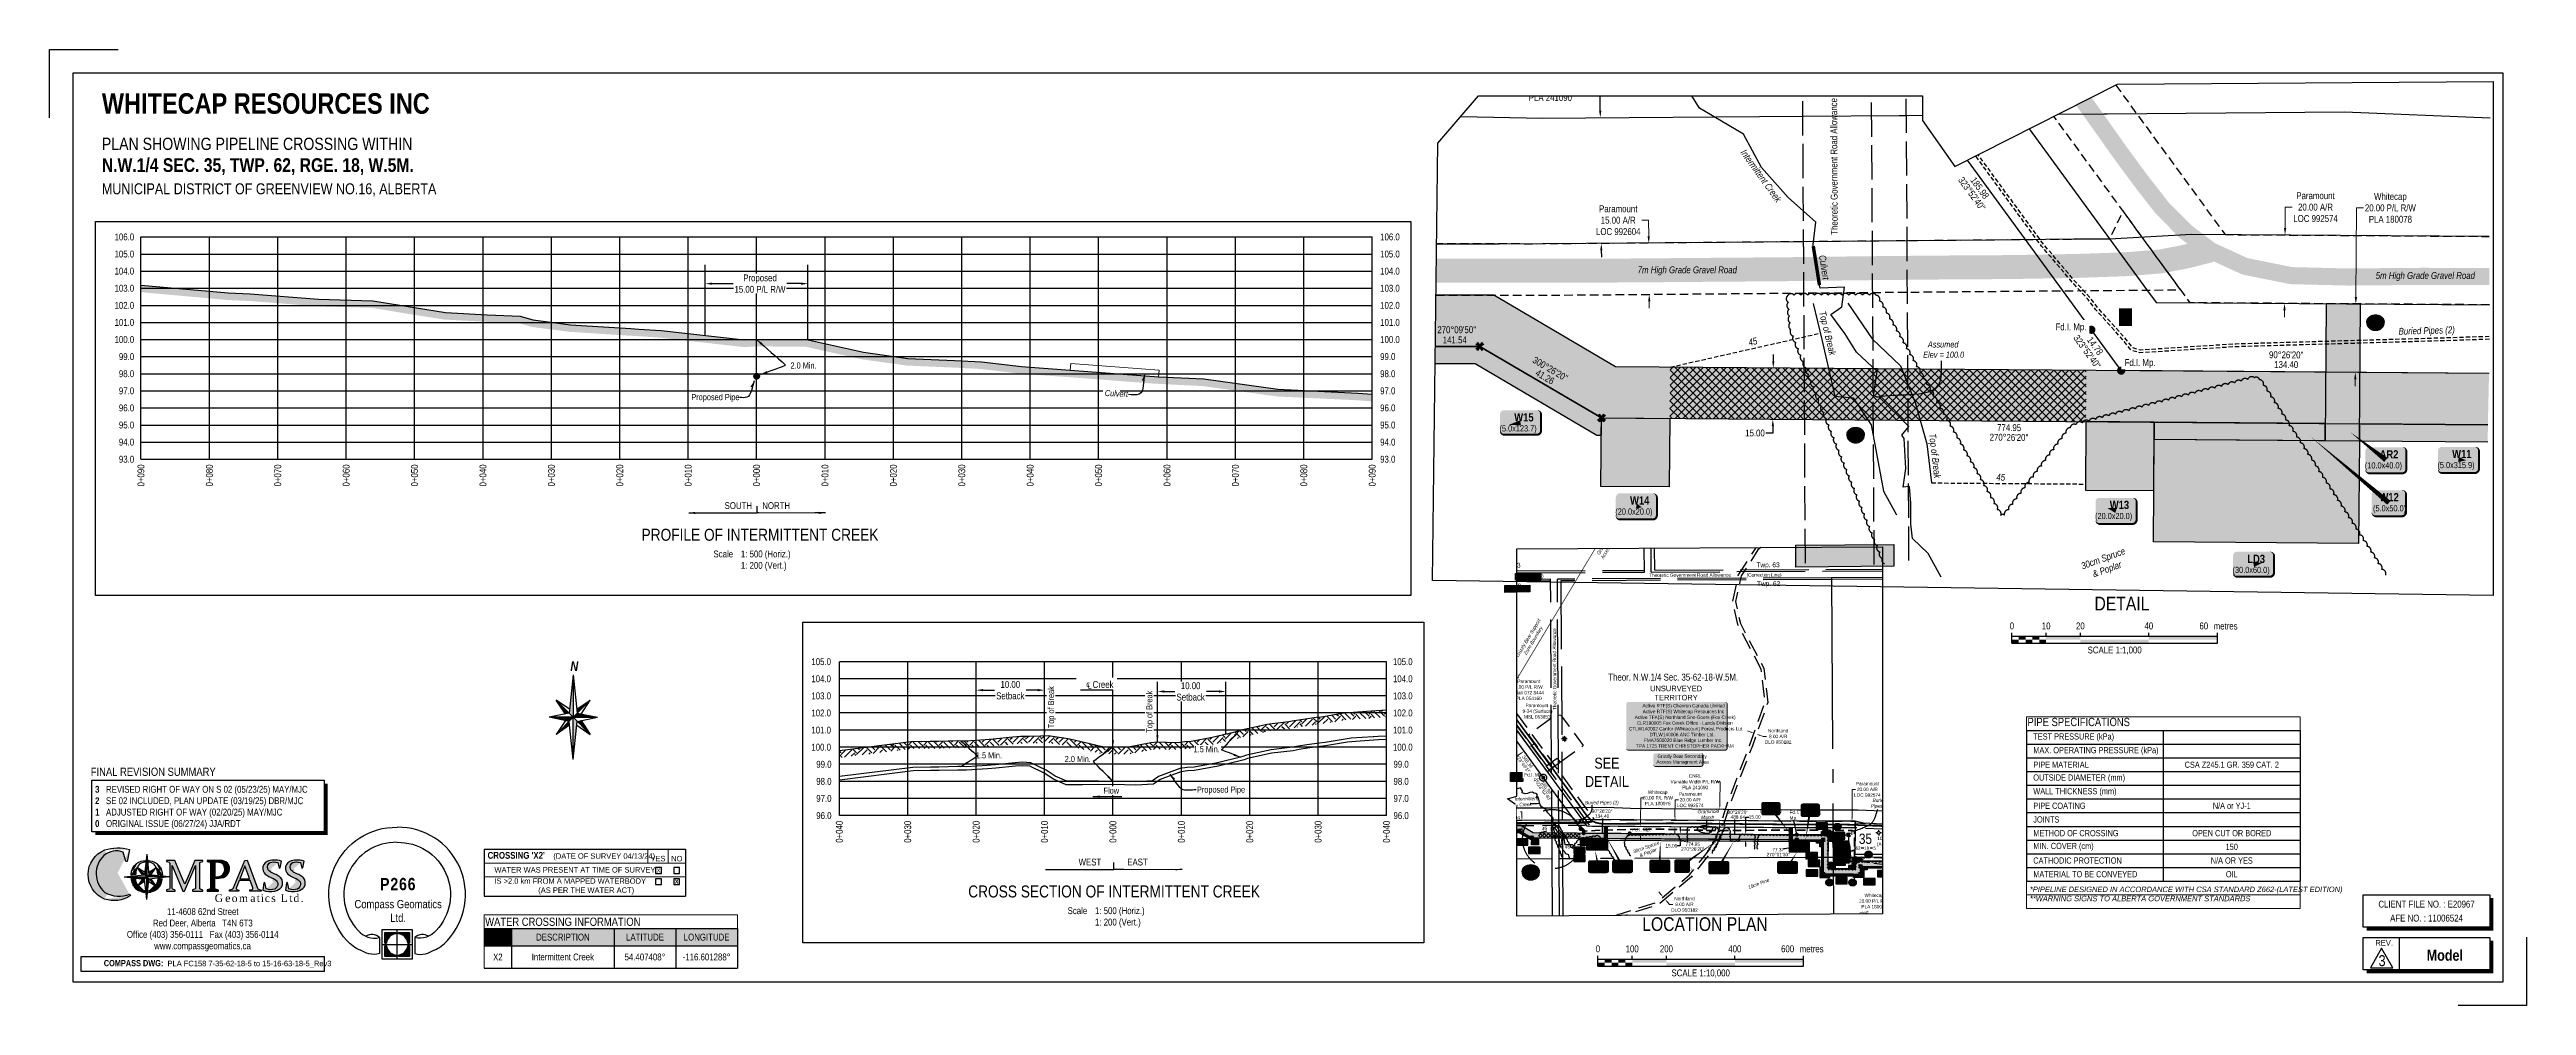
# Paper-space layout 'XING 2' of a CAD drawing. Extents: x -3891 to -272, y 405 to 1802.
# The model-space entities are those that its viewports show. They can reach past a viewport. Long polylines and large blocks are cut down to what shows.
import ezdxf
from ezdxf.enums import TextEntityAlignment as Align

# ---------------------------------------------------------------- set-up
doc = ezdxf.new("R2010")
doc.units = 0
doc.header["$LTSCALE"] = 5
doc.header["$PDSIZE"] = 0.5
for name, pattern in [('0', [1, 1, 0]), ('DASHDOT2', [12.7, 6.35, -3.175, 0, -3.175]), ('DASHED', [19.05, 12.7, -6.35]), ('foc-ACCESSROAD', [3.75, 2.5, -1.25]), ('foc-QUARTERLINE', [33, 25, -3, 2, -3]), ('foc-TIELINE', [1.875, 1.25, -0.625]), ('foc-TOPO', [1, 0.2, -0.8]), ('foc-UNSURVEYED', [12.5, 10, -2.5]), ('UG_PIPE', [1.875, 1.25, -0.625])]:
    doc.linetypes.add(name, pattern=pattern)
doc.layers.get('Defpoints').update_dxf_attribs({"color": 9})
for name, color, linetype in [('10', 1, 'Continuous'), ('35', 37, 'Continuous'), ('9', 3, 'Continuous'), ('AS-PIPE-UG', 44, 'UG_PIPE'), ('AS-PIPE-UG-T', 44, 'Continuous'), ('AS-ROADS', 254, 'Continuous'), ('AS-UNDERLAY-H', 141, 'Continuous'), ('AS-WILDLIFE', 131, 'DASHDOT2'), ('AS-WILDLIFE-BLOCK', 131, 'Continuous'), ('C-RW', 13, 'Continuous'), ('C-SYMBOL', 7, 'Continuous'), ('CG-LOGO', 7, 'Continuous'), ('CG-NORTH', 7, 'Continuous'), ('CG-NOTES', 7, 'Continuous'), ('D-TXT', 6, 'Continuous'), ('DETAIL-T', 7, 'Continuous'), ('F-AR', 190, 'foc-ACCESSROAD'), ('F-RW', 190, 'Continuous'), ('F-WS', 190, 'foc-ACCESSROAD'), ('F-WS-S', 190, 'Continuous'), ('L-2', 7, 'Continuous'), ('L-BD', 7, 'Continuous'), ('L-DETAIL-T', 3, 'Continuous'), ('L-MON', 1, 'Continuous'), ('L-MON-T', 1, 'Continuous'), ('L-QSEC', 8, 'foc-QUARTERLINE'), ('L-ROAD-T', 7, 'Continuous'), ('L-SECLBL', 7, 'Continuous'), ('L-TIE', 7, 'foc-TIELINE'), ('L-UNS-T', 3, 'Continuous'), ('L-USEC', 7, 'foc-UNSURVEYED'), ('P-CROSSINGS', 250, 'Continuous'), ('P-CROSSINGS-GRID', 8, 'Continuous'), ('P-CROSSINGS-GROUND', 48, 'foc-TOPO'), ('P-CROSSINGS-LINE', 3, 'Continuous'), ('P-ELEVATION', 7, 'Continuous'), ('P-PROPOSED', 10, 'Continuous'), ('P-PROPOSED-H', 21, 'Continuous'), ('P-TEMP-BLOCKS', 250, 'Continuous'), ('P-TEMP-BLUE-BORE-H', 131, 'Continuous'), ('P-TEMP-H', 41, 'Continuous'), ('P-TEMP-NO CUT-H', 104, 'Continuous'), ('P-TEMP_ACCESS ROAD', 46, 'Continuous'), ('P-TEMP_WORKSPACE', 46, 'Continuous'), ('P-TXT', 4, 'Continuous'), ('P-WORKAREA', 113, 'Continuous'), ('P-WORKAREA-H', 111, 'Continuous'), ('S-T7', 7, 'Continuous'), ('T-BUSH', 110, '0'), ('T-BUSH-T', 110, 'Continuous'), ('T-CREEK', 160, 'Continuous'), ('T-GENERAL', 48, 'foc-TOPO'), ('T-SLOPE', 48, 'Continuous'), ('T-TIE', 201, 'foc-TIELINE'), ('T-WATER', 160, 'Continuous'), ('T-WATER-H', 133, 'Continuous'), ('T-WATER-T', 170, 'Continuous'), ('WETLAND', 143, 'Continuous'), ('WETLAND-T', 146, 'Continuous')]:
    doc.layers.add(name, color=color, linetype=linetype)
for name, color, linetype, lineweight in [('AS-GENERAL', 48, 'Continuous', 18), ('C-RW-T', 13, 'Continuous', 9), ('F-AR-T', 190, 'Continuous', 9), ('F-RW-T', 190, 'Continuous', 9), ('F-WS-T', 190, 'Continuous', 9), ('T-TEXT', 48, 'Continuous', 18), ('T-TIE-T', 201, 'Continuous', 18)]:
    doc.layers.add(name, color=color, linetype=linetype, lineweight=lineweight)
doc.styles.add('0', font='ARIALN.TTF')
doc.styles.add('140', font='ARIALN.TTF', dxfattribs={"height": 15})
doc.styles.add('175L', font='ARIALN.TTF', dxfattribs={"height": 20})
doc.styles.add('240', font='ARIALN.TTF', dxfattribs={"height": 30})
doc.styles.add('80', font='ARIALN.TTF', dxfattribs={"height": 10})
doc.styles.add('80CG', font='ARIALN.TTF', dxfattribs={"height": 10})
doc.styles.add('80L', font='ARIALN.TTF', dxfattribs={"height": 10})
doc.styles.add('80LS', font='ARIALNI.TTF', dxfattribs={"height": 10})
doc.styles.add('BOLD', font='ARIALNB.TTF')
doc.styles.add('Crossing', font='ARIALN.TTF', dxfattribs={"height": 10})
doc.styles.add('foc-LtypeFont', font='ARIALN.TTF', dxfattribs={"height": 7.35})
doc.styles.add('SIMPLEX', font='ARIALN.TTF')
doc.styles.get("Standard").update_dxf_attribs({"font": 'ARIALN.TTF'})
doc.linetypes.add('foc-TOPO-flowdirection-NOLINE', pattern='A,0,[">",foc-LtypeFont,S=0.3,R=0,X=0,Y=-0.945],-20,[">",foc-LtypeFont,S=0.3,R=0,X=0,Y=-0.945],0', length=20)
doc.dimstyles.new('Compass 5 000', dxfattribs={"dimscale": 5, "dimtxt": 9, "dimasz": 2, "dimexe": 0.2, "dimexo": 0.0625, "dimgap": 0.5, "dimtad": 0, "dimtih": 1, "dimtoh": 1, "dimzin": 0, "dimdsep": 46, "dimtxsty": '80CG', "dimcen": 0.1, "dimse1": 1, "dimse2": 1, "dimclrd": 256, "dimclrt": 256, "dimaunit": 1, "dimadec": 4, "dimazin": 0, "dimtfac": 0.06, "dimtofl": 0, "dimtmove": 0, "dimatfit": 1, "dimfxl": 0.2, "dimtolj": 1, "dimtzin": 0, "dimlwd": -1, "dimarcsym": 0})

psp = doc.layouts.new('XING 2')

# ---------------------------------------------------------------- texts
at = {"insert": (-3814.2, 1737.9), "char_height": 9, "attachment_point": 1, "style": '80L'}
psp.add_mtext_dynamic_manual_height_columns('{\\fArial Narrow|b1|i0|c0|p34;\\H3.3333x;\\C14;WHITECAP RESOURCES INC\\P}\\P{\\H2x;PLAN SHOWING PIPELINE CROSSING WITHIN \\H0.11111x; \\P\\fArial Narrow|b1|i0|c0|p34;\\H9.9999x;N.W.1/4 SEC. 35, TWP. 62, RGE. 18, W.5M.}\\P{\\H0.22222x; \\P\\H8.0001x;MUNICIPAL DISTRICT OF GREENVIEW NO.16, ALBERTA}', width=732.59, gutter_width=45, heights=[0], dxfattribs=at)
at = {"layer": 'CG-NOTES', "attachment_point": 1, "style": '80'}
for s, insert, char_height, width in [('\\pi77.332;11-4608 62nd Street\\P\\pi56.725;Red Deer, Alberta   T4N 6T3\\P\\pi18.673;Office (403) 356-0111   Fax (403) 356-0114\\P\\pi58.505;www.compassgeomatics.ca', (-3796.3, 546.9), 10, 257.83), ('\\pi31.232;{\\fArial Narrow|b1|i0|c0|p34;\\H1.125x;\\C14;COMPASS DWG:}  PLA FC158 7-35-62-18-5 to 15-16-63-18-5_Rev3', (-3842.6, 471.1), 8, 350.451)]:
    psp.add_mtext(s, dxfattribs=dict(at, insert=insert, char_height=char_height, width=width))
at = {"layer": 'DETAIL-T', "color": 3, "char_height": 20, "style": '80CG'}
for s, insert, width, attachment_point in [('DETAIL', (-862.6, 992.1), 223.858, 5), ('\\pi76.639;LOCATION PLAN', (-1640.1, 533.6), 333.059, 1)]:
    psp.add_mtext(s, dxfattribs=dict(at, insert=insert, width=width, attachment_point=attachment_point))
at = {"layer": 'L-BD', "insert": (-1157.4, 1375.3), "char_height": 9, "attachment_point": 1, "style": '80L'}
psp.add_mtext_dynamic_manual_height_columns('\\pi11.242;{\\fArial Narrow|b0|i1|c0|p34;Assumed\\P\\pi4.3758;Elev = 100.0}', width=65.968, gutter_width=45, heights=[0], dxfattribs=at)

msp = doc.modelspace()

# ---------------------------------------------------------------- texts
at = {"style": '80'}
for s, p in [('0+040', (531508.629, 6023788.115)), ('0+030', (531608.577, 6023788.115)), ('0+020', (531708.526, 6023788.115)), ('0+010', (531808.474, 6023788.115)), ('0+000', (531908.422, 6023788.115)), ('0+010', (532008.37, 6023788.115)), ('0+020', (532108.318, 6023788.115)), ('0+030', (532208.266, 6023788.115)), ('0+040', (532308.214, 6023788.115)), ('0+090', (529189.462, 6023732.571)), ('0+080', (529289.41, 6023732.571)), ('0+070', (529389.358, 6023732.571)), ('0+060', (529489.306, 6023732.571)), ('0+050', (529589.255, 6023732.571)), ('0+040', (529689.203, 6023732.571)), ('0+030', (529789.151, 6023732.571)), ('0+020', (529889.099, 6023732.571)), ('0+010', (529989.047, 6023732.571)), ('0+000', (530088.995, 6023732.571)), ('0+010', (530188.943, 6023732.571)), ('0+020', (530288.892, 6023732.571)), ('0+030', (530388.84, 6023732.571)), ('0+040', (530488.788, 6023732.571)), ('0+050', (530588.736, 6023732.571)), ('0+060', (530688.684, 6023732.571)), ('0+070', (530788.632, 6023732.571)), ('0+080', (530888.58, 6023732.571)), ('0+090', (530988.529, 6023732.571))]:
    msp.add_text(s, height=9.9948, rotation=90, dxfattribs=at).set_placement(p, align=Align.MIDDLE_RIGHT)
at = {"char_height": 8.9953, "style": '80L'}
for s, insert, attachment_point in [('1.5 Min.', (531746.344, 6023888.342), 3), ('2.0 Min.', (530138.519, 6023881.71), 1), ('2.0 Min.', (531876.137, 6023882.95), 3)]:
    msp.add_mtext_dynamic_manual_height_columns(s, width=45.28725, gutter_width=44.977, heights=[0], dxfattribs=dict(at, insert=insert, attachment_point=attachment_point))
at = {"layer": 'AS-PIPE-UG-T', "insert": (532302.267, 6029583.129), "char_height": 9.99481, "attachment_point": 1, "rotation": 1.652488, "style": '80L'}
msp.add_mtext_dynamic_manual_height_columns('{\\fArial Narrow|b0|i1|c0|p34;Buried Pipes (2)}', width=81.5311, gutter_width=49.974, heights=[0], dxfattribs=at)
at = {"layer": 'AS-PIPE-UG-T', "char_height": 9.99481, "attachment_point": 1, "style": '80L'}
for s, width, insert in [('\\pi0.29882;{\\fArial Narrow|b0|i1|c0|p34;Buried Pipes (2)}', 81.5311, (525956.132, 6029026.475)), ('\\pi6.0496;{\\fArial Narrow|b0|i1|c0|p34;Buried \\P\\pi0.32609;Pipes (2)}', 45.25387, (526790.674, 6029033.063))]:
    msp.add_mtext_dynamic_manual_height_columns(s, width=width, gutter_width=49.974, heights=[0], dxfattribs=dict(at, insert=insert))
at = {"layer": 'AS-WILDLIFE', "char_height": 9.99481, "attachment_point": 5, "rotation": 59.036254, "style": '240'}
for s, insert in [('{\\fArial Narrow|b0|i1|c0|p34;Grizzly Bear Secondary Access Managment Area}', (526039.443, 6029803.892)), ('{\\fArial Narrow|b0|i1|c0|p34;Grizzly Bear Support\\PZone Boundary}', (525798.801, 6029498.048))]:
    msp.add_mtext_dynamic_manual_height_columns(s, width=144.62933, gutter_width=44.977, heights=[0], dxfattribs=dict(at, insert=insert))
at = {"layer": 'C-SYMBOL', "color": 3, "style": '175L'}
msp.add_text('Theor. N.W.1/4 Sec. 35-62-18-W.5M.', height=19.98963, dxfattribs=at).set_placement((526214.037, 6029372.027), align=Align.BOTTOM_CENTER)
at = {"layer": 'D-TXT', "color": 3, "char_height": 13.9927, "attachment_point": 1, "style": '80L'}
for s, width, insert, rotation in [('Twp. 63', 56.39723, (525699.77, 6029721.793), 0.287075), ('Twp. 63', 56.39723, (526457.05, 6029723.134), 0.287075), ('Twp. 62', 56.31133, (525701.546, 6029660.939), 0.302993), ('Twp. 62', 56.31133, (526458.826, 6029668.114), 0.302993)]:
    msp.add_mtext_dynamic_manual_height_columns(s, width=width, gutter_width=47.475, heights=[0], dxfattribs=dict(at, insert=insert, rotation=rotation))
at = {"layer": 'DETAIL-T', "color": 3, "insert": (531622.418, 6029189.303), "char_height": 19.9896, "width": 223.74194, "attachment_point": 5, "style": '80CG'}
msp.add_mtext("DETAIL 'B'", dxfattribs=at)
at = {"layer": 'DETAIL-T', "char_height": 9.99481, "attachment_point": 1, "style": '80L'}
for insert in [(531842.235, 6023661.752), (530026.052, 6023606.748)]:
    msp.add_mtext_dynamic_manual_height_columns('Scale^I1: 500 (Horiz.)\\P^I1: 200 (Vert.)', width=216.99252, gutter_width=44.977, heights=[0], dxfattribs=dict(at, insert=insert))
at = {"layer": 'F-WS-T', "char_height": 9.99481, "attachment_point": 1, "style": '80L'}
for s, insert, width in [('\\pi8.7631;Paramount\\P\\pi0.27837;9-34 (Surface)\\P\\pi4.5258;MSL 053853', (525773.526, 6029310.381), 72.58622), ('\\pi1.5022;10-35\\P\\pi0.39427;(Abd.)', (526808.935, 6028921.851), 30.58209)]:
    msp.add_mtext(s, dxfattribs=dict(at, insert=insert, width=width))
at = {"layer": 'L-BD', "linetype": 'Continuous', "style": '80L'}
for s, height, rotation, p in [("323°52'40''", 9.99481, 306.1196, (531678.969, 6029779.181)), ('185.98', 9.9948, 306.1196, (531690.474, 6029787.576)), ("323°52'40''", 9.99481, 306.1525, (531847.389, 6029548.406)), ('14.78', 9.9948, 306.1525, (531858.889, 6029556.808)), ("300°26'20''", 9.99481, 329.5607, (531062.932, 6029523.15)), ("90°26'20''", 9.9948, 359.5718, (532138.282, 6029543.783)), ('134.40', 9.9948, 359.5718, (532138.175, 6029529.541)), ('41.26', 9.9948, 329.5607, (531055.089, 6029511.559)), ("270°26'20''", 9.99481, 359.5718, (531733.213, 6029423.16)), ('774.95', 9.9948, 359.5718, (531733.319, 6029437.402)), ("323°49'15''", 9.99481, 306.1751, (525776.607, 6029132.714)), ('348.39', 9.9948, 306.1751, (525788.104, 6029141.121)), ("323°52'40''", 9.99481, 306.1196, (525835.902, 6029054.679)), ('185.98', 9.9948, 306.1196, (525843.706, 6029065.034)), ("90°26'20''", 9.9948, 359.5718, (526006.305, 6028996.296)), ("90°26'20''", 9.9948, 359.5577, (526402.94, 6028993.438)), ('134.40', 9.9948, 359.5718, (526006.198, 6028982.054)), ('488.64', 9.9948, 359.5577, (526402.83, 6028979.196)), ("270°26'20''", 9.99481, 359.5577, (526271.14, 6028885.558)), ('774.95', 9.9948, 359.5577, (526271.25, 6028899.8))]:
    msp.add_text(s, height=height, rotation=rotation, dxfattribs=at).set_placement(p, align=Align.MIDDLE)
at = {"layer": 'L-BD', "style": '80L'}
for s, height, rotation, p in [("270°09'50''", 9.99481, 0.1584, (530926.251, 6029580.476)), ('141.54', 9.9948, 0.1584, (530923.273, 6029565.532)), ("270°09'50''", 9.99481, 0.1584, (525726.322, 6028905.399)), ('77.37', 9.9948, 0.045, (526521.003, 6028883.759)), ("270°01'30''", 9.99481, 0.045, (526521.014, 6028869.516))]:
    msp.add_text(s, height=height, rotation=rotation, dxfattribs=at).set_placement(p, align=Align.MIDDLE)
at = {"layer": 'L-DETAIL-T', "char_height": 17.49093, "attachment_point": 2, "rotation": 0, "style": '140'}
for s, insert, width in [('CROSS SECTION OF INTERMITTENT CREEK', (531910.136, 6023693.609), 426.4834), ('PROFILE OF INTERMITTENT CREEK', (530093.953, 6023638.605), 384.7023)]:
    msp.add_mtext(s, dxfattribs=dict(at, insert=insert, width=width))
at = {"layer": 'L-MON-T', "linetype": 'Continuous', "insert": (526554.28, 6028998.26), "char_height": 9.9948, "attachment_point": 1, "style": '80L'}
msp.add_mtext_dynamic_manual_height_columns('Fd.I. \\PMp.', width=22.03263, gutter_width=49.974, heights=[0], dxfattribs=at)
at = {"layer": 'L-ROAD-T', "style": '80L'}
for s, rotation, p in [('Theoretic Government Road Allowance', 90.270788, (531477.445, 6029819.157)), ('(Correction Line)', 0.287102, (525784.343, 6029683.854)), ('Theoretic Government Road Allowance', 0.287102, (526263.263, 6029686.377)), ('(Correction Line)', 0.287102, (526479.599, 6029686.752)), ('Theoretic Government Road Allowance', 90.270788, (525867.226, 6029411.417))]:
    msp.add_text(s, height=9.99481, rotation=rotation, dxfattribs=at).set_placement(p, align=Align.MIDDLE_CENTER)
at = {"layer": 'L-UNS-T', "color": 3, "insert": (526222.464, 6029341.466), "char_height": 15.9917, "attachment_point": 5, "style": '80L'}
msp.add_mtext_dynamic_manual_height_columns('UNSURVEYED TERRITORY', width=126.3482, gutter_width=47.475, heights=[0], dxfattribs=at)
at = {"layer": 'S-T7', "style": '80'}
for s, p in [('106.0', (529179.554, 6024065.067)), ('105.0', (529179.554, 6024040.08)), ('104.0', (529179.554, 6024015.093)), ('105.0', (532346.245, 6024020.663)), ('104.0', (532346.245, 6023995.676)), ('103.0', (529179.554, 6023990.106)), ('102.0', (529179.554, 6023965.119)), ('103.0', (532346.245, 6023970.689)), ('101.0', (529179.554, 6023940.132)), ('102.0', (532346.245, 6023945.702)), ('101.0', (532346.245, 6023920.715)), ('100.0', (529179.554, 6023915.145)), ('99.0', (529179.554, 6023890.158)), ('100.0', (532346.245, 6023895.728)), ('98.0', (529179.554, 6023865.171)), ('99.0', (532340.648, 6023870.741)), ('98.0', (532340.648, 6023845.754)), ('97.0', (529179.554, 6023840.184)), ('96.0', (529179.554, 6023815.197)), ('97.0', (532340.648, 6023820.767)), ('95.0', (529179.554, 6023790.21)), ('96.0', (532340.648, 6023795.78)), ('94.0', (529179.554, 6023765.222)), ('93.0', (529179.554, 6023740.235))]:
    msp.add_text(s, height=9.9948, dxfattribs=at).set_placement(p, align=Align.MIDDLE_RIGHT)
for s, p in [('106.0', (531000.14, 6024065.067)), ('105.0', (531000.14, 6024040.08)), ('104.0', (531000.14, 6024015.093)), ('105.0', (531467.831, 6024020.663)), ('104.0', (531467.831, 6023995.676)), ('103.0', (531000.14, 6023990.106)), ('102.0', (531000.14, 6023965.119)), ('103.0', (531467.831, 6023970.689)), ('101.0', (531000.14, 6023940.132)), ('102.0', (531467.831, 6023945.702)), ('101.0', (531467.831, 6023920.715)), ('99.0', (531000.14, 6023890.158)), ('100.0', (531000.14, 6023915.145)), ('100.0', (531467.831, 6023895.728)), ('98.0', (531000.14, 6023865.171)), ('99.0', (531474.969, 6023870.741)), ('98.0', (531474.969, 6023845.754)), ('97.0', (531000.14, 6023840.184)), ('96.0', (531000.14, 6023815.197)), ('97.0', (531474.969, 6023820.767)), ('95.0', (531000.14, 6023790.21)), ('96.0', (531474.969, 6023795.78)), ('94.0', (531000.14, 6023765.222)), ('93.0', (531000.14, 6023740.235))]:
    msp.add_text(s, height=9.9948, dxfattribs=at).set_placement(p, align=Align.MIDDLE_LEFT)
at = {"layer": 'T-BUSH-T', "attachment_point": 2, "rotation": 20, "style": '80LS'}
for s, insert, char_height, width in [('30cm Spruce\\P& Poplar', (531868.946, 6029250.933), 9.99481, 69.46668), ('30cm Spruce\\P& Poplar', (526133.372, 6028896.037), 9.99481, 69.46668), ('15cm Pine ', (526462.189, 6028789.212), 9.9948, 53.91236), ('15cm Pine ', (526752.293, 6028696.956), 9.9948, 53.91236)]:
    msp.add_mtext(s, dxfattribs=dict(at, insert=insert, char_height=char_height, width=width))
at = {"layer": 'T-GENERAL', "linetype": 'Continuous', "insert": (531465.279, 6029690.321), "char_height": 9.99481, "attachment_point": 1, "rotation": 279.001417, "style": '80L'}
msp.add_mtext_dynamic_manual_height_columns('{\\fArial Narrow|b0|i1|c0|p34;Culvert}', width=19.38159, gutter_width=49.974, heights=[0], dxfattribs=at)
at = {"layer": 'T-TEXT', "linetype": 'Continuous', "char_height": 9.99481, "attachment_point": 1, "style": '80L'}
for s, insert in [('{\\fArial Narrow|b0|i1|c0|p34;7m High Grade Gravel Road}', (531190.548, 6029672.993)), ('{\\fArial Narrow|b0|i1|c0|p34;5m High Grade Gravel Road}', (532268.933, 6029664.755))]:
    msp.add_mtext_dynamic_manual_height_columns(s, width=145.76107, gutter_width=49.974, heights=[0], dxfattribs=dict(at, insert=insert))
for insert, rotation in [((531465.33, 6029608.459), 283.517325), ((531626.254, 6029429.399), 276.588008)]:
    msp.add_mtext_dynamic_manual_height_columns('{\\fArial Narrow|b0|i1|c0|p34;Top of Break}', width=66.26617, gutter_width=49.974, heights=[0], dxfattribs=dict(at, insert=insert, rotation=rotation))
at = {"layer": 'T-TIE-T', "char_height": 9.99481, "attachment_point": 1, "style": '80L'}
for gutter_width, insert, rotation in [(249.87, (531351.498, 6029566.643), 12.776937), (249.87, (531714.678, 6029369.919), 359.561028), (49.974, (525829.143, 6028948.492), 12.776937), (49.974, (525897.996, 6028897.618), 359.561028)]:
    msp.add_mtext_dynamic_manual_height_columns('{\\fArial Narrow|b0|i1|c0|p34;45}', width=13.01958, gutter_width=gutter_width, heights=[0], dxfattribs=dict(at, insert=insert, rotation=rotation))
at = {"layer": 'T-WATER-T', "attachment_point": 1, "style": '80L'}
for s, insert, char_height, width, rotation in [('\\pi0.32609;{\\fArial Narrow|b0|i1|c0|p34;Intermittent Creek}', (531348.227, 6029845.501), 9.99481, 91.70999, 305.673598), ('\\pi11.082;{\\fArial Narrow|b0|i1|c0|p34;Borrow\\P\\pi22.639;Pit}', (526674.669, 6028909.53), 9.98668, 58.52128, 0.56433)]:
    msp.add_mtext(s, dxfattribs=dict(at, insert=insert, char_height=char_height, width=width, rotation=rotation))
at = {"layer": 'WETLAND-T', "insert": (526281.964, 6029000.134), "char_height": 9.98668, "width": 58.52128, "attachment_point": 1, "rotation": 0.56433, "style": '80L'}
msp.add_mtext('\\pi3.1495;{\\fArial Narrow|b0|i1|c0|p34;Graminoid \\P\\pi13.787;Marsh}', dxfattribs=at)

# ---------------------------------------------------------------- blocks, each defined once
blk = doc.blocks.new('*U610')
for p, q in [((-3519.1, 1297), (-3519.1, 1297)), ((100, -100), (100, -100))]:
    blk.add_line(p, q)
at = {"color": 2}
blk.add_lwpolyline([(-3484.4, 1263), (65.3, 1263), (65.3, -66), (-3484.4, -66)], close=True, dxfattribs=at)
at = {"layer": 'Defpoints', "ltscale": 5}
for p, q in [((-3519.1, 1297), (-3419.1, 1297)), ((-3519.1, 1197), (-3519.1, 1297)), ((100, 0), (100, -100)), ((100, -100), (0, -100))]:
    blk.add_line(p, q, dxfattribs=at)
blk = doc.blocks.new('cg-north')
at = {"linetype": 'Continuous'}
for points in [[(-0.3, 62), (-6.2, 6), (-0.3, 0.1)], [(-0.3, 0.1), (-35.5, 0.1), (-6.2, -5.8)], [(-25.2, 25), (-11.6, 4.9), (-6.2, 6)], [(5.6, 6), (-0.3, 0.1), (34.9, 0.1)], [(5.6, -5.8), (-0.3, 0.1), (-0.3, -61.7)], [(24.6, 25), (5, 11.8), (5.6, 6)], [(-5.6, -11.5), (-6.2, -5.8), (-25.2, -24.8)], [(11, -4.7), (5.6, -5.8), (24.6, -24.8)]]:
    blk.add_hatch(color=14, dxfattribs=at).paths.add_polyline_path(points)
at = {"color": 14, "linetype": 'Continuous'}
for p, q in [((-0.3, 62), (-6.2, 6)), ((-0.3, 62), (-0.3, 0.1)), ((-0.3, 62), (5.6, 6)), ((-6.2, 6), (-35.5, 0.1)), ((-0.3, 0.1), (-35.5, 0.1)), ((-6.2, -5.8), (-35.5, 0.1)), ((-0.3, 0.1), (-25.2, 25)), ((-11.6, 4.9), (-25.2, 25)), ((-5.6, 11.8), (-25.2, 25)), ((-0.3, 0.1), (-25.2, -24.8)), ((-0.3, 0.1), (24.6, 25)), ((-0.3, 0.1), (24.6, -24.8)), ((-0.3, -61.7), (-0.3, 0.1)), ((-0.3, 0.1), (34.9, 0.1)), ((5, 11.8), (24.6, 25)), ((5.6, 6), (34.9, 0.1)), ((5.6, -5.8), (34.9, 0.1)), ((11, 4.9), (24.6, 25)), ((-11.6, -4.7), (-25.2, -24.8)), ((-5.6, -11.5), (-25.2, -24.8)), ((-0.3, -61.7), (-6.2, -5.8)), ((-0.3, -61.7), (5.6, -5.8)), ((5, -11.5), (24.6, -24.8)), ((10.9, -4.5), (11, -4.7)), ((11, -4.7), (24.6, -24.8))]:
    blk.add_line(p, q, dxfattribs=at)
at = {"color": 14, "linetype": 'Continuous', "insert": (-10.2, 82), "char_height": 14, "width": 22.782, "attachment_point": 1, "style": '80CG'}
blk.add_mtext('\\pi5.6372;{\\fArial Narrow|b1|i1|c0|p34;N}', dxfattribs=at)
blk = doc.blocks.new('STAMP')
at = {"linetype": 'Continuous'}
h = blk.add_hatch(color=256, dxfattribs=at)
h.dxf.hatch_style = 1
h.paths.add_polyline_path([(-3.5, -57.3), (-3.5, -55.2), (-19.4, -55.2), (-19.4, -70.8), (-17, -70.8, -0.341095)])
h.paths.add_polyline_path([(14.1, -70.8), (16.5, -70.8), (16.5, -55.2), (0.5, -55.2), (0.5, -57.3, -0.341095)])
h.paths.add_polyline_path([(0.5, -88.4), (0.5, -90.4), (16.5, -90.4), (16.5, -74.8), (14.1, -74.8, -0.341095)])
h.paths.add_polyline_path([(-17, -74.8), (-19.4, -74.8), (-19.4, -90.4), (-3.5, -90.4), (-3.5, -88.4, -0.341095)])
for p, q in [((-19.4, -70.8), (-17, -70.8)), ((-3.5, -57.3), (-3.5, -55.2)), ((-1.5, -94.4), (-1.5, -51.2)), ((0.5, -57.3), (0.5, -55.2)), ((14.1, -70.8), (16.5, -70.8)), ((-23.4, -72.8), (20.5, -72.8)), ((-19.4, -74.8), (-17, -74.8)), ((-3.5, -90.4), (-3.5, -88.4)), ((0.5, -90.4), (0.5, -88.4)), ((14.1, -74.8), (16.5, -74.8))]:
    blk.add_line(p, q, dxfattribs=at)
at = {"linetype": 'Continuous', "flags": 128}
for points in [[(-1.5, 76.4, 0.665153), (-58.4, -52.5, 0.284669), (-27.2, -62.8), (-27.2, -86.2, -0.121434), (-43, -86.6, -0.034119), (-55.1, -81.5, -0.115846), (-74.8, -67.2, -0.661414), (-1.5, 98.4, 0.661414)], [(-1.5, 76.4, -0.665153), (55.5, -52.5, -0.284669), (24.2, -62.8), (24.2, -86.2, 0.121434), (40.1, -86.6, 0.034119), (52.2, -81.5, 0.115846), (71.9, -67.2, 0.661414), (-1.5, 98.4, -0.661414)]]:
    blk.add_lwpolyline(points, format="xyb", dxfattribs=at)
at = {"linetype": 'Continuous'}
blk.add_lwpolyline([(20.5, -94.4), (-23.4, -94.4), (-23.4, -51.2), (20.5, -51.2)], close=True, dxfattribs=at)
for points in [[(-19.4, -70.8), (-19.4, -55.2), (-3.5, -55.2)], [(0.5, -55.2), (16.5, -55.2), (16.5, -70.8)], [(-3.5, -90.4), (-19.4, -90.4), (-19.4, -74.8)], [(16.5, -74.8), (16.5, -90.4), (0.5, -90.4)]]:
    blk.add_lwpolyline(points, dxfattribs=at)
for centre, radius, start, end in [((-38.8, -76.5), 18, 49.7767, 119.1818), ((-1.5, -72.8), 15.7, 97.3315, 172.6685), ((-1.5, -72.8), 15.7, 7.3315, 82.6685), ((35.9, -76.5), 18, 60.8182, 130.2233), ((-1.5, -72.8), 15.7, 187.3315, 262.6685), ((-1.5, -72.8), 15.7, 277.3315, 352.6685)]:
    blk.add_arc(centre, radius, start, end, dxfattribs=at)
at = {"linetype": 'Continuous', "attachment_point": 5, "style": '80CG'}
for s, width, insert, char_height in [('{\\fArial Narrow|b1|i0|c0|p34;\\T1.1;P266}', 51.54, (0, 15.2), 18), ('Compass Geomatics\\PLtd.', 127.184, (0, -24), 12)]:
    blk.add_mtext_dynamic_manual_height_columns(s, width=width, gutter_width=45, heights=[0], dxfattribs=dict(at, insert=insert, char_height=char_height))
blk = doc.blocks.new('c_logo')
h = blk.add_hatch(color=256)
edge = h.paths.add_edge_path()
edge.add_arc((-141.8, -18.9), 63, 74.1661, 107.5113, ccw=False)
edge.add_line((-124.6, 41.7), (-127.8, 24.4))
edge.add_line((-127.8, 24.4), (-129.9, 24.3))
edge.add_line((-129.9, 24.3), (-133.7, 38))
edge.add_arc((-143.5, 10.5), 29.1, 70.3832, 129.1598)
edge.add_arc((-136.2, 6.6), 36.9, 134.0613, 228.3206)
edge.add_arc((-139.8, 16.8), 43.2, 241.0325, 291.7344)
edge.add_line((-123.8, -23.3), (-123.3, -25.7))
edge.add_arc((-147.3, 10.4), 43.4, 251.5179, 303.5841, ccw=False)
edge.add_arc((-146.1, 5.2), 38.8, 112.1026, 247.4698, ccw=False)
at = {"linetype": 'Continuous'}
for points in [[(-99.4, 1.7), (-132.4, 1.7), (-102.5, -1.4)], [(-112.7, 15), (-105.6, 4.5), (-102.5, 4.9)], [(-99.4, 34.7), (-102.5, 4.9), (-99.4, 1.7)], [(-96.3, 4.9), (-99.4, 1.7), (-66.4, 1.7)], [(-96.3, -1.4), (-99.4, 1.7), (-99.4, -31.3)], [(-86.1, 15), (-96.6, 7.9), (-96.3, 4.9)], [(-102.2, -4.5), (-102.5, -1.4), (-112.7, -11.6)], [(-93.2, -1.1), (-96.3, -1.4), (-86.1, -11.6)]]:
    blk.add_hatch(color=14, dxfattribs=at).paths.add_polyline_path(points)
h = blk.add_hatch(color=256)
edge = h.paths.add_edge_path()
edge.add_arc((-89, 1.8), 33.4, 166.6682, 175.6601, ccw=False)
edge.add_arc((-102.3, 5.6), 19.6, 121.6531, 168.6953, ccw=False)
edge.add_arc((-99.6, 0.9), 25, 95.0736, 121.1383, ccw=False)
edge.add_line((-101.8, 25.8), (-102.1, 23.3))
edge.add_arc((-99.9, 6.4), 17.1, 97.444, 127.0912)
edge.add_arc((-98.7, 8.4), 16.4, 134.7148, 171.0442)
edge.add_arc((-73.8, 3.2), 41.8, 169.3159, 177.5034)
edge.add_line((-115.5, 5), (-122.3, 4.3))
h = blk.add_hatch(color=256)
edge = h.paths.add_edge_path()
edge.add_arc((-99.1, 0.9), 25, 58.8617, 85.0803, ccw=False)
edge.add_arc((-96.4, 5.6), 19.6, 11.3047, 58.3469, ccw=False)
edge.add_arc((-109.7, 1.8), 33.4, 4.3278, 13.3318, ccw=False)
edge.add_line((-76.4, 4.3), (-83.2, 5))
edge.add_arc((-124.9, 3.2), 41.8, 2.487, 10.6841)
edge.add_arc((-100.1, 8.4), 16.4, 8.9558, 45.2852)
edge.add_arc((-98.8, 6.4), 17.1, 52.9088, 82.7833)
edge.add_line((-96.7, 23.3), (-97, 25.8))
h = blk.add_hatch(color=256)
edge = h.paths.add_edge_path()
edge.add_line((-48.6, 2.5), (-58.3, 25.6))
edge.add_line((-58.3, 25.6), (-70.6, 25.6))
edge.add_line((-70.6, 25.6), (-70.6, 24.2))
edge.add_line((-70.6, 24.2), (-66.8, 23))
edge.add_arc((-67.2, 21.6), 1.5, 0, 72.6157, ccw=False)
edge.add_line((-65.7, 21.6), (-65.7, 2.5))
edge.add_line((-65.7, 2.5), (-65.7, -14.9))
edge.add_arc((-67.2, -14.9), 1.5, -73.424, 0, ccw=False)
edge.add_line((-66.8, -16.3), (-70.5, -17.4))
edge.add_line((-70.5, -17.4), (-70.5, -18.9))
edge.add_line((-70.5, -18.9), (-57.6, -18.9))
edge.add_line((-57.6, -18.9), (-57.6, -17.5))
edge.add_line((-57.6, -17.5), (-61.1, -16.4))
edge.add_arc((-60.6, -15), 1.5, 180, 252.4646, ccw=False)
edge.add_line((-62.1, -15), (-62.1, 2.5))
edge.add_line((-62.1, 2.5), (-62.1, 18.4))
edge.add_line((-62.1, 18.4), (-46.4, -18.9))
edge.add_line((-46.4, -18.9), (-44.1, -18.9))
edge.add_line((-44.1, -18.9), (-35, 2.5))
edge.add_line((-35, 2.5), (-28.3, 18.3))
edge.add_line((-28.3, 18.3), (-28.3, 2.5))
edge.add_line((-28.3, 2.5), (-28.3, -15))
edge.add_arc((-29.8, -15), 1.5, -73.424, 0, ccw=False)
edge.add_line((-29.4, -16.4), (-32.7, -17.4))
edge.add_line((-32.7, -17.4), (-32.7, -18.9))
edge.add_line((-32.7, -18.9), (-17.3, -18.9))
edge.add_line((-17.3, -18.9), (-17.3, -17.5))
edge.add_line((-17.3, -17.5), (-21, -16.3))
edge.add_arc((-20.5, -14.9), 1.5, 180, 252.4646, ccw=False)
edge.add_line((-22, -14.9), (-22, 2.5))
edge.add_line((-22, 2.5), (-22, 21.7))
edge.add_arc((-20.5, 21.7), 1.5, 107.3843, 180, ccw=False)
edge.add_line((-21, 23.1), (-17.4, 24.2))
edge.add_line((-17.4, 24.2), (-17.4, 25.6))
edge.add_line((-17.4, 25.6), (-29.1, 25.6))
edge.add_line((-29.1, 25.6), (-38.8, 2.5))
edge.add_line((-38.8, 2.5), (-43.7, -9.1))
edge.add_line((-43.7, -9.1), (-48.6, 2.5))
h = blk.add_hatch(color=256)
h.paths.add_polyline_path([(7.6, 25.6), (-11.1, 25.6), (-11.1, 24.2), (-7.3, 23, -0.326805), (-6.3, 21.6), (-6.3, -14.9, -0.331803), (-7.4, -16.3), (-11.1, -17.4), (-11.1, -18.9), (5.3, -18.9), (5.3, -17.5), (1, -16.2, -0.327162), (0, -14.7), (0, 0, 0.135693), (12.6, 1, 0.518306), (18.8, 21.8, 0.201798)])
h.paths.add_polyline_path([(0, 22.9, -0.05909), (7.3, 22.8, -0.236459), (13.3, 18.7, -0.297964), (11.9, 5.1, -0.269959), (0.5, 2.5, -0.011455), (0, 2.6)], flags=16)
h = blk.add_hatch(color=256)
h.paths.add_polyline_path([(47.4, 26.1), (44.1, 25.8), (34.4, 2.5), (27.1, -15, -0.225541), (25.7, -16.2), (21.8, -17.4), (21.8, -18.9), (34.7, -18.9), (35.3, -18.9), (35.3, -17.5), (32.4, -16.6, -0.43446), (31.4, -14.6), (35.8, -3.6), (51.8, -3.6), (55.7, -14.5, -0.430441), (54.7, -16.5), (51.5, -17.4), (51.5, -18.9), (67.8, -18.9), (67.8, -17.5), (63.9, -16.3, -0.232291), (62.4, -14.9), (56.1, 2.5)])
h.paths.add_polyline_path([(44.1, 17.7), (49.6, 2.5), (50.9, -1.1), (36.8, -1.1), (38.2, 2.5)], flags=16)
h = blk.add_hatch(color=256)
edge = h.paths.add_edge_path()
edge.add_arc((103.3, 50.8), 54.1, 243.1997, 248.1345)
edge.add_arc((69.9, -30.2), 33.5, 55.7647, 66.7239, ccw=False)
edge.add_arc((84.5, -9), 7.7, -65.6478, 57.1428, ccw=False)
edge.add_arc((81.8, 0.7), 17.7, 248.3428, 289.4425, ccw=False)
edge.add_line((75.3, -15.8), (73.1, -6.7))
edge.add_line((73.1, -6.7), (71.7, -6.9))
edge.add_line((71.7, -6.9), (70.1, -17.8))
edge.add_arc((81.2, 14.2), 33.9, 250.8905, 281.4155)
edge.add_arc((84.6, -3.1), 16.2, 281.7683, 321.9948)
edge.add_arc((87.3, -7), 11.8, 328.8789, 398.35)
edge.add_arc((79.7, -17.6), 24.7, 46.7096, 54.4302)
edge.add_arc((79.7, -17.6), 24.7, 54.4302, 70.3091)
edge.add_arc((139.4, 119.6), 125, 243.6166, 245.7228, ccw=False)
edge.add_arc((89.5, 20.6), 14.2, 223.2297, 246.3738, ccw=False)
edge.add_arc((84.7, 16.1), 7.62, 121.2723, 223.353, ccw=False)
edge.add_arc((86.6, 7.5), 16.2, 69.6826, 111.1397, ccw=False)
edge.add_line((92.2, 22.7), (94.3, 14.7))
edge.add_line((94.3, 14.7), (95.6, 14.9))
edge.add_line((95.6, 14.9), (97.6, 24.9))
edge.add_arc((87.2, -14.4), 40.7, 75.2956, 91.6843)
edge.add_arc((86, 5.6), 20.7, 89.7518, 117.221)
edge.add_arc((80.5, 14.4), 10.4, 112.8657, 186.9967)
edge.add_arc((81.9, 14.2), 11.8, 185.0082, 240.0685)
edge.add_arc((103.3, 50.8), 54.1, 239.829, 243.1997)
h = blk.add_hatch(color=256)
edge = h.paths.add_edge_path()
edge.add_arc((136.5, 50.8), 54.1, 243.1997, 248.1345)
edge.add_arc((103.1, -30.2), 33.5, 55.7647, 66.7239, ccw=False)
edge.add_arc((117.7, -9), 7.7, -65.6478, 57.1428, ccw=False)
edge.add_arc((115, 0.7), 17.7, 248.3428, 289.4425, ccw=False)
edge.add_line((108.5, -15.8), (106.3, -6.7))
edge.add_line((106.3, -6.7), (104.8, -6.9))
edge.add_line((104.8, -6.9), (103.3, -17.8))
edge.add_arc((114.4, 14.2), 33.9, 250.8905, 281.4155)
edge.add_arc((117.8, -3.1), 16.2, 281.7683, 321.9948)
edge.add_arc((120.5, -7), 11.8, 328.8789, 398.35)
edge.add_arc((112.8, -17.6), 24.7, 46.7096, 54.4302)
edge.add_arc((112.8, -17.6), 24.7, 54.4302, 70.3091)
edge.add_arc((172.5, 119.6), 125, 243.6166, 245.7228, ccw=False)
edge.add_arc((122.7, 20.6), 14.2, 223.2297, 246.3738, ccw=False)
edge.add_arc((117.9, 16.1), 7.62, 121.2723, 223.353, ccw=False)
edge.add_arc((119.8, 7.5), 16.2, 69.6826, 111.1397, ccw=False)
edge.add_line((125.4, 22.7), (127.5, 14.7))
edge.add_line((127.5, 14.7), (128.8, 14.9))
edge.add_line((128.8, 14.9), (130.8, 24.9))
edge.add_arc((120.4, -14.4), 40.7, 75.2956, 91.6843)
edge.add_arc((119.2, 5.6), 20.7, 89.7518, 117.221)
edge.add_arc((113.7, 14.4), 10.4, 112.8657, 186.9967)
edge.add_arc((115.1, 14.2), 11.8, 185.0082, 240.0685)
edge.add_arc((136.5, 50.8), 54.1, 239.829, 243.1997)
h = blk.add_hatch(color=256)
edge = h.paths.add_edge_path()
edge.add_arc((-89, 3), 33.4, 186.7164, 193.3318)
edge.add_arc((-102.3, -0.8), 19.6, 191.3047, 238.3469)
edge.add_arc((-99.6, 3.9), 25, 238.8617, 264.5936)
edge.add_line((-102, -21), (-102.2, -18.5))
edge.add_arc((-99.9, -1.6), 17.1, 232.9088, 262.0641, ccw=False)
edge.add_arc((-98.7, -3.6), 16.4, 188.9558, 225.2852, ccw=False)
edge.add_arc((-73.8, 1.6), 41.8, 184.3813, 190.6841, ccw=False)
edge.add_line((-115.5, -1.6), (-122.2, -0.9))
h = blk.add_hatch(color=256)
edge = h.paths.add_edge_path()
edge.add_arc((-124.9, 1.6), 41.8, 349.3159, 355.6284, ccw=False)
edge.add_arc((-100.1, -3.6), 16.4, 314.7148, 351.0442, ccw=False)
edge.add_arc((-98.8, -1.6), 17.1, 277.7082, 307.0912, ccw=False)
edge.add_line((-96.5, -18.5), (-96.8, -21))
edge.add_arc((-99.1, 3.9), 25, 275.2524, 301.1383)
edge.add_arc((-96.4, -0.8), 19.6, 301.6531, 348.6953)
edge.add_arc((-109.7, 3), 33.4, 346.6682, 353.2958)
edge.add_line((-76.6, -0.9), (-83.3, -1.6))
at = {"color": 14, "linetype": 'Continuous'}
for p, q in [((-132.4, 1.7), (-102.5, 4.9)), ((-132.4, 1.7), (-102.5, -1.4)), ((-132.4, 1.7), (-99.4, 1.7)), ((-99.4, 1.7), (-112.7, 15)), ((-105.6, 4.5), (-112.7, 15)), ((-102.2, 7.9), (-112.7, 15)), ((-99.4, 1.7), (-112.7, -11.6)), ((-99.4, 34.7), (-102.5, 4.9)), ((-99.4, 34.7), (-99.4, 1.7)), ((-99.4, 34.7), (-96.3, 4.9)), ((-99.4, 1.7), (-86.1, 15)), ((-66.4, 1.7), (-99.4, 1.7)), ((-99.4, 1.7), (-86.1, -11.6)), ((-99.4, -31.3), (-99.4, 1.7)), ((-96.6, 7.9), (-86.1, 15)), ((-66.4, 1.7), (-96.3, 4.9)), ((-66.4, 1.7), (-96.3, -1.4)), ((-93.2, 4.5), (-86.1, 15)), ((-105.6, -1.1), (-112.7, -11.6)), ((-102.2, -4.5), (-112.7, -11.6)), ((-99.4, -31.3), (-102.5, -1.4)), ((-99.4, -31.3), (-96.3, -1.4)), ((-96.6, -4.5), (-86.1, -11.6)), ((-93.2, -1.1), (-86.1, -11.6))]:
    blk.add_line(p, q, dxfattribs=at)
at = {"flags": 128}
for points in [[(-160.8, 41.1, -0.146532), (-124.6, 41.7), (-127.8, 24.4), (-129.9, 24.3), (-133.7, 38, 0.262236), (-161.9, 33.1, 0.436158), (-160.8, -21, 0.22491), (-123.8, -23.3), (-123.3, -25.7, -0.231173), (-161, -30.7, -0.670499)], [(-122.3, 4.3, -0.039254), (-121.5, 9.5, -0.208192), (-112.6, 22.3, -0.114221), (-101.8, 25.8), (-102.1, 23.3, 0.130087), (-110.2, 20, 0.159858), (-114.8, 10.9, 0.03574), (-115.5, 5)], [(-97, 25.8, -0.114902), (-86.2, 22.3, -0.208192), (-77.2, 9.5, -0.039307), (-76.4, 4.3), (-83.2, 5, 0.035782), (-83.9, 10.9, 0.159858), (-88.5, 20, 0.131095), (-96.7, 23.3)], [(-48.6, 2.5), (-58.3, 25.6), (-70.6, 25.6), (-70.6, 24.2), (-66.8, 23, -0.327892), (-65.7, 21.6), (-65.7, 2.5), (-65.7, -14.9, -0.331803), (-66.8, -16.3), (-70.5, -17.4), (-70.5, -18.9), (-57.6, -18.9), (-57.6, -17.5), (-61.1, -16.4, -0.327162), (-62.1, -15), (-62.1, 2.5), (-62.1, 18.4), (-46.4, -18.9), (-44.1, -18.9), (-35, 2.5), (-28.3, 18.3), (-28.3, 2.5), (-28.3, -15, -0.331803), (-29.4, -16.4), (-32.7, -17.4), (-32.7, -18.9), (-17.3, -18.9), (-17.3, -17.5), (-21, -16.3, -0.327162), (-22, -14.9), (-22, 2.5), (-22, 21.7, -0.327892), (-21, 23.1), (-17.4, 24.2), (-17.4, 25.6), (-29.1, 25.6), (-38.8, 2.5), (-43.7, -9.1)], [(78.9, 2.5, 0.021535), (83.1, 0.5, -0.047855), (88.7, -2.5, -0.593701), (87.7, -16, -0.181278), (75.3, -15.8), (73.1, -6.7), (71.7, -6.9), (70.1, -17.8, 0.133984), (87.9, -19, 0.177346), (97.4, -13.1, 0.312763), (96.6, 0.4, 0.0337), (94, 2.5, 0.069396), (88, 5.6, -0.00919), (83.8, 7.6, -0.10133), (79.2, 10.9, -0.477408), (80.8, 22.6, -0.18289), (92.2, 22.7), (94.3, 14.7), (95.6, 14.9), (97.6, 24.9, 0.071631), (86.1, 26.3, 0.120434), (76.5, 24, 0.335231), (70.2, 13.1, 0.244978), (76.1, 4, 0.014709)], [(112.1, 2.5, 0.021535), (116.3, 0.5, -0.047855), (121.9, -2.5, -0.593701), (120.9, -16, -0.181278), (108.5, -15.8), (106.3, -6.7), (104.8, -6.9), (103.3, -17.8, 0.133984), (121.1, -19, 0.177346), (130.6, -13.1, 0.312763), (129.8, 0.4, 0.0337), (127.2, 2.5, 0.069396), (121.2, 5.6, -0.00919), (117, 7.6, -0.10133), (112.4, 10.9, -0.477408), (113.9, 22.6, -0.18289), (125.4, 22.7), (127.5, 14.7), (128.8, 14.9), (130.8, 24.9, 0.071631), (119.2, 26.3, 0.120434), (109.7, 24, 0.335231), (103.4, 13.1, 0.244978), (109.3, 4, 0.014709)], [(-122.2, -0.9, 0.028873), (-121.5, -4.7, 0.208192), (-112.6, -17.5, 0.11275), (-102, -21), (-102.2, -18.5, -0.127905), (-110.2, -15.2, -0.159858), (-114.8, -6.1, -0.027508), (-115.5, -1.6)], [(-83.3, -1.6, -0.02755), (-83.9, -6.1, -0.159858), (-88.5, -15.2, -0.128915), (-96.5, -18.5), (-96.8, -21, 0.113431), (-86.2, -17.5, 0.208192), (-77.2, -4.7, 0.028926), (-76.6, -0.9)]]:
    blk.add_lwpolyline(points, format="xyb", close=True, dxfattribs=at)
for points in [[(-11.1, -18.9), (5.3, -18.9), (5.3, -17.5), (1, -16.2, -0.327162), (0, -14.7), (0, 0, 0.135693), (12.6, 1, 0.518306), (18.8, 21.8, 0.201798), (7.6, 25.6), (-11.1, 25.6), (-11.1, 24.2), (-7.3, 23, -0.326805), (-6.3, 21.6), (-6.3, -14.9, -0.331803), (-7.4, -16.3), (-11.1, -17.4), (-11.1, -18.9), (1.8, -18.9)], [(0.5, 2.5, 0.269959), (11.9, 5.1, 0.297964), (13.3, 18.7, 0.236459), (7.3, 22.8, 0.05909), (0, 22.9), (0, 2.6, 0.011455), (0.5, 2.5, 0.011455)], [(34.7, -18.9), (21.8, -18.9), (21.8, -17.4), (25.7, -16.2, 0.225541), (27.1, -15), (34.4, 2.5), (44.1, 25.8), (47.4, 26.1), (56.1, 2.5), (62.4, -14.9, 0.232291), (63.9, -16.3), (67.8, -17.5), (67.8, -18.9), (51.5, -18.9), (51.5, -17.4), (54.7, -16.5, 0.430441), (55.7, -14.5), (51.8, -3.6), (35.8, -3.6), (31.4, -14.6, 0.43446), (32.4, -16.6), (35.3, -17.5), (35.3, -18.9), (21.8, -18.9)]]:
    blk.add_lwpolyline(points, format="xyb", dxfattribs=at)
blk.add_lwpolyline([(50.9, -1.1), (49.6, 2.5), (44.1, 17.7), (38.2, 2.5), (36.8, -1.1)], close=True, dxfattribs=at)
at = {"insert": (0, -23.7), "char_height": 11.25, "width": 132.416, "attachment_point": 1, "style": '80CG'}
blk.add_mtext('{\\fBook Antiqua|b0|i0|c0|p18;\\T1.25;Geomatics Ltd.}', dxfattribs=at)
blk = doc.blocks.new('*U571')
at = {"color": 0}
for p, q in [((-150, 0), (-150, 15)), ((-150, 10), (150.2, 10)), ((-150, 0), (150.2, 0)), ((-100, 10), (-100, 15)), ((-50, 10), (-50, 15)), ((50, 10), (50, 15)), ((150.2, 0), (150.2, 15))]:
    blk.add_line(p, q, dxfattribs=at)
for points in [[(-150, 5), (-140, 5), (-150, 0), (-140, 0)], [(-140, 10), (-130, 10), (-140, 5), (-130, 5)], [(-130, 5), (-120, 5), (-130, 0), (-120, 0)], [(-120, 10), (-110, 10), (-120, 5), (-110, 5)], [(-110, 5), (-100, 5), (-110, 0), (-100, 0)], [(-100, 10), (-50, 10), (-100, 5), (-50, 5)], [(-50, 5), (50, 5), (-50, 0), (50, 0)], [(50, 10), (150.2, 10), (50, 5), (150.2, 5)]]:
    blk.add_solid(points, dxfattribs=at)
at = {"color": 0, "style": '80'}
blk.add_text('metres', height=10, dxfattribs=at).set_placement((162.2, 20), align=Align.CENTER)
at = {"color": 0, "char_height": 10, "style": '80'}
for s, insert, attachment_point in [('0', (-150, 30.2), 2), ('100', (-100, 30.2), 2), ('200', (-50, 30.2), 2), ('400', (50, 30.2), 2), ('600', (136.7, 30.2), 3), ('SCALE 1:10,000', (0.1, -5), 2)]:
    blk.add_mtext(s, dxfattribs=dict(at, insert=insert, attachment_point=attachment_point))
blk = doc.blocks.new('FileNumbers')
at = {"layer": 'CG-NOTES', "flags": 128}
blk.add_lwpolyline([(0, -47.4), (0, 0), (185.1, 0), (185.1, -47.4)], close=True, dxfattribs=at)
at = {"layer": 'CG-NOTES', "const_width": 5, "flags": 128}
blk.add_lwpolyline([(187.6, -5), (187.6, -49.9), (5, -49.9)], dxfattribs=at)
at = {"layer": 'CG-NOTES', "char_height": 10, "attachment_point": 5, "style": '80'}
for s, width, insert in [('CLIENT FILE NO. : E20967', 184.776, (92.7, -13.9)), ('AFE NO. : 11006524', 184.866, (92.7, -34.3))]:
    blk.add_mtext_dynamic_manual_height_columns(s, width=width, gutter_width=45, heights=[0], dxfattribs=dict(at, insert=insert))
blk = doc.blocks.new('blk_rev_page')
blk.add_line((-56.6, 26), (-56.6, -21.3))
at = {"color": 5, "flags": 128}
blk.add_lwpolyline([(-82.4, 10.1), (-98.9, -18.5), (-65.9, -18.5)], close=True, dxfattribs=at)
at = {"layer": 'CG-NOTES', "flags": 128}
blk.add_lwpolyline([(-109.5, -21.3), (-109.5, 26), (75.9, 26), (75.9, -21.3)], close=True, dxfattribs=at)
at = {"layer": 'CG-NOTES', "const_width": 5, "flags": 128}
blk.add_lwpolyline([(78.4, 21), (78.4, -23.8), (-104.5, -23.8)], dxfattribs=at)
at = {"attachment_point": 1}
for s, width, insert, char_height, style in [('\\pi4.196;REV.', 28.288, (-95.7, 22), 8, '80L'), ('\\pi8.1519;{\\C14;3}', 24.893, (-95, 0), 16, '80')]:
    blk.add_mtext_dynamic_manual_height_columns(s, width=width, gutter_width=45, heights=[0], dxfattribs=dict(at, insert=insert, char_height=char_height, style=style))
at = {"layer": 'CG-NOTES', "linetype": 'Continuous', "insert": (9.9, -0.2), "char_height": 16, "attachment_point": 5, "style": '80CG'}
blk.add_mtext('{\\fArial Narrow|b1|i0|c0|p34;\\C14;Model}', dxfattribs=at)
blk = doc.blocks.new('*T611')
at = {"layer": 'CG-NOTES', "color": 0, "lineweight": -2, "transparency": 16777216}
for p, q in [((0, -20), (200, -20)), ((0, -20), (0, -240)), ((200, -20), (200, -240)), ((400, -20), (400, -240)), ((0, -40), (400, -40)), ((0, -60), (400, -60)), ((0, -80), (400, -80)), ((0, -100), (400, -100)), ((0, -120), (400, -120)), ((0, -140), (400, -140)), ((0, -160), (400, -160)), ((0, -180), (400, -180)), ((0, -200), (400, -200)), ((0, -220), (400, -220)), ((0, -240), (400, -240))]:
    blk.add_line(p, q, dxfattribs=at)
at = {"layer": 'CG-NOTES', "color": 0, "linetype": 'ByBlock', "lineweight": -2, "transparency": 16777216}
blk.add_line((200, -20), (400, -20), dxfattribs=at)
at = {"layer": 'Defpoints', "color": 8, "linetype": 'ByBlock', "lineweight": 0, "transparency": 16777216}
for p, q in [((0, 0), (400, 0)), ((0, 0), (0, -20)), ((400, 0), (400, -20)), ((0, -240), (0, -280)), ((400, -240), (400, -280)), ((0, -260), (400, -260)), ((0, -280), (400, -280))]:
    blk.add_line(p, q, dxfattribs=at)
at = {"layer": 'CG-NOTES', "color": 0, "transparency": 16777216}
for s, insert, char_height, width, attachment_point in [('{\\C14;PIPE SPECIFICATIONS}', (1.5, -1.5), 12, 397, 1), ('TEST PRESSURE (kPa)', (10, -30), 9, 180, 4), ('MAX. OPERATING PRESSURE (kPa)', (10, -50), 9, 180, 4), ('PIPE MATERIAL', (10, -70), 9, 180, 4), ('WALL THICKNESS (mm)', (10, -110), 9, 180, 4), ('OUTSIDE DIAMETER (mm)', (10, -90), 9, 180, 4), ('PIPE COATING', (10, -130), 9, 180, 4), ('JOINTS', (10, -150), 9, 180, 4), ('METHOD OF CROSSING', (10, -170), 9, 180, 4), ('CATHODIC PROTECTION', (10, -210), 9, 180, 4), ('MIN. COVER (cm)', (10, -190), 9, 180, 4), ('{\\fArial Narrow|b0|i1|c0|p34;*PIPELINE DESIGNED IN ACCORDANCE WITH CSA STANDARD Z662-(LATEST EDITION)}', (5, -258.5), 8, 390, 7), ('MATERIAL TO BE CONVEYED', (10, -230), 9, 180, 4), ('{\\fArial Narrow|b0|i1|c0|p34;**WARNING SIGNS TO ALBERTA GOVERNMENT STANDARDS}', (5, -261.5), 8, 390, 1)]:
    blk.add_mtext(s, dxfattribs=dict(at, insert=insert, char_height=char_height, width=width, attachment_point=attachment_point))
at = {"layer": 'CG-NOTES', "color": 255, "transparency": 16777216, "char_height": 9, "width": 197, "attachment_point": 5}
for s, insert in [('CSA Z245.1 GR. 359 CAT. 2', (300, -70)), ('N/A or YJ-1', (300, -130)), ('OPEN CUT OR BORED', (300, -170)), ('N/A OR YES', (300, -210)), ('150', (300, -190)), ('OIL', (300, -230))]:
    blk.add_mtext(s, dxfattribs=dict(at, insert=insert))
blk = doc.blocks.new('*T612')
at = {"layer": 'CG-NOTES', "color": 5, "lineweight": -2, "transparency": 16777216}
for p, q in [((0, 0), (294, 0)), ((0, 0), (0, -68.6)), ((294, 0), (294, -68.6)), ((0, -68.6), (294, -68.6))]:
    blk.add_line(p, q, dxfattribs=at)
at = {"layer": 'Defpoints', "color": 8, "linetype": 'ByBlock', "lineweight": 0, "transparency": 16777216}
for p, q in [((239, 0), (239, -20)), ((269, 0), (269, -20)), ((0, -20), (294, -20)), ((0, -40), (294, -40))]:
    blk.add_line(p, q, dxfattribs=at)
at = {"layer": 'CG-NOTES', "transparency": 16777216}
for s, insert, char_height, width, attachment_point, style in [("{\\fArial Narrow|b1|i0|c0|p34;CROSSING 'X2'} {\\H0.8x;   (DATE OF SURVEY 04/13/24)}", (5, -10), 10, 228.995, 4, '0'), ('WATER WAS PRESENT AT TIME OF SURVEY', (15, -30), 8, 263.995, 4, '0'), ('YES', (254, -17.7), 8, 25, 8, '0'), ('NO', (281.5, -17.7), 8, 20, 8, '0'), ('{\\fArial Narrow|b0|i0|c0|p34;IS >2.0 km FROM A MAPPED WATERBODY                                                     (AS PER THE WATER ACT)}', (15, -42.3), 8, 263.995, 1, 'BOLD')]:
    blk.add_mtext(s, dxfattribs=dict(at, insert=insert, char_height=char_height, width=width, attachment_point=attachment_point, style=style))
blk = doc.blocks.new('*U608')
for points in [[(0, 0), (8.6, 0), (8.6, 8.6), (0, 8.6)], [(26.4, 0), (35, 0), (35, 8.6), (26.4, 8.6)]]:
    blk.add_lwpolyline(points, close=True)
at = {"insert": (4.3, 4.3), "char_height": 6, "attachment_point": 5, "style": '80'}
blk.add_mtext_dynamic_manual_height_columns('X', width=6, gutter_width=50, heights=[0], dxfattribs=at)
blk = doc.blocks.new('*U609')
for points in [[(0, 0), (8.6, 0), (8.6, 8.6), (0, 8.6)], [(26.4, 0), (35, 0), (35, 8.6), (26.4, 8.6)]]:
    blk.add_lwpolyline(points, close=True)
at = {"color": 240, "insert": (30.7, 4.3), "char_height": 6, "attachment_point": 5, "style": '80'}
blk.add_mtext_dynamic_manual_height_columns('{\\fArial Narrow|b1|i0|c0|p34;X}', width=5.379, gutter_width=50, heights=[0], dxfattribs=at)
blk = doc.blocks.new('xing2')
h = blk.add_hatch(color=50)
h.dxf.hatch_style = 1
edge = h.paths.add_edge_path()
edge.add_ellipse((0, 0), major_axis=(-12.5, 0), ratio=0.816297, start_angle=0, end_angle=360)
h = blk.add_hatch(color=250)
h.dxf.hatch_style = 1
edge = h.paths.add_edge_path()
edge.add_ellipse((0, -2), major_axis=(-12.5, 0), ratio=0.816297, start_angle=0, end_angle=180)
edge.add_line((12.5, -2), (12.5, 0))
edge.add_ellipse((0, 0), major_axis=(-12.5, 0), ratio=0.816297, start_angle=0, end_angle=180, ccw=False)
edge.add_line((-12.5, 0), (-12.5, -2))
at = {"color": 250}
blk.add_ellipse((0, 0), major_axis=(-12.5, 0), ratio=0.816297, dxfattribs=at)
blk.add_ellipse((0, -2), major_axis=(-12.5, 0), ratio=0.816297, start_param=0, end_param=3.141593, dxfattribs=at)
at = {"color": 250, "style": 'Crossing'}
blk.add_attdef('CROSSING', text='', height=9, dxfattribs=at).set_placement((0.1, 0), align=Align.MIDDLE_CENTER)
at = {"color": 250, "style": 'Crossing', "flags": 1}
for tag, p in [('DESCRIPTION', (0.1, -25.8)), ('LOCATION', (0.1, -39.3)), ('OWNER', (0.1, -12.5)), ('DWG_REF', (0.1, -52.8))]:
    blk.add_attdef(tag, text='', height=9, dxfattribs=at).set_placement(p, align=Align.MIDDLE_CENTER)
blk = doc.blocks.new('*T613')
at = {"layer": 'CG-NOTES', "color": 0, "linetype": 'ByBlock', "lineweight": -2, "transparency": 16777216}
for p, q in [((0, -20), (370, -20)), ((0, -20), (0, -45)), ((40, -20), (40, -45)), ((190, -20), (190, -45)), ((280, -20), (280, -45)), ((370, -20), (370, -45)), ((0, -45), (370, -45))]:
    blk.add_line(p, q, dxfattribs=at)
at = {"layer": 'CG-NOTES', "color": 254, "transparency": 16777216}
for points in [[(0, -20), (0, -45), (40, -20), (40, -45)], [(40, -20), (40, -45), (190, -20), (190, -45)], [(190, -20), (190, -45), (280, -20), (280, -45)], [(280, -20), (280, -45), (370, -20), (370, -45)]]:
    blk.add_solid(points, dxfattribs=at)
at = {"layer": 'Defpoints', "color": 8, "linetype": 'ByBlock', "lineweight": 0, "transparency": 16777216}
for p, q in [((0, 0), (370, 0)), ((0, 0), (0, -20)), ((370, 0), (370, -20))]:
    blk.add_line(p, q, dxfattribs=at)
at = {"layer": 'CG-NOTES', "color": 0, "transparency": 16777216, "insert": (1.5, -10), "char_height": 12, "width": 367, "attachment_point": 4, "style": 'BOLD'}
blk.add_mtext('{\\fArial Narrow|b0|i0|c0|p34;\\C14;WATER CROSSING INFORMATION}', dxfattribs=at)
at = {"layer": 'CG-NOTES', "color": 1, "transparency": 16777216, "char_height": 10, "attachment_point": 5, "style": '80'}
for s, insert, width in [('ID', (20, -32.5), 37), ('DESCRIPTION', (115, -32.5), 147), ('LATITUDE', (235, -32.5), 87), ('LONGITUDE', (325, -32.5), 87)]:
    blk.add_mtext(s, dxfattribs=dict(at, insert=insert, width=width))
blk = doc.blocks.new('*T614')
at = {"layer": 'CG-NOTES', "linetype": 'ByBlock', "lineweight": -2, "transparency": 16777216}
for p, q in [((0, 0), (370, 0)), ((0, -33), (370, -33))]:
    blk.add_line(p, q, dxfattribs=at)
at = {"layer": 'CG-NOTES', "linetype": 'ByBlock', "lineweight": 15, "transparency": 16777216}
blk.add_line((0, 0), (0, -33), dxfattribs=at)
at = {"layer": 'CG-NOTES', "color": 0, "linetype": 'ByBlock', "lineweight": -2, "transparency": 16777216}
for p, q in [((40, 0), (40, -33)), ((190, 0), (190, -33)), ((280, 0), (280, -33)), ((370, 0), (370, -33))]:
    blk.add_line(p, q, dxfattribs=at)
at = {"layer": 'CG-NOTES', "color": 0, "transparency": 16777216, "char_height": 10, "attachment_point": 5, "style": '80'}
for s, insert, width in [('X2', (20, -16.5), 39.25), ('Intermittent Creek', (115, -16.5), 149.25), ('54.407408°', (235, -16.5), 89.25), ('-116.601288°', (325, -16.5), 89.25)]:
    blk.add_mtext(s, dxfattribs=dict(at, insert=insert, width=width))
blk = doc.blocks.new('*U246')
at = {"layer": 'CG-NOTES'}
for p, q in [((-339.4, 0), (0, 0)), ((-339.4, -22.4), (-339.4, 0)), ((0, 0), (0, -22.4)), ((-339.4, -75.2), (-339.4, -22.4)), ((0, -22.4), (0, -75.2)), ((0, -75.2), (-339.4, -75.2))]:
    blk.add_line(p, q, dxfattribs=at)
at = {"layer": 'CG-NOTES', "const_width": 5, "flags": 128}
for points in [[(2.5, -22.5), (2.5, -77.7), (-334.4, -77.7)], [(2.5, -22.5), (2.5, -5)]]:
    blk.add_lwpolyline(points, dxfattribs=at)
at = {"insert": (-341.1, 18.5), "char_height": 12, "attachment_point": 1, "style": '80L'}
blk.add_mtext_dynamic_manual_height_columns('{\\C14;FINAL REVISION SUMMARY}', width=182.551, gutter_width=45, heights=[0], dxfattribs=at)
blk = doc.blocks.new('*U1022')
at = {"layer": 'CG-NOTES'}
blk.add_blockref('*U246', (339.4, 75.2), dxfattribs=at)
at = {"layer": 'CG-NOTES', "insert": (4.6, 4), "char_height": 10, "attachment_point": 7, "style": '80'}
blk.add_mtext_dynamic_manual_height_columns('{\\fArial Narrow|b1|i0|c0|p34;\\C14;3   }REVISED RIGHT OF WAY ON S 02 (05/23/25) MAY/MJC {\\fArial Narrow|b1|i0|c0|p34;\\C14;\\P2   }SE 02 INCLUDED, PLAN UPDATE (03/19/25) DBR/MJC {\\fArial Narrow|b1|i0|c0|p34;\\C14;\\P1   }ADJUSTED RIGHT OF WAY (02/20/25) MAY/MJC{\\fArial Narrow|b1|i0|c0|p34;\\C14; \\P0}   ORIGINAL ISSUE (06/27/24) JJA/RDT ', width=331.161, gutter_width=45, heights=[0], dxfattribs=at)
blk = doc.blocks.new('*U320')
at = {"color": 0}
for p, q in [((-150, 0), (-150, 15)), ((-150, 10), (150.2, 10)), ((-150, 0), (150.2, 0)), ((-100, 10), (-100, 15)), ((-50, 10), (-50, 15)), ((50, 10), (50, 15)), ((150.2, 0), (150.2, 15))]:
    blk.add_line(p, q, dxfattribs=at)
for points in [[(-150, 5), (-140, 5), (-150, 0), (-140, 0)], [(-140, 10), (-130, 10), (-140, 5), (-130, 5)], [(-130, 5), (-120, 5), (-130, 0), (-120, 0)], [(-120, 10), (-110, 10), (-120, 5), (-110, 5)], [(-110, 5), (-100, 5), (-110, 0), (-100, 0)], [(-100, 10), (-50, 10), (-100, 5), (-50, 5)], [(-50, 5), (50, 5), (-50, 0), (50, 0)], [(50, 10), (150.2, 10), (50, 5), (150.2, 5)]]:
    blk.add_solid(points, dxfattribs=at)
at = {"color": 0, "style": '80'}
blk.add_text('metres', height=10, dxfattribs=at).set_placement((162.2, 20), align=Align.CENTER)
at = {"color": 0, "char_height": 10, "style": '80'}
for s, insert, attachment_point in [('0', (-150, 30.2), 2), ('10', (-100, 30.2), 2), ('20', (-50, 30.2), 2), ('40', (50, 30.2), 2), ('60', (136.7, 30.2), 3), ('SCALE 1:1,000', (0.1, -5), 2)]:
    blk.add_mtext(s, dxfattribs=dict(at, insert=insert, attachment_point=attachment_point))
blk = doc.blocks.new('L-SECLBL')
at = {"layer": '9', "color": 7}
for p, q in [((-5.1, -27.8), (-12.3, -27.8)), ((20.7, -27.8), (13.5, -27.8))]:
    blk.add_line(p, q, dxfattribs=at)
at = {"layer": '10', "color": 2, "style": 'SIMPLEX'}
blk.add_attdef('SEC', text='', height=30, dxfattribs=at).set_placement((0, 0), align=Align.MIDDLE)
at = {"layer": '10', "color": 5, "style": '80L'}
blk.add_attdef('TWP', text='', height=9.5, dxfattribs=at).set_placement((-14.4, -27.4), align=Align.MIDDLE_RIGHT)
blk.add_attdef('RGE', text='', height=9.5, dxfattribs=at).set_placement((3.6, -27.4), align=Align.MIDDLE_CENTER)
blk.add_attdef('MER', text='', height=9.5, dxfattribs=at).set_placement((23.2, -27.4), align=Align.MIDDLE_LEFT)
blk = doc.blocks.new('*U972')
h = blk.add_hatch(color=255)
edge = h.paths.add_edge_path()
edge.add_line((-66.5, -20), (66.5, -20))
edge.add_arc((66.5, -14), 6, 270, 360)
edge.add_line((72.5, -14), (72.5, 12.5))
edge.add_arc((66.5, 12.5), 6, 0, 90)
edge.add_line((66.5, 18.5), (-66.5, 18.5))
edge.add_arc((-66.5, 12.5), 6, 90, 180)
edge.add_line((-72.5, 12.5), (-72.5, -14))
edge.add_arc((-66.5, -14), 6, 180, 270)
at = {"color": 131, "flags": 128}
blk.add_lwpolyline([(-66.5, -20, 3, 3, 0), (66.5, -20, 3, 3, 0.414214), (72.5, -14, 3, 3, 0), (72.5, 12.5, 3, 0, 0.414214), (66.5, 18.5, 0, 0, 0), (-66.5, 18.5, 0, 0, 0.414214), (-72.5, 12.5, 0, 0, 0), (-72.5, -14, 0, 3, 0.414214)], format="xyseb", close=True, dxfattribs=at)
at = {"color": 131, "style": '80'}
blk.add_attdef('ENTER_TEXT_001', (-36, -5), '', height=10, dxfattribs=at)
blk = doc.blocks.new('*D382')
at = {"layer": 'Defpoints', "color": 0, "transparency": 16777216}
for p in [(526219.2, 6028970.4), (526321.8, 6028969.8), (526321.7, 6028949.7)]:
    blk.add_point(p, dxfattribs=at)
at = {"layer": 'F-AR-T', "transparency": 16777216}
for p, q in [((526219.3, 6028980.4), (526219.6, 6029029.7)), ((526219.6, 6029029.7), (526229.6, 6029029.7)), ((526219, 6028940.4), (526219, 6028930.4))]:
    blk.add_line(p, q, dxfattribs=at)
for points in [[(526217.6, 6028980.4), (526221, 6028980.4), (526219.2, 6028970.4)], [(526217.4, 6028940.4), (526220.7, 6028940.4), (526219.1, 6028950.4)]]:
    blk.add_solid(points, dxfattribs=at)
at = {"layer": 'F-AR-T', "transparency": 16777216, "insert": (526263.9, 6029029.7), "char_height": 10, "attachment_point": 5, "style": '80CG'}
blk.add_mtext('\\A1;Paramount\\P20.00 A/R\\PLOC 992574', dxfattribs=at)
blk = doc.blocks.new('GAS')
h = blk.add_hatch(color=255)
h.dxf.hatch_style = 1
edge = h.paths.add_edge_path()
edge.add_arc((0, 0), 0.9, 0, 360)
for p, q in [((-0.81, 0), (-1.62, 0)), ((-0.57, 0.57), (-1.14, 1.14)), ((0, 0.81), (0, 1.62)), ((0.57, 0.57), (1.14, 1.14)), ((1.62, 0), (0.81, 0)), ((-0.57, -0.57), (-1.14, -1.14)), ((0, -0.81), (0, -1.62)), ((1.14, -1.14), (0.57, -0.57))]:
    blk.add_line(p, q)
blk.add_circle((0, 0), 0.8)
blk = doc.blocks.new('GABD')
for p, q in [((-0.81, 0), (-1.62, 0)), ((0, 0.81), (0, 1.62)), ((1.62, 0), (0.81, 0)), ((0, -0.81), (0, -1.62))]:
    blk.add_line(p, q)
blk.add_circle((0, 0), 0.8)
blk = doc.blocks.new('*D440')
at = {"layer": 'F-AR-T', "transparency": 16777216}
for p, q in [((525771.8, 6028994.1), (525761.8, 6028994.1)), ((525771.9, 6028979.1), (525771.8, 6028994.1)), ((525772.2, 6028944.1), (525772.3, 6028934.1))]:
    blk.add_line(p, q, dxfattribs=at)
for points in [[(525773.6, 6028979.1), (525770.2, 6028979.1), (525772, 6028969.1)], [(525773.9, 6028944.2), (525770.5, 6028944.1), (525772.1, 6028954.1)]]:
    blk.add_solid(points, dxfattribs=at)
at = {"layer": 'F-AR-T', "transparency": 16777216, "insert": (525727.5, 6028994.1), "char_height": 10, "attachment_point": 5, "style": '80CG', "bg_fill": 3, "box_fill_scale": 1.1, "bg_fill_color": 256, "bg_fill_true_color": 13158600, "bg_fill_transparency": 0}
blk.add_mtext('\\A1;Paramount\\P15.00 A/R\\PLOC 992604', dxfattribs=at)
at = {"layer": 'Defpoints', "color": 0, "transparency": 16777216}
for p in [(525765.8, 6028969), (525765.9, 6028954.1), (525772, 6028969.1)]:
    blk.add_point(p, dxfattribs=at)
blk = doc.blocks.new('*D442')
at = {"layer": 'Defpoints', "color": 0, "transparency": 16777216}
for p in [(525661.8, 6029363.8), (525668.3, 6029368.5), (525696.2, 6029316.6)]:
    blk.add_point(p, dxfattribs=at)
at = {"layer": 'F-RW-T', "transparency": 16777216}
for p, q in [((525710.8, 6029327.3), (525743.4, 6029351)), ((525743.4, 6029351), (525753.4, 6029351)), ((525688.1, 6029310.7), (525680, 6029304.8))]:
    blk.add_line(p, q, dxfattribs=at)
for points in [[(525687.1, 6029312.1), (525689.1, 6029309.4), (525696.2, 6029316.6)], [(525709.8, 6029328.6), (525711.8, 6029325.9), (525702.7, 6029321.4)]]:
    blk.add_solid(points, dxfattribs=at)
at = {"layer": 'F-RW-T', "transparency": 16777216, "insert": (525792.1, 6029351), "char_height": 10, "attachment_point": 5, "style": '80CG'}
blk.add_mtext('\\A1;Paramount\\P8.00 P/L R/W\\PPlan 072 8444\\PPLA 054160', dxfattribs=at)
blk = doc.blocks.new('*D444')
at = {"layer": 'C-RW-T', "transparency": 16777216}
for p, q in [((526118.7, 6028961), (526119.2, 6029035.2)), ((526119.2, 6029035.2), (526129.2, 6029035.2)), ((526118.4, 6028921), (526118.4, 6028911))]:
    blk.add_line(p, q, dxfattribs=at)
for points in [[(526117, 6028961), (526120.4, 6028961), (526118.6, 6028951)], [(526116.8, 6028921), (526120.1, 6028921), (526118.5, 6028931)]]:
    blk.add_solid(points, dxfattribs=at)
at = {"layer": 'Defpoints', "color": 0, "transparency": 16777216}
for p in [(526071.3, 6028931.3), (526071.4, 6028951.3), (526118.6, 6028951)]:
    blk.add_point(p, dxfattribs=at)
at = {"layer": 'C-RW-T', "transparency": 16777216, "insert": (526168.7, 6029035.2), "char_height": 10, "attachment_point": 5, "style": '80CG'}
blk.add_mtext('\\A1;Whitecap\\P20.00 P/L R/W\\PPLA 180078', dxfattribs=at)
blk = doc.blocks.new('*D445')
at = {"layer": 'Defpoints', "color": 0, "transparency": 16777216}
for p in [(526714.3, 6028967.3), (526736.6, 6028967.2), (526714.2, 6028947.3)]:
    blk.add_point(p, dxfattribs=at)
at = {"layer": 'F-AR-T', "transparency": 16777216}
for p, q in [((526736.6, 6028977.2), (526737.1, 6029060)), ((526737.1, 6029060), (526747.1, 6029060)), ((526736.4, 6028937.2), (526736.3, 6028927.2))]:
    blk.add_line(p, q, dxfattribs=at)
for points in [[(526735, 6028977.2), (526738.3, 6028977.2), (526736.6, 6028967.2)], [(526734.7, 6028937.2), (526738, 6028937.2), (526736.4, 6028947.2)]]:
    blk.add_solid(points, dxfattribs=at)
at = {"layer": 'F-AR-T', "transparency": 16777216, "insert": (526781.4, 6029060), "char_height": 10, "attachment_point": 5, "style": '80CG'}
blk.add_mtext('\\A1;Paramount\\P20.00 A/R\\PLOC 992574', dxfattribs=at)
blk = doc.blocks.new('*D446')
at = {"layer": 'C-RW-T', "transparency": 16777216}
for p, q in [((526851.7, 6028879.6), (526851.7, 6028889.6)), ((526851.5, 6028839.7), (526851.2, 6028733.8)), ((526851.2, 6028733.8), (526841.2, 6028733.8))]:
    blk.add_line(p, q, dxfattribs=at)
for points in [[(526849.9, 6028839.7), (526853.2, 6028839.6), (526851.6, 6028849.7)], [(526850, 6028879.6), (526853.3, 6028879.6), (526851.6, 6028869.6)]]:
    blk.add_solid(points, dxfattribs=at)
at = {"layer": 'Defpoints', "color": 0, "transparency": 16777216}
for p in [(526843.8, 6028849.7), (526843.9, 6028869.7), (526851.6, 6028869.6)]:
    blk.add_point(p, dxfattribs=at)
at = {"layer": 'C-RW-T', "transparency": 16777216, "insert": (526801.7, 6028733.8), "char_height": 10, "attachment_point": 5, "style": '80CG'}
blk.add_mtext('\\A1;Whitecap\\P20.00 P/L R/W\\PPLA 180078', dxfattribs=at)
blk = doc.blocks.new('*U415')
h = blk.add_hatch(color=255)
edge = h.paths.add_edge_path()
edge.add_line((-141.5, -71), (141.5, -71))
edge.add_arc((141.5, -65), 6, 270, 360)
edge.add_line((147.5, -65), (147.5, 63.5))
edge.add_arc((141.5, 63.5), 6, 0, 90)
edge.add_line((141.5, 69.5), (-141.5, 69.5))
edge.add_arc((-141.5, 63.5), 6, 90, 180)
edge.add_line((-147.5, 63.5), (-147.5, -65))
edge.add_arc((-141.5, -65), 6, 180, 270)
at = {"color": 44, "flags": 128}
blk.add_lwpolyline([(-141.5, -71, 3, 3, 0), (141.5, -71, 3, 3, 0.414214), (147.5, -65, 3, 3, 0), (147.5, 63.5, 3, 0, 0.414214), (141.5, 69.5, 0, 0, 0), (-141.5, 69.5, 0, 0, 0.414214), (-147.5, 63.5, 0, 0, 0), (-147.5, -65, 0, 3, 0.414214)], format="xyseb", close=True, dxfattribs=at)
at = {"color": 44, "style": '80'}
blk.add_attdef('ENTER_TEXT_001', (-36, -5), '', height=10, dxfattribs=at)
blk = doc.blocks.new('fdia')
at = {"color": 255, "const_width": 1}
blk.add_lwpolyline([(-0.5, 0, 1), (0.5, 0, 1)], format="xyb", close=True, dxfattribs=at)
blk = doc.blocks.new('Fdiaa')
blk.add_blockref('fdia', (0, 0))
blk = doc.blocks.new('fdib')
at = {"color": 1, "const_width": 1.6}
blk.add_lwpolyline([(-0.4, 0, 1), (0.4, 0, 1)], format="xyb", close=True, dxfattribs=at)
at = {"color": 1}
blk.add_circle((0, 0), 0.8, dxfattribs=at)
blk = doc.blocks.new('Fdibb')
blk.add_blockref('fdib', (0, 0))
blk = doc.blocks.new('fdicc')
for name in ['Fdibb', 'Fdiaa']:
    blk.add_blockref(name, (0, 0))
blk = doc.blocks.new('FDI')
blk.add_blockref('fdicc', (0, 0))
blk = doc.blocks.new('*U470')
h = blk.add_hatch(color=191)
edge = h.paths.add_edge_path()
edge.add_line((-24, -19.6), (24, -19.6))
edge.add_arc((24, -13.6), 6, 270, 360)
edge.add_line((30, -13.6), (30, 12.5))
edge.add_arc((24, 12.5), 6, 0, 90)
edge.add_line((24, 18.5), (-24, 18.5))
edge.add_arc((-24, 12.5), 6, 90, 180)
edge.add_line((-30, 12.5), (-30, -13.6))
edge.add_arc((-24, -13.6), 6, 180, 270)
at = {"flags": 128}
blk.add_lwpolyline([(46.1, 79.1, 0, 7.5, 0), (0, 0, 0, 0, 0)], format="xyseb", dxfattribs=at)
at = {"color": 250, "flags": 128}
blk.add_lwpolyline([(-24, -19.6, 3, 3, 0), (24, -19.6, 3, 3, 0.414214), (30, -13.6, 3, 3, 0), (30, 12.5, 3, 0, 0.414214), (24, 18.5, 0, 0, 0), (-24, 18.5, 0, 0, 0.414214), (-30, 12.5, 0, 0, 0), (-30, -13.6, 0, 3, 0.414214)], format="xyseb", close=True, dxfattribs=at)
at = {"color": 250}
for tag, p, height, style in [('TEMP_AREA_W1_001', (-9.2, 2.2), 12, 'BOLD'), ('ENTER_TEXT_001', (-30.7, -12.5), 9, '80')]:
    blk.add_attdef(tag, p, '', height=height, dxfattribs=dict(at, style=style))
blk = doc.blocks.new('*U471')
h = blk.add_hatch(color=191)
edge = h.paths.add_edge_path()
edge.add_line((-24, -18), (24, -18))
edge.add_arc((24, -12), 6, 270, 360)
edge.add_line((30, -12), (30, 12.5))
edge.add_arc((24, 12.5), 6, 0, 90)
edge.add_line((24, 18.5), (-24, 18.5))
edge.add_arc((-24, 12.5), 6, 90, 180)
edge.add_line((-30, 12.5), (-30, -12))
edge.add_arc((-24, -12), 6, 180, 270)
at = {"flags": 128}
blk.add_lwpolyline([(28.4, 45.8, 0, 7.5, 0), (0, 0, 0, 0, 0)], format="xyseb", dxfattribs=at)
at = {"color": 250, "flags": 128}
blk.add_lwpolyline([(-24, -18, 3, 3, 0), (24, -18, 3, 3, 0.414214), (30, -12, 3, 3, 0), (30, 12.5, 3, 0, 0.414214), (24, 18.5, 0, 0, 0), (-24, 18.5, 0, 0, 0.414214), (-30, 12.5, 0, 0, 0), (-30, -12, 0, 3, 0.414214)], format="xyseb", close=True, dxfattribs=at)
at = {"color": 250}
for tag, p, height, style in [('TEMP_AREA_W1_001', (-9.2, 2.2), 12, 'BOLD'), ('ENTER_TEXT_001', (-30.7, -12.5), 9, '80')]:
    blk.add_attdef(tag, p, '', height=height, dxfattribs=dict(at, style=style))
blk = doc.blocks.new('*U472')
h = blk.add_hatch(color=191)
edge = h.paths.add_edge_path()
edge.add_line((-24, -18), (24, -18))
edge.add_arc((24, -12), 6, 270, 360)
edge.add_line((30, -12), (30, 12.5))
edge.add_arc((24, 12.5), 6, 0, 90)
edge.add_line((24, 18.5), (-24, 18.5))
edge.add_arc((-24, 12.5), 6, 90, 180)
edge.add_line((-30, 12.5), (-30, -12))
edge.add_arc((-24, -12), 6, 180, 270)
at = {"flags": 128}
blk.add_lwpolyline([(-9.7, 49, 0, 7.5, 0), (0, 0, 0, 0, 0)], format="xyseb", dxfattribs=at)
at = {"color": 250, "flags": 128}
blk.add_lwpolyline([(-24, -18, 3, 3, 0), (24, -18, 3, 3, 0.414214), (30, -12, 3, 3, 0), (30, 12.5, 3, 0, 0.414214), (24, 18.5, 0, 0, 0), (-24, 18.5, 0, 0, 0.414214), (-30, 12.5, 0, 0, 0), (-30, -12, 0, 3, 0.414214)], format="xyseb", close=True, dxfattribs=at)
at = {"color": 250}
for tag, p, height, style in [('TEMP_AREA_W1_001', (-9.2, 2.2), 12, 'BOLD'), ('ENTER_TEXT_001', (-30.7, -12.5), 9, '80')]:
    blk.add_attdef(tag, p, '', height=height, dxfattribs=dict(at, style=style))
blk = doc.blocks.new('*U836')
h = blk.add_hatch(color=191)
edge = h.paths.add_edge_path()
edge.add_line((-21.5, -31.4), (21.5, -31.4))
edge.add_arc((21.5, -25.4), 6, 270, 360)
edge.add_line((27.5, -25.4), (27.5, 12.5))
edge.add_arc((21.5, 12.5), 6, 0, 90)
edge.add_line((21.5, 18.5), (-21.5, 18.5))
edge.add_arc((-21.5, 12.5), 6, 90, 180)
edge.add_line((-27.5, 12.5), (-27.5, -25.4))
edge.add_arc((-21.5, -25.4), 6, 180, 270)
at = {"flags": 128}
blk.add_lwpolyline([(-72.9, -63.2, 0, 7.5, 0), (0, 0, 0, 0, 0)], format="xyseb", dxfattribs=at)
at = {"color": 250, "flags": 128}
blk.add_lwpolyline([(-21.5, -31.4, 3, 3, 0), (21.5, -31.4, 3, 3, 0.414214), (27.5, -25.4, 3, 3, 0), (27.5, 12.5, 3, 0, 0.414214), (21.5, 18.5, 0, 0, 0), (-21.5, 18.5, 0, 0, 0.414214), (-27.5, 12.5, 0, 0, 0), (-27.5, -25.4, 0, 3, 0.414214)], format="xyseb", close=True, dxfattribs=at)
at = {"color": 250}
for tag, p, height, style in [('TEMP_AREA_W1_001', (-9.2, 2.2), 12, 'BOLD'), ('ENTER_TEXT_001', (-30.7, -12.5), 9, '80')]:
    blk.add_attdef(tag, p, '', height=height, dxfattribs=dict(at, style=style))
blk = doc.blocks.new('*U502')
h = blk.add_hatch(color=191)
edge = h.paths.add_edge_path()
edge.add_line((-21.5, -19.6), (21.5, -19.6))
edge.add_arc((21.5, -13.6), 6, 270, 360)
edge.add_line((27.5, -13.6), (27.5, 12.5))
edge.add_arc((21.5, 12.5), 6, 0, 90)
edge.add_line((21.5, 18.5), (-21.5, 18.5))
edge.add_arc((-21.5, 12.5), 6, 90, 180)
edge.add_line((-27.5, 12.5), (-27.5, -13.6))
edge.add_arc((-21.5, -13.6), 6, 180, 270)
at = {"color": 250, "flags": 128}
blk.add_lwpolyline([(-21.5, -19.6, 3, 3, 0), (21.5, -19.6, 3, 3, 0.414214), (27.5, -13.6, 3, 3, 0), (27.5, 12.5, 3, 0, 0.414214), (21.5, 18.5, 0, 0, 0), (-21.5, 18.5, 0, 0, 0.414214), (-27.5, 12.5, 0, 0, 0), (-27.5, -13.6, 0, 3, 0.414214)], format="xyseb", close=True, dxfattribs=at)
at = {"flags": 128}
blk.add_lwpolyline([(57.7, -74.6, 0, 7.5, 0), (0, 0, 0, 0, 0)], format="xyseb", dxfattribs=at)
at = {"color": 250}
for tag, p, height, style in [('TEMP_AREA_W1_001', (-9.2, 2.2), 12, 'BOLD'), ('ENTER_TEXT_001', (-30.7, -12.5), 9, '80')]:
    blk.add_attdef(tag, p, '', height=height, dxfattribs=dict(at, style=style))
blk = doc.blocks.new('*U503')
h = blk.add_hatch(color=191)
edge = h.paths.add_edge_path()
edge.add_line((-21.5, -19.6), (21.5, -19.6))
edge.add_arc((21.5, -13.6), 6, 270, 360)
edge.add_line((27.5, -13.6), (27.5, 12.5))
edge.add_arc((21.5, 12.5), 6, 0, 90)
edge.add_line((21.5, 18.5), (-21.5, 18.5))
edge.add_arc((-21.5, 12.5), 6, 90, 180)
edge.add_line((-27.5, 12.5), (-27.5, -13.6))
edge.add_arc((-21.5, -13.6), 6, 180, 270)
at = {"color": 250, "flags": 128}
blk.add_lwpolyline([(-21.5, -19.6, 3, 3, 0), (21.5, -19.6, 3, 3, 0.414214), (27.5, -13.6, 3, 3, 0), (27.5, 12.5, 3, 0, 0.414214), (21.5, 18.5, 0, 0, 0), (-21.5, 18.5, 0, 0, 0.414214), (-27.5, 12.5, 0, 0, 0), (-27.5, -13.6, 0, 3, 0.414214)], format="xyseb", close=True, dxfattribs=at)
at = {"flags": 128}
blk.add_lwpolyline([(-13.5, -92, 0, 7.5, 0), (0, 0, 0, 0, 0)], format="xyseb", dxfattribs=at)
at = {"color": 250}
for tag, p, height, style in [('TEMP_AREA_W1_001', (-9.2, 2.2), 12, 'BOLD'), ('ENTER_TEXT_001', (-30.7, -12.5), 9, '80')]:
    blk.add_attdef(tag, p, '', height=height, dxfattribs=dict(at, style=style))
blk = doc.blocks.new('TEMP')
h = blk.add_hatch(color=255)
h.dxf.hatch_style = 1
h.paths.add_polyline_path([(-1.15, -0.67), (-0.67, -0.67), (-0.67, -1.15), (0, -0.25), (0.67, -1.15), (0.67, -0.67), (1.15, -0.67), (0.25, 0), (1.15, 0.67), (0.67, 0.67), (0.67, 1.15), (0, 0.25), (-0.67, 1.15), (-0.67, 0.67), (-1.15, 0.67), (-0.25, 0)])
h = blk.add_hatch(color=1)
h.dxf.hatch_style = 1
h.paths.add_polyline_path([(0, 0.08), (-0.57, 0.85), (-0.57, 0.57), (-0.85, 0.57), (-0.08, 0), (-0.85, -0.57), (-0.57, -0.57), (-0.57, -0.85), (0, -0.08), (0.57, -0.85), (0.57, -0.57), (0.85, -0.57), (0.08, 0), (0.85, 0.57), (0.57, 0.57), (0.57, 0.85)])
at = {"color": 1}
for p, q in [((-0.08, 0), (0.08, 0)), ((0, 0.08), (0, -0.08))]:
    blk.add_line(p, q, dxfattribs=at)
at = {"color": 255, "flags": 128}
blk.add_lwpolyline([(-0.25, 0), (-1.15, 0.67), (-0.67, 0.67), (-0.67, 1.15), (0, 0.25), (0.67, 1.15), (0.67, 0.67), (1.15, 0.67), (0.25, 0), (1.15, -0.67), (0.67, -0.67), (0.67, -1.15), (0, -0.25), (-0.67, -1.15), (-0.67, -0.67), (-1.15, -0.67)], close=True, dxfattribs=at)
at = {"color": 1, "flags": 128}
blk.add_lwpolyline([(-0.08, 0), (-0.85, 0.57), (-0.57, 0.57), (-0.57, 0.85), (0, 0.08), (0.57, 0.85), (0.57, 0.57), (0.85, 0.57), (0.08, 0), (0.85, -0.57), (0.57, -0.57), (0.57, -0.85), (0, -0.08), (-0.57, -0.85), (-0.57, -0.57), (-0.85, -0.57)], close=True, dxfattribs=at)
blk = doc.blocks.new('*D649')
at = {"layer": 'Defpoints', "color": 0, "linetype": 'Continuous', "transparency": 16777216}
for p in [(526425.8, 6028928.5), (526426.3, 6028928.5), (526426.2, 6028913.5)]:
    blk.add_point(p, dxfattribs=at)
at = {"layer": 'P-TXT', "transparency": 16777216}
for p, q in [((526425.9, 6028938.5), (526426.2, 6028979.2)), ((526426.2, 6028979.2), (526436.2, 6028979.2)), ((526425.6, 6028903.5), (526425.6, 6028893.5))]:
    blk.add_line(p, q, dxfattribs=at)
at = {"layer": 'P-TXT', "linetype": 'Continuous', "transparency": 16777216}
for points in [[(526424.2, 6028938.5), (526427.6, 6028938.5), (526425.8, 6028928.5)], [(526424, 6028903.6), (526427.3, 6028903.5), (526425.7, 6028913.5)]]:
    blk.add_solid(points, dxfattribs=at)
at = {"layer": 'P-TXT', "linetype": 'Continuous', "transparency": 16777216, "insert": (526452.2, 6028979.2), "char_height": 10, "attachment_point": 5, "style": '80CG'}
blk.add_mtext('\\A1;15.00', dxfattribs=at)
blk = doc.blocks.new('*D653')
at = {"layer": 'C-RW-T', "transparency": 16777216}
for p, q in [((525801.9, 6029189.2), (525809.9, 6029195.1)), ((525761.4, 6029159.6), (525751.4, 6029159.6)), ((525769.6, 6029165.6), (525761.4, 6029159.6))]:
    blk.add_line(p, q, dxfattribs=at)
at = {"layer": 'C-RW-T', "linetype": 'Continuous', "transparency": 16777216}
for points in [[(525768.6, 6029166.9), (525770.6, 6029164.2), (525777.7, 6029171.5)], [(525800.9, 6029190.5), (525802.9, 6029187.8), (525793.8, 6029183.3)]]:
    blk.add_solid(points, dxfattribs=at)
at = {"layer": 'Defpoints', "color": 0, "linetype": 'Continuous', "transparency": 16777216}
for p in [(525761.2, 6029194), (525777.3, 6029205.8), (525777.7, 6029171.5)]:
    blk.add_point(p, dxfattribs=at)
at = {"layer": 'C-RW-T', "linetype": 'Continuous', "transparency": 16777216, "insert": (525711.8, 6029159.6), "char_height": 10, "attachment_point": 5, "style": '80CG'}
blk.add_mtext('\\A1;Whitecap\\P20.00 P/L R/W\\PPLA 180078', dxfattribs=at)
blk = doc.blocks.new('*U654')
h = blk.add_hatch(color=191)
edge = h.paths.add_edge_path()
edge.add_line((-24, -18), (24, -18))
edge.add_arc((24, -12), 6, 270, 360)
edge.add_line((30, -12), (30, 12.5))
edge.add_arc((24, 12.5), 6, 0, 90)
edge.add_line((24, 18.5), (-24, 18.5))
edge.add_arc((-24, 12.5), 6, 90, 180)
edge.add_line((-30, 12.5), (-30, -12))
edge.add_arc((-24, -12), 6, 180, 270)
at = {"color": 250, "flags": 128}
blk.add_lwpolyline([(-24, -18, 3, 3, 0), (24, -18, 3, 3, 0.414214), (30, -12, 3, 3, 0), (30, 12.5, 3, 0, 0.414214), (24, 18.5, 0, 0, 0), (-24, 18.5, 0, 0, 0.414214), (-30, 12.5, 0, 0, 0), (-30, -12, 0, 3, 0.414214)], format="xyseb", close=True, dxfattribs=at)
at = {"flags": 128}
blk.add_lwpolyline([(12.8, 2.4, 0, 7.5, 0), (0, 0, 0, 0, 0)], format="xyseb", dxfattribs=at)
at = {"color": 250}
for tag, p, height, style in [('TEMP_AREA_W1_001', (-9.2, 2.2), 12, 'BOLD'), ('ENTER_TEXT_001', (-30.7, -12.5), 9, '80')]:
    blk.add_attdef(tag, p, '', height=height, dxfattribs=dict(at, style=style))
blk = doc.blocks.new('*U657')
h = blk.add_hatch(color=191)
edge = h.paths.add_edge_path()
edge.add_line((-24, -17.3), (24, -17.3))
edge.add_arc((24, -11.3), 6, 270, 360)
edge.add_line((30, -11.3), (30, 12.5))
edge.add_arc((24, 12.5), 6, 0, 90)
edge.add_line((24, 18.5), (-24, 18.5))
edge.add_arc((-24, 12.5), 6, 90, 180)
edge.add_line((-30, 12.5), (-30, -11.3))
edge.add_arc((-24, -11.3), 6, 180, 270)
at = {"color": 250, "flags": 128}
blk.add_lwpolyline([(-24, -17.3, 3, 3, 0), (24, -17.3, 3, 3, 0.414214), (30, -11.3, 3, 3, 0), (30, 12.5, 3, 0, 0.414214), (24, 18.5, 0, 0, 0), (-24, 18.5, 0, 0, 0.414214), (-30, 12.5, 0, 0, 0), (-30, -11.3, 0, 3, 0.414214)], format="xyseb", close=True, dxfattribs=at)
at = {"flags": 128}
blk.add_lwpolyline([(-17, -2.8, 0, 7.5, 0), (0, 0, 0, 0, 0)], format="xyseb", dxfattribs=at)
at = {"color": 250}
for tag, p, height, style in [('TEMP_AREA_W1_001', (-9.2, 2.2), 12, 'BOLD'), ('ENTER_TEXT_001', (-30.7, -12.5), 9, '80')]:
    blk.add_attdef(tag, p, '', height=height, dxfattribs=dict(at, style=style))
blk = doc.blocks.new('*U655')
h = blk.add_hatch(color=191)
edge = h.paths.add_edge_path()
edge.add_line((-24, -19.6), (24, -19.6))
edge.add_arc((24, -13.6), 6, 270, 360)
edge.add_line((30, -13.6), (30, 12.5))
edge.add_arc((24, 12.5), 6, 0, 90)
edge.add_line((24, 18.5), (-24, 18.5))
edge.add_arc((-24, 12.5), 6, 90, 180)
edge.add_line((-30, 12.5), (-30, -13.6))
edge.add_arc((-24, -13.6), 6, 180, 270)
at = {"color": 250, "flags": 128}
blk.add_lwpolyline([(-24, -19.6, 3, 3, 0), (24, -19.6, 3, 3, 0.414214), (30, -13.6, 3, 3, 0), (30, 12.5, 3, 0, 0.414214), (24, 18.5, 0, 0, 0), (-24, 18.5, 0, 0, 0.414214), (-30, 12.5, 0, 0, 0), (-30, -13.6, 0, 3, 0.414214)], format="xyseb", close=True, dxfattribs=at)
at = {"flags": 128}
blk.add_lwpolyline([(-13.2, 3.9, 0, 7.5, 0), (0, 0, 0, 0, 0)], format="xyseb", dxfattribs=at)
at = {"color": 250}
for tag, p, height, style in [('TEMP_AREA_W1_001', (-9.2, 2.2), 12, 'BOLD'), ('ENTER_TEXT_001', (-30.7, -12.5), 9, '80')]:
    blk.add_attdef(tag, p, '', height=height, dxfattribs=dict(at, style=style))
blk = doc.blocks.new('*U656')
h = blk.add_hatch(color=191)
edge = h.paths.add_edge_path()
edge.add_line((-24, -19.6), (24, -19.6))
edge.add_arc((24, -13.6), 6, 270, 360)
edge.add_line((30, -13.6), (30, 12.5))
edge.add_arc((24, 12.5), 6, 0, 90)
edge.add_line((24, 18.5), (-24, 18.5))
edge.add_arc((-24, 12.5), 6, 90, 180)
edge.add_line((-30, 12.5), (-30, -13.6))
edge.add_arc((-24, -13.6), 6, 180, 270)
at = {"color": 250, "flags": 128}
blk.add_lwpolyline([(-24, -19.6, 3, 3, 0), (24, -19.6, 3, 3, 0.414214), (30, -13.6, 3, 3, 0), (30, 12.5, 3, 0, 0.414214), (24, 18.5, 0, 0, 0), (-24, 18.5, 0, 0, 0.414214), (-30, 12.5, 0, 0, 0), (-30, -13.6, 0, 3, 0.414214)], format="xyseb", close=True, dxfattribs=at)
at = {"flags": 128}
blk.add_lwpolyline([(8, -1.8, 0, 7.5, 0), (0, 0, 0, 0, 0)], format="xyseb", dxfattribs=at)
at = {"color": 250}
for tag, p, height, style in [('TEMP_AREA_W1_001', (-9.2, 2.2), 12, 'BOLD'), ('ENTER_TEXT_001', (-30.7, -12.5), 9, '80')]:
    blk.add_attdef(tag, p, '', height=height, dxfattribs=dict(at, style=style))
blk = doc.blocks.new('*D658')
at = {"layer": 'C-RW-T', "transparency": 16777216}
for p, q in [((532240, 6029628.2), (532240.9, 6029758.5)), ((532240.9, 6029758.5), (532250.9, 6029758.5)), ((532239.1, 6029508.1), (532239.1, 6029498.1))]:
    blk.add_line(p, q, dxfattribs=at)
at = {"layer": 'C-RW-T', "linetype": 'Continuous', "transparency": 16777216}
for points in [[(532238.3, 6029628.2), (532241.7, 6029628.2), (532239.9, 6029618.2)], [(532237.5, 6029508.1), (532240.8, 6029508.1), (532239.2, 6029518.1)]]:
    blk.add_solid(points, dxfattribs=at)
at = {"layer": 'Defpoints', "color": 0, "linetype": 'Continuous', "transparency": 16777216}
for p in [(532239.9, 6029618.2), (532298.5, 6029617.8), (532297.8, 6029517.7)]:
    blk.add_point(p, dxfattribs=at)
at = {"layer": 'C-RW-T', "linetype": 'Continuous', "transparency": 16777216, "insert": (532290.4, 6029758.5), "char_height": 10, "attachment_point": 5, "style": '80CG'}
blk.add_mtext('\\A1;Whitecap\\P20.00 P/L R/W\\PPLA 180078', dxfattribs=at)
blk = doc.blocks.new('*D659')
at = {"layer": 'Defpoints', "color": 0, "linetype": 'Continuous', "transparency": 16777216}
for p in [(532136.5, 6029718.9), (532191.8, 6029718.5), (532191.1, 6029618.5)]:
    blk.add_point(p, dxfattribs=at)
at = {"layer": 'F-AR-T', "transparency": 16777216}
for p, q in [((532136.5, 6029728.9), (532136.8, 6029759.6)), ((532136.8, 6029759.6), (532146.8, 6029759.6)), ((532135.7, 6029608.8), (532135.6, 6029598.8))]:
    blk.add_line(p, q, dxfattribs=at)
at = {"layer": 'F-AR-T', "linetype": 'Continuous', "transparency": 16777216}
for points in [[(532134.9, 6029728.9), (532138.2, 6029728.9), (532136.5, 6029718.9)], [(532134, 6029608.9), (532137.4, 6029608.8), (532135.8, 6029618.8)]]:
    blk.add_solid(points, dxfattribs=at)
at = {"layer": 'F-AR-T', "linetype": 'Continuous', "transparency": 16777216, "insert": (532181, 6029759.6), "char_height": 10, "attachment_point": 5, "style": '80CG'}
blk.add_mtext('\\A1;Paramount\\P20.00 A/R\\PLOC 992574', dxfattribs=at)
blk = doc.blocks.new('*D660')
at = {"layer": 'Defpoints', "color": 0, "linetype": 'Continuous', "transparency": 16777216}
for p in [(531198.2, 6029706.8), (531206.8, 6029706.8), (531198.8, 6029631.8)]:
    blk.add_point(p, dxfattribs=at)
at = {"layer": 'F-AR-T', "transparency": 16777216}
for p, q in [((531206.5, 6029740.5), (531196.5, 6029740.5)), ((531206.7, 6029716.8), (531206.5, 6029740.5)), ((531207.5, 6029621.9), (531207.6, 6029611.9))]:
    blk.add_line(p, q, dxfattribs=at)
at = {"layer": 'F-AR-T', "linetype": 'Continuous', "transparency": 16777216}
for points in [[(531208.3, 6029716.9), (531205, 6029716.8), (531206.8, 6029706.8)], [(531209.2, 6029621.9), (531205.8, 6029621.9), (531207.4, 6029631.9)]]:
    blk.add_solid(points, dxfattribs=at)
at = {"layer": 'F-AR-T', "linetype": 'Continuous', "transparency": 16777216, "insert": (531162.2, 6029740.5), "char_height": 10, "attachment_point": 5, "style": '80CG'}
blk.add_mtext('\\A1;Paramount\\P15.00 A/R\\PLOC 992604', dxfattribs=at)
blk = doc.blocks.new('*D661')
at = {"layer": 'Defpoints', "color": 0, "linetype": 'Continuous', "transparency": 16777216}
for p in [(532329.7, 6029517.5), (531388.1, 6029449.5), (532329.1, 6029442.5)]:
    blk.add_point(p, dxfattribs=at)
at = {"layer": 'P-TXT', "transparency": 16777216}
for p, q in [((531388.8, 6029534.5), (531388.8, 6029544.5)), ((531388, 6029429.5), (531378, 6029429.5)), ((531388.1, 6029439.5), (531388, 6029429.5))]:
    blk.add_line(p, q, dxfattribs=at)
at = {"layer": 'P-TXT', "linetype": 'Continuous', "transparency": 16777216}
for points in [[(531387.1, 6029534.5), (531390.4, 6029534.5), (531388.7, 6029524.5)], [(531386.4, 6029439.6), (531389.7, 6029439.5), (531388.1, 6029449.5)]]:
    blk.add_solid(points, dxfattribs=at)
at = {"layer": 'P-TXT', "linetype": 'Continuous', "transparency": 16777216, "insert": (531362, 6029429.5), "char_height": 10, "attachment_point": 5, "style": '80CG'}
blk.add_mtext('\\A1;15.00', dxfattribs=at)
blk = doc.blocks.new('Temp_Area')
h = blk.add_hatch(color=191)
h.dxf.hatch_style = 1
h.paths.add_polyline_path([(-16.8, -9.4), (16.3, -9.4), (16.3, 9.1), (-16.8, 9.1)])
at = {"color": 250}
for points in [[(-17, -9.6), (16.5, -9.6), (16.5, 9.3), (-17, 9.3)], [(-16.9, -9.5), (16.4, -9.5), (16.4, 9.2), (-16.9, 9.2)]]:
    blk.add_lwpolyline(points, close=True, dxfattribs=at)
at = {"color": 250, "style": '80L'}
blk.add_attdef('TEMPORARY', text='', height=9, dxfattribs=at).set_placement((0, -0.1), align=Align.MIDDLE_CENTER)
blk = doc.blocks.new('*U665')
at = {"layer": '35', "color": 3}
blk.add_circle((0, 0), 10, dxfattribs=at)
at = {"layer": '35', "color": 3, "style": '80'}
blk.add_attdef('RP_001', (-28.3, -11.9), '', height=10, dxfattribs=at)
blk = doc.blocks.new('*D771')
at = {"layer": 'Defpoints', "color": 0, "linetype": 'Continuous', "transparency": 16777216}
for p in [(526242.9, 6028929.9), (526234.7, 6028915), (526242.8, 6028914.9)]:
    blk.add_point(p, dxfattribs=at)
at = {"layer": 'P-TXT', "transparency": 16777216}
for p, q in [((526234.9, 6028940), (526235, 6028950)), ((526234.6, 6028895), (526224.6, 6028895)), ((526234.6, 6028905), (526234.6, 6028895))]:
    blk.add_line(p, q, dxfattribs=at)
at = {"layer": 'P-TXT', "linetype": 'Continuous', "transparency": 16777216}
for points in [[(526233.2, 6028940), (526236.6, 6028940), (526234.8, 6028930)], [(526233, 6028905), (526236.3, 6028905), (526234.7, 6028915)]]:
    blk.add_solid(points, dxfattribs=at)
at = {"layer": 'P-TXT', "linetype": 'Continuous', "transparency": 16777216, "insert": (526208.6, 6028895), "char_height": 10, "attachment_point": 5, "style": '80CG'}
blk.add_mtext('\\A1;15.00', dxfattribs=at)
blk = doc.blocks.new('*U790')
h = blk.add_hatch(color=191)
edge = h.paths.add_edge_path()
edge.add_line((-24, -19.6), (24, -19.6))
edge.add_arc((24, -13.6), 6, 270, 360)
edge.add_line((30, -13.6), (30, 12.5))
edge.add_arc((24, 12.5), 6, 0, 90)
edge.add_line((24, 18.5), (-24, 18.5))
edge.add_arc((-24, 12.5), 6, 90, 180)
edge.add_line((-30, 12.5), (-30, -13.6))
edge.add_arc((-24, -13.6), 6, 180, 270)
at = {"flags": 128}
blk.add_lwpolyline([(-45.8, 82.8, 0, 7.5, 0), (0, 0, 0, 0, 0)], format="xyseb", dxfattribs=at)
at = {"color": 250, "flags": 128}
blk.add_lwpolyline([(-24, -19.6, 3, 3, 0), (24, -19.6, 3, 3, 0.414214), (30, -13.6, 3, 3, 0), (30, 12.5, 3, 0, 0.414214), (24, 18.5, 0, 0, 0), (-24, 18.5, 0, 0, 0.414214), (-30, 12.5, 0, 0, 0), (-30, -13.6, 0, 3, 0.414214)], format="xyseb", close=True, dxfattribs=at)
at = {"color": 250}
for tag, p, height, style in [('TEMP_AREA_W1_001', (-9.2, 2.2), 12, 'BOLD'), ('ENTER_TEXT_001', (-30.7, -12.5), 9, '80')]:
    blk.add_attdef(tag, p, '', height=height, dxfattribs=dict(at, style=style))
blk = doc.blocks.new('*U791')
h = blk.add_hatch(color=191)
edge = h.paths.add_edge_path()
edge.add_line((-24, -19.6), (24, -19.6))
edge.add_arc((24, -13.6), 6, 270, 360)
edge.add_line((30, -13.6), (30, 12.5))
edge.add_arc((24, 12.5), 6, 0, 90)
edge.add_line((24, 18.5), (-24, 18.5))
edge.add_arc((-24, 12.5), 6, 90, 180)
edge.add_line((-30, 12.5), (-30, -13.6))
edge.add_arc((-24, -13.6), 6, 180, 270)
at = {"flags": 128}
blk.add_lwpolyline([(-52.1, 40.6, 0, 7.5, 0), (0, 0, 0, 0, 0)], format="xyseb", dxfattribs=at)
at = {"color": 250, "flags": 128}
blk.add_lwpolyline([(-24, -19.6, 3, 3, 0), (24, -19.6, 3, 3, 0.414214), (30, -13.6, 3, 3, 0), (30, 12.5, 3, 0, 0.414214), (24, 18.5, 0, 0, 0), (-24, 18.5, 0, 0, 0.414214), (-30, 12.5, 0, 0, 0), (-30, -13.6, 0, 3, 0.414214)], format="xyseb", close=True, dxfattribs=at)
at = {"color": 250}
for tag, p, height, style in [('TEMP_AREA_W1_001', (-9.2, 2.2), 12, 'BOLD'), ('ENTER_TEXT_001', (-30.7, -12.5), 9, '80')]:
    blk.add_attdef(tag, p, '', height=height, dxfattribs=dict(at, style=style))
blk = doc.blocks.new('*U792')
h = blk.add_hatch(color=191)
edge = h.paths.add_edge_path()
edge.add_line((-19, -19.6), (19, -19.6))
edge.add_arc((19, -13.6), 6, 270, 360)
edge.add_line((25, -13.6), (25, 12.5))
edge.add_arc((19, 12.5), 6, 0, 90)
edge.add_line((19, 18.5), (-19, 18.5))
edge.add_arc((-19, 12.5), 6, 90, 180)
edge.add_line((-25, 12.5), (-25, -13.6))
edge.add_arc((-19, -13.6), 6, 180, 270)
at = {"flags": 128}
blk.add_lwpolyline([(-115.5, 97.7, 0, 7.5, 0), (0, 0, 0, 0, 0)], format="xyseb", dxfattribs=at)
at = {"color": 250, "flags": 128}
blk.add_lwpolyline([(-19, -19.6, 3, 3, 0), (19, -19.6, 3, 3, 0.414214), (25, -13.6, 3, 3, 0), (25, 12.5, 3, 0, 0.414214), (19, 18.5, 0, 0, 0), (-19, 18.5, 0, 0, 0.414214), (-25, 12.5, 0, 0, 0), (-25, -13.6, 0, 3, 0.414214)], format="xyseb", close=True, dxfattribs=at)
at = {"color": 250}
for tag, p, height, style in [('TEMP_AREA_W1_001', (-9.2, 2.2), 12, 'BOLD'), ('ENTER_TEXT_001', (-30.7, -12.5), 9, '80')]:
    blk.add_attdef(tag, p, '', height=height, dxfattribs=dict(at, style=style))
blk = doc.blocks.new('*U803')
h = blk.add_hatch(color=191)
edge = h.paths.add_edge_path()
edge.add_line((-24, -19.6), (24, -19.6))
edge.add_arc((24, -13.6), 6, 270, 360)
edge.add_line((30, -13.6), (30, 12.5))
edge.add_arc((24, 12.5), 6, 0, 90)
edge.add_line((24, 18.5), (-24, 18.5))
edge.add_arc((-24, 12.5), 6, 90, 180)
edge.add_line((-30, 12.5), (-30, -13.6))
edge.add_arc((-24, -13.6), 6, 180, 270)
at = {"color": 250, "flags": 128}
blk.add_lwpolyline([(-24, -19.6, 3, 3, 0), (24, -19.6, 3, 3, 0.414214), (30, -13.6, 3, 3, 0), (30, 12.5, 3, 0, 0.414214), (24, 18.5, 0, 0, 0), (-24, 18.5, 0, 0, 0.414214), (-30, 12.5, 0, 0, 0), (-30, -13.6, 0, 3, 0.414214)], format="xyseb", close=True, dxfattribs=at)
at = {"flags": 128}
blk.add_lwpolyline([(11.4, -1, 0, 7.5, 0), (0, 0, 0, 0, 0)], format="xyseb", dxfattribs=at)
at = {"color": 250}
for tag, p, height, style in [('TEMP_AREA_W1_001', (-9.2, 2.2), 12, 'BOLD'), ('ENTER_TEXT_001', (-30.7, -12.5), 9, '80')]:
    blk.add_attdef(tag, p, '', height=height, dxfattribs=dict(at, style=style))
blk = doc.blocks.new('*D868')
at = {"transparency": 16777216}
for p, q in [((530024.1, 6023996.8), (530054.9, 6023996.8)), ((530154, 6023996.8), (530133, 6023996.8))]:
    blk.add_line(p, q, dxfattribs=at)
at = {"linetype": 'Continuous', "transparency": 16777216}
for points in [[(530024.1, 6023998.4), (530024.1, 6023995.1), (530014.1, 6023996.8)], [(530154, 6023998.4), (530154, 6023995.1), (530164, 6023996.8)]]:
    blk.add_solid(points, dxfattribs=at)
at = {"layer": 'Defpoints', "color": 0, "linetype": 'Continuous', "transparency": 16777216}
for p in [(530014.1, 6024000.6), (530164, 6024000.6), (530164, 6023996.8)]:
    blk.add_point(p, dxfattribs=at)
at = {"linetype": 'Continuous', "transparency": 16777216, "insert": (530094, 6023996.8), "char_height": 10, "attachment_point": 5, "style": '80CG', "bg_fill": 3, "box_fill_scale": 1.1, "bg_fill_color": 256, "bg_fill_true_color": 13158600, "bg_fill_transparency": 0}
blk.add_mtext('\\A1;Proposed\\P15.00 P/L R/W', dxfattribs=at)
blk = doc.blocks.new('PLIA')
at = {"color": 255, "const_width": 1}
blk.add_lwpolyline([(-0.5, 0, 1), (0.5, 0, 1)], format="xyb", close=True, dxfattribs=at)
blk = doc.blocks.new('PLIAA')
blk.add_blockref('PLIA', (0, 0))
blk = doc.blocks.new('PLIB')
at = {"color": 1}
blk.add_circle((0, 0), 0.8, dxfattribs=at)
blk = doc.blocks.new('PLIBB')
blk.add_blockref('PLIB', (0, 0))
blk = doc.blocks.new('PLICC')
for name in ['PLIAA', 'PLIBB']:
    blk.add_blockref(name, (0, 0))
blk = doc.blocks.new('PLI')
blk.add_blockref('PLICC', (0, 0))
blk = doc.blocks.new('*U874')
h = blk.add_hatch(color=111)
edge = h.paths.add_edge_path()
edge.add_line((-24, -30.9), (24, -30.9))
edge.add_arc((24, -24.9), 6, 270, 360)
edge.add_line((30, -24.9), (30, 12.5))
edge.add_arc((24, 12.5), 6, 0, 90)
edge.add_line((24, 18.5), (-24, 18.5))
edge.add_arc((-24, 12.5), 6, 90, 180)
edge.add_line((-30, 12.5), (-30, -24.9))
edge.add_arc((-24, -24.9), 6, 180, 270)
at = {"flags": 128}
blk.add_lwpolyline([(-75.1, -75, 0, 7.5, 0), (0, 0, 0, 0, 0)], format="xyseb", dxfattribs=at)
at = {"color": 250, "flags": 128}
blk.add_lwpolyline([(-24, -30.9, 3, 3, 0), (24, -30.9, 3, 3, 0.414214), (30, -24.9, 3, 3, 0), (30, 12.5, 3, 0, 0.414214), (24, 18.5, 0, 0, 0), (-24, 18.5, 0, 0, 0.414214), (-30, 12.5, 0, 0, 0), (-30, -24.9, 0, 3, 0.414214)], format="xyseb", close=True, dxfattribs=at)
at = {"color": 250}
for tag, p, height, style in [('TEMP_AREA_W1_001', (-9.2, 2.2), 12, 'BOLD'), ('ENTER_TEXT_001', (-30.7, -12.5), 9, '80')]:
    blk.add_attdef(tag, p, '', height=height, dxfattribs=dict(at, style=style))
blk = doc.blocks.new('Well_proximity')
h = blk.add_hatch(color=191)
h.dxf.hatch_style = 1
edge = h.paths.add_edge_path()
edge.add_ellipse((0, 0), major_axis=(-12.5, 0), ratio=0.816297, start_angle=0, end_angle=360)
h = blk.add_hatch(color=250)
h.dxf.hatch_style = 1
edge = h.paths.add_edge_path()
edge.add_ellipse((0, -2), major_axis=(-12.5, 0), ratio=0.816297, start_angle=0, end_angle=180)
edge.add_line((12.5, -2), (12.5, 0))
edge.add_ellipse((0, 0), major_axis=(-12.5, 0), ratio=0.816297, start_angle=0, end_angle=180, ccw=False)
edge.add_line((-12.5, 0), (-12.5, -2))
at = {"color": 250}
blk.add_ellipse((0, 0), major_axis=(-12.5, 0), ratio=0.816297, dxfattribs=at)
blk.add_ellipse((0, -2), major_axis=(-12.5, 0), ratio=0.816297, start_param=0, end_param=3.141593, dxfattribs=at)
at = {"color": 250, "style": '80L'}
blk.add_attdef('CROSSING', text='', height=9, dxfattribs=at).set_placement((0.1, 0), align=Align.MIDDLE_CENTER)
blk = doc.blocks.new('*U901')
h = blk.add_hatch(color=191)
edge = h.paths.add_edge_path()
edge.add_line((-24, -19.6), (24, -19.6))
edge.add_arc((24, -13.6), 6, 270, 360)
edge.add_line((30, -13.6), (30, 12.5))
edge.add_arc((24, 12.5), 6, 0, 90)
edge.add_line((24, 18.5), (-24, 18.5))
edge.add_arc((-24, 12.5), 6, 90, 180)
edge.add_line((-30, 12.5), (-30, -13.6))
edge.add_arc((-24, -13.6), 6, 180, 270)
at = {"flags": 128}
blk.add_lwpolyline([(1.9, 75.8, 0, 7.5, 0), (0, 0, 0, 0, 0)], format="xyseb", dxfattribs=at)
at = {"color": 250, "flags": 128}
blk.add_lwpolyline([(-24, -19.6, 3, 3, 0), (24, -19.6, 3, 3, 0.414214), (30, -13.6, 3, 3, 0), (30, 12.5, 3, 0, 0.414214), (24, 18.5, 0, 0, 0), (-24, 18.5, 0, 0, 0.414214), (-30, 12.5, 0, 0, 0), (-30, -13.6, 0, 3, 0.414214)], format="xyseb", close=True, dxfattribs=at)
at = {"color": 250}
for tag, p, height, style in [('TEMP_AREA_W1_001', (-9.2, 2.2), 12, 'BOLD'), ('ENTER_TEXT_001', (-30.7, -12.5), 9, '80')]:
    blk.add_attdef(tag, p, '', height=height, dxfattribs=dict(at, style=style))
blk = doc.blocks.new('*U902')
h = blk.add_hatch(color=111)
edge = h.paths.add_edge_path()
edge.add_line((-16.5, -20), (16.5, -20))
edge.add_arc((16.5, -14), 6, 270, 360)
edge.add_line((22.5, -14), (22.5, 12.5))
edge.add_arc((16.5, 12.5), 6, 0, 90)
edge.add_line((16.5, 18.5), (-16.5, 18.5))
edge.add_arc((-16.5, 12.5), 6, 90, 180)
edge.add_line((-22.5, 12.5), (-22.5, -14))
edge.add_arc((-16.5, -14), 6, 180, 270)
at = {"flags": 128}
blk.add_lwpolyline([(101.6, 73.1, 0, 7.5, 0), (0, 0, 0, 0, 0)], format="xyseb", dxfattribs=at)
at = {"color": 250, "flags": 128}
blk.add_lwpolyline([(-16.5, -20, 3, 3, 0), (16.5, -20, 3, 3, 0.414214), (22.5, -14, 3, 3, 0), (22.5, 12.5, 3, 0, 0.414214), (16.5, 18.5, 0, 0, 0), (-16.5, 18.5, 0, 0, 0.414214), (-22.5, 12.5, 0, 0, 0), (-22.5, -14, 0, 3, 0.414214)], format="xyseb", close=True, dxfattribs=at)
at = {"color": 250}
for tag, p, height, style in [('TEMP_AREA_W1_001', (-9.2, 2.2), 12, 'BOLD'), ('ENTER_TEXT_001', (-30.7, -12.5), 9, '80')]:
    blk.add_attdef(tag, p, '', height=height, dxfattribs=dict(at, style=style))
blk = doc.blocks.new('*D903')
at = {"layer": 'Defpoints', "color": 0, "transparency": 16777216}
for p in [(526189.9, 6028739.2), (526172.5, 6028735), (526177.6, 6028728.8)]:
    blk.add_point(p, dxfattribs=at)
at = {"layer": 'F-AR-T', "transparency": 16777216}
for p, q in [((526178.3, 6028752.9), (526171.9, 6028760.6)), ((526196.3, 6028731.5), (526202.8, 6028723.9)), ((526202.8, 6028723.9), (526212.8, 6028723.9))]:
    blk.add_line(p, q, dxfattribs=at)
for points in [[(526179.6, 6028754), (526177, 6028751.9), (526184.7, 6028745.3)], [(526197.6, 6028732.6), (526195.1, 6028730.5), (526189.9, 6028739.2)]]:
    blk.add_solid(points, dxfattribs=at)
at = {"layer": 'F-AR-T', "transparency": 16777216, "insert": (526247, 6028723.9), "char_height": 10, "attachment_point": 5, "style": '80CG'}
blk.add_mtext('\\A1;Northland\\P8.00 A/R\\PDLO 950182', dxfattribs=at)
blk = doc.blocks.new('*D904')
at = {"layer": 'Defpoints', "color": 0, "transparency": 16777216}
for p in [(526448.9, 6029220.8), (526456.5, 6029218.1), (526457.6, 6029221.4)]:
    blk.add_point(p, dxfattribs=at)
at = {"layer": 'F-AR-T', "transparency": 16777216}
for p, q in [((526440.7, 6029227.5), (526431.3, 6029230.8)), ((526467.1, 6029218.1), (526476.5, 6029214.7)), ((526476.5, 6029214.7), (526486.5, 6029214.7))]:
    blk.add_line(p, q, dxfattribs=at)
for points in [[(526441.2, 6029229), (526440.1, 6029225.9), (526450.1, 6029224.1)], [(526467.6, 6029219.7), (526466.5, 6029216.5), (526457.6, 6029221.4)]]:
    blk.add_solid(points, dxfattribs=at)
at = {"layer": 'F-AR-T', "transparency": 16777216, "insert": (526520.7, 6029214.7), "char_height": 10, "attachment_point": 5, "style": '80CG'}
blk.add_mtext('\\A1;Northland\\P8.00 A/R\\PDLO 950182', dxfattribs=at)
blk = doc.blocks.new('*D910')
at = {"transparency": 16777216}
for p, q in [((531983.5, 6023977.1), (531999.1, 6023977.1)), ((532063.4, 6023977.1), (532045, 6023977.1))]:
    blk.add_line(p, q, dxfattribs=at)
at = {"linetype": 'Continuous', "transparency": 16777216}
for points in [[(531983.5, 6023978.8), (531983.5, 6023975.4), (531973.5, 6023977.1)], [(532063.4, 6023978.8), (532063.4, 6023975.4), (532073.4, 6023977.1)]]:
    blk.add_solid(points, dxfattribs=at)
at = {"layer": 'Defpoints', "color": 0, "linetype": 'Continuous', "transparency": 16777216}
for p in [(531973.5, 6023960.2), (532073.4, 6023977.1), (532073.4, 6023960.2)]:
    blk.add_point(p, dxfattribs=at)
at = {"linetype": 'Continuous', "transparency": 16777216, "insert": (532022, 6023977.1), "char_height": 10, "attachment_point": 5, "style": '80CG', "bg_fill": 3, "box_fill_scale": 1.1, "bg_fill_color": 256, "bg_fill_true_color": 13158600, "bg_fill_transparency": 0}
blk.add_mtext('\\A1;10.00\\PSetback', dxfattribs=at)
blk = doc.blocks.new('*D911')
at = {"transparency": 16777216}
for p, q in [((531718.6, 6023979), (531735.6, 6023979)), ((531798.5, 6023979), (531781.5, 6023979))]:
    blk.add_line(p, q, dxfattribs=at)
for points in [[(531718.6, 6023980.7), (531718.6, 6023977.4), (531708.6, 6023979)], [(531798.5, 6023980.7), (531798.5, 6023977.4), (531808.5, 6023979)]]:
    blk.add_solid(points, dxfattribs=at)
at = {"layer": 'Defpoints', "color": 0, "transparency": 16777216}
for p in [(531708.6, 6023979), (531708.6, 6023956.5), (531808.5, 6023956.5)]:
    blk.add_point(p, dxfattribs=at)
at = {"transparency": 16777216, "insert": (531758.5, 6023979), "char_height": 10, "attachment_point": 5, "style": '80CG', "bg_fill": 3, "box_fill_scale": 1.1, "bg_fill_color": 256, "bg_fill_true_color": 13158600, "bg_fill_transparency": 0}
blk.add_mtext('\\A1;10.00\\PSetback', dxfattribs=at)
blk = doc.blocks.new('Temp_Area3')
h = blk.add_hatch(color=111)
h.dxf.hatch_style = 1
h.paths.add_polyline_path([(-16.8, -9.4), (16.3, -9.4), (16.3, 9.1), (-16.8, 9.1)])
at = {"color": 250}
for points in [[(-17, -9.6), (16.5, -9.6), (16.5, 9.3), (-17, 9.3)], [(-16.9, -9.5), (16.4, -9.5), (16.4, 9.2), (-16.9, 9.2)]]:
    blk.add_lwpolyline(points, close=True, dxfattribs=at)
at = {"color": 250, "style": '80L'}
blk.add_attdef('TEMPORARY', text='', height=9, dxfattribs=at).set_placement((0, -0.1), align=Align.MIDDLE_CENTER)
blk = doc.blocks.new('*D939')
at = {"layer": 'Defpoints', "color": 0, "transparency": 16777216}
for p in [(526348.3, 6029002.5), (526350.3, 6029002.5), (526348, 6028969.4)]:
    blk.add_point(p, dxfattribs=at)
at = {"layer": 'F-RW-T', "transparency": 16777216}
for p, q in [((526341, 6029082.2), (526351, 6029082.2)), ((526351, 6029082.2), (526350.5, 6029022.5)), ((526350.4, 6029012.5), (526350.5, 6029022.5)), ((526349.9, 6028959.3), (526349.8, 6028949.3))]:
    blk.add_line(p, q, dxfattribs=at)
for points in [[(526348.7, 6029012.5), (526352, 6029012.5), (526350.3, 6029002.5)], [(526348.2, 6028959.3), (526351.6, 6028959.3), (526350, 6028969.3)]]:
    blk.add_solid(points, dxfattribs=at)
at = {"layer": 'F-RW-T', "transparency": 16777216, "insert": (526278.4, 6029082.2), "char_height": 10, "attachment_point": 5, "style": '80CG'}
blk.add_mtext('\\A1;CNRL\\PVariable Width P/L R/W\\PPLA 241090', dxfattribs=at)
blk = doc.blocks.new('*D953')
at = {"layer": 'Defpoints', "color": 0, "transparency": 16777216}
for p in [(531048.3, 6029889.7), (531136, 6029890.4), (531049.7, 6029705.8)]:
    blk.add_point(p, dxfattribs=at)
at = {"layer": 'F-RW', "transparency": 16777216}
for p, q in [((531135.6, 6029936.4), (531125.6, 6029936.4)), ((531135.9, 6029900.3), (531135.6, 6029936.4)), ((531137.4, 6029696.5), (531137.5, 6029686.5))]:
    blk.add_line(p, q, dxfattribs=at)
for points in [[(531137.5, 6029900.4), (531134.2, 6029900.3), (531136, 6029890.4)], [(531139.1, 6029696.5), (531135.8, 6029696.4), (531137.4, 6029706.5)]]:
    blk.add_solid(points, dxfattribs=at)
at = {"layer": 'F-RW', "transparency": 16777216, "insert": (531063, 6029936.4), "char_height": 10, "attachment_point": 5, "style": '80CG'}
blk.add_mtext('\\A1;CNRL\\PVariable Width P/L R/W\\PPLA 241090', dxfattribs=at)
blk = doc.blocks.new('*U960')
at = {"layer": 'P-ELEVATION'}
h = blk.add_hatch(color=111, dxfattribs=at)
h.dxf.hatch_style = 1
edge = h.paths.add_edge_path()
edge.add_ellipse((0, 0), major_axis=(-10.9, 0), ratio=0.913794, start_angle=0, end_angle=360)
at = {"layer": 'P-ELEVATION', "color": 7, "flags": 128}
blk.add_lwpolyline([(0, 0, 5, 0, 0), (14.9, 31.8, 0, 0, 0)], format="xyseb", dxfattribs=at)
at = {"layer": 'P-ELEVATION', "color": 7}
blk.add_ellipse((0, 0), major_axis=(-10.9, 0), ratio=0.913794, dxfattribs=at)
at = {"layer": 'P-ELEVATION', "style": '80'}
blk.add_attdef('BEND', text='', height=10, dxfattribs=at).set_placement((0, 0), align=Align.MIDDLE_CENTER)
blk = doc.blocks.new('*U961')
at = {"layer": 'P-ELEVATION'}
h = blk.add_hatch(color=111, dxfattribs=at)
h.dxf.hatch_style = 1
edge = h.paths.add_edge_path()
edge.add_ellipse((0, 0), major_axis=(-10.9, 0), ratio=0.913794, start_angle=0, end_angle=360)
at = {"layer": 'P-ELEVATION', "color": 7, "flags": 128}
blk.add_lwpolyline([(0, 0, 5, 0, 0), (-10.7, 31.9, 0, 0, 0)], format="xyseb", dxfattribs=at)
at = {"layer": 'P-ELEVATION', "color": 7}
blk.add_ellipse((0, 0), major_axis=(-10.9, 0), ratio=0.913794, dxfattribs=at)
at = {"layer": 'P-ELEVATION', "style": '80'}
blk.add_attdef('BEND', text='', height=10, dxfattribs=at).set_placement((0, 0), align=Align.MIDDLE_CENTER)
blk = doc.blocks.new('*U962')
at = {"layer": 'P-ELEVATION'}
h = blk.add_hatch(color=111, dxfattribs=at)
h.dxf.hatch_style = 1
edge = h.paths.add_edge_path()
edge.add_ellipse((0, 0), major_axis=(-10.9, 0), ratio=0.913794, start_angle=0, end_angle=360)
at = {"layer": 'P-ELEVATION', "color": 7, "flags": 128}
blk.add_lwpolyline([(0, 0, 5, 0, 0), (-33.4, -31, 0, 0, 0)], format="xyseb", dxfattribs=at)
at = {"layer": 'P-ELEVATION', "color": 7}
blk.add_ellipse((0, 0), major_axis=(-10.9, 0), ratio=0.913794, dxfattribs=at)
at = {"layer": 'P-ELEVATION', "style": '80'}
blk.add_attdef('BEND', text='', height=10, dxfattribs=at).set_placement((0, 0), align=Align.MIDDLE_CENTER)
blk = doc.blocks.new('*U1017')
at = {"layer": 'P-ELEVATION'}
h = blk.add_hatch(color=111, dxfattribs=at)
h.dxf.hatch_style = 1
edge = h.paths.add_edge_path()
edge.add_ellipse((0, 0), major_axis=(-10.9, 0), ratio=0.913794, start_angle=0, end_angle=360)
at = {"layer": 'P-ELEVATION', "color": 7, "flags": 128}
blk.add_lwpolyline([(0, 0, 5, 0, 0), (-31.3, -26.9, 0, 0, 0)], format="xyseb", dxfattribs=at)
at = {"layer": 'P-ELEVATION', "color": 7}
blk.add_ellipse((0, 0), major_axis=(-10.9, 0), ratio=0.913794, dxfattribs=at)
at = {"layer": 'P-ELEVATION', "style": '80'}
blk.add_attdef('BEND', text='', height=10, dxfattribs=at).set_placement((0, 0), align=Align.MIDDLE_CENTER)

# ---------------------------------------------------------------- dimensions: what is measured, and where the dimension line sits
at = {"layer": 'C-RW-T', "color": 5, "linetype": 'Continuous'}
for base, p1, p2, angle, picture, middle in [((532239.916, 6029618.199), (532297.835, 6029517.704), (532298.537, 6029617.787), 89.597917, '*D658', (532290.44, 6029758.483)), ((525777.664, 6029171.486), (525777.332, 6029205.805), (525761.196, 6029194.006), 216.175135, '*D653', (525711.835, 6029159.575))]:
    dim = msp.add_linear_dim(base=base, p1=p1, p2=p2, angle=angle, text='Whitecap\\P20.00 P/L R/W\\PPLA 180078', dimstyle='Compass 5 000', dxfattribs=at)
    dim.commit()
    dim.dimension.update_dxf_attribs({"geometry": picture, "text_midpoint": middle, "dimtype": 161})
at = {"layer": 'C-RW-T'}
for base, p1, p2, angle, picture, middle in [((526118.622, 6028951.028), (526071.267, 6028931.266), (526071.394, 6028951.325), 89.638972, '*D444', (526168.692, 6029035.238)), ((526851.645, 6028869.641), (526843.819, 6028849.676), (526843.883, 6028869.666), 89.816046, '*D446', (526801.669, 6028733.829))]:
    dim = msp.add_linear_dim(base=base, p1=p1, p2=p2, angle=angle, text='Whitecap\\P20.00 P/L R/W\\PPLA 180078', dimstyle='Compass 5 000', dxfattribs=at)
    dim.commit()
    dim.dimension.update_dxf_attribs({"geometry": picture, "text_midpoint": middle, "dimtype": 161})
at = {"layer": 'F-AR-T', "color": 5, "linetype": 'Continuous'}
for base, p1, p2, angle, text, picture, middle in [((532136.466, 6029718.89), (532191.089, 6029618.453), (532191.791, 6029718.502), 89.597629, 'Paramount\\P20.00 A/R\\PLOC 992574', '*D659', (532181.043, 6029759.584)), ((531206.755, 6029706.848), (531198.833, 6029631.845), (531198.17, 6029706.772), 90.506726, 'Paramount\\P15.00 A/R\\PLOC 992604', '*D660', (531162.168, 6029740.466))]:
    dim = msp.add_linear_dim(base=base, p1=p1, p2=p2, angle=angle, text=text, dimstyle='Compass 5 000', dxfattribs=at)
    dim.commit()
    dim.dimension.update_dxf_attribs({"geometry": picture, "text_midpoint": middle, "dimtype": 161})
at = {"layer": 'F-AR-T', "color": 6}
dim = msp.add_aligned_dim(p1=(526448.915, 6029220.791), p2=(526456.456, 6029218.111), distance=3.534, text='Northland\\P8.00 A/R\\PDLO 950182', dimstyle='Compass 5 000', dxfattribs=at)
dim.commit()
dim.dimension.update_dxf_attribs({"geometry": '*D904', "text_midpoint": (526520.734, 6029214.743)})
at = {"layer": 'F-AR-T'}
for base, p1, p2, angle, picture, middle in [((526736.563, 6028967.17), (526714.163, 6028947.303), (526714.289, 6028967.31), 89.639499, '*D445', (526781.438, 6029060.035)), ((526219.226, 6028970.418), (526321.655, 6028949.748), (526321.782, 6028969.769), 89.637192, '*D382', (526263.892, 6029029.695))]:
    dim = msp.add_linear_dim(base=base, p1=p1, p2=p2, angle=angle, text='Paramount\\P20.00 A/R\\PLOC 992574', dimstyle='Compass 5 000', dxfattribs=at)
    dim.commit()
    dim.dimension.update_dxf_attribs({"geometry": picture, "text_midpoint": middle, "dimtype": 161})
at = {"layer": 'F-AR-T', "color": 6}
dim = msp.add_linear_dim(base=(526189.903, 6028739.175), p1=(526172.47, 6028734.955), p2=(526177.625, 6028728.834), angle=310.106254, text='Northland\\P8.00 A/R\\PDLO 950182', dimstyle='Compass 5 000', dxfattribs=at)
dim.commit()
dim.dimension.update_dxf_attribs({"geometry": '*D903', "text_midpoint": (526247.037, 6028723.878), "dimtype": 161})
at = {"layer": 'F-RW'}
dim = msp.add_linear_dim(base=(531135.955, 6029890.35), p1=(531049.74, 6029705.784), p2=(531048.332, 6029889.679), angle=90.438702, text='CNRL\\PVariable Width P/L R/W\\PPLA 241090', dimstyle='Compass 5 000', dxfattribs=at)
dim.commit()
dim.dimension.update_dxf_attribs({"geometry": '*D953', "text_midpoint": (531063.017, 6029936.411), "dimtype": 161})
at = {"layer": 'F-RW-T'}
dim = msp.add_linear_dim(base=(525696.197, 6029316.631), p1=(525668.337, 6029368.501), p2=(525661.834, 6029363.76), angle=216.096423, text='Paramount\\P8.00 P/L R/W\\PPlan 072 8444\\PPLA 054160', dimstyle='Compass 5 000', dxfattribs=at)
dim.commit()
dim.dimension.update_dxf_attribs({"geometry": '*D442', "text_midpoint": (525792.08, 6029351.015), "dimtype": 161})
at = {"layer": 'F-RW-T', "color": 3}
dim = msp.add_linear_dim(base=(526350.283, 6029002.504), p1=(526347.977, 6028969.351), p2=(526348.276, 6029002.523), angle=89.482823, text='CNRL\\PVariable Width P/L R/W\\PPLA 241090', dimstyle='Compass 5 000', override={"dimtmove": 1}, dxfattribs=at)
dim.commit()
dim.dimension.update_dxf_attribs({"geometry": '*D939', "text_midpoint": (526342.282, 6029082.213), "dimtype": 161})
at = {"layer": 'P-TXT', "color": 5, "linetype": 'Continuous'}
dim = msp.add_linear_dim(base=(526425.826, 6028928.533), p1=(526426.182, 6028913.537), p2=(526426.298, 6028928.529), angle=89.55771, text='15.00', dimstyle='Compass 5 000', dxfattribs=at)
dim.commit()
dim.dimension.update_dxf_attribs({"geometry": '*D649', "text_midpoint": (526452.155, 6028979.184), "dimtype": 161})
at = {"layer": 'P-TXT', "color": 6, "linetype": 'Continuous'}
dim = msp.add_aligned_dim(p1=(526242.903, 6028929.926), p2=(526242.788, 6028914.934), distance=-8.066, text='15.00', dimstyle='Compass 5 000', dxfattribs=at)
dim.commit()
dim.dimension.update_dxf_attribs({"geometry": '*D771', "text_midpoint": (526208.631, 6028894.996)})

# ---------------------------------------------------------------- hatches: boundary and pattern name
at = {"layer": 'AS-UNDERLAY-H', "linetype": 'Continuous'}
h = msp.add_hatch(color=256, dxfattribs=at)
h.dxf.hatch_style = 1
h.paths.add_polyline_path([(525703.262, 6029625.828), (525733.201, 6029625.828), (525733.201, 6029614.696), (525703.262, 6029614.696)])
at = {"layer": 'P-CROSSINGS-GROUND'}
h = msp.add_hatch(dxfattribs=at)
h.set_pattern_fill('EARTH', color=256, scale=2.498704, angle=45)
h.set_pattern_definition([(45, (-890.27, 3111.641), (0, 22.438998523), [15.86676802, -15.86676802]), (45, (-894.478, 3115.849), (0, 22.438998523), [15.86676802, -15.86676802]), (45, (-898.685, 3120.056), (0, 22.438998523), [15.86676802, -15.86676802]), (135, (-898.685, 3122.86), (-22.438998523, 0), [15.86676802, -15.86676802]), (135, (-894.478, 3127.068), (-22.438998523, 0), [15.86676802, -15.86676802]), (135, (-890.27, 3131.275), (-22.438998523, 0), [15.86676802, -15.86676802])])
h.paths.add_polyline_path([(531508.672, 6023880.347), (531614.355, 6023893.595), (531641.467, 6023893.941), (531653.806, 6023893.946), (531681.726, 6023894.83), (531686.14, 6023894.723), (531693.851, 6023894.536), (531722.701, 6023896.545), (531734.451, 6023897.435), (531763.173, 6023900.151), (531774.151, 6023901.121), (531786.64, 6023901.444), (531802.777, 6023901.861), (531812.977, 6023902.061), (531841.037, 6023898.225), (531851.242, 6023895.879), (531880.8, 6023888.717), (531884.085, 6023887.942), (531892.268, 6023886.01), (531923.797, 6023885.468), (531934.863, 6023886.513), (531965.07, 6023892.011), (531973.83, 6023892.844), (531986.145, 6023892.553), (532004.614, 6023892.116), (532014.415, 6023893.587), (532023.926, 6023894.003), (532055.49, 6023899.959), (532087.299, 6023907.354), (532089.582, 6023908.125), (532096.116, 6023910.333), (532126.959, 6023917.286), (532134.995, 6023918.947), (532166.65, 6023922.722), (532175.03, 6023924.293), (532187.864, 6023926.219), (532206.694, 6023929.043), (532214.709, 6023929.897), (532247.046, 6023935.364), (532254.141, 6023936.08), (532286.721, 6023938.143), (532287.198, 6023938.182), (532293.994, 6023938.738), (532308.257, 6023939.55), (532308.257, 6023949.561), (532293.302, 6023948.71), (532286.382, 6023948.143), (532285.997, 6023948.112), (532253.324, 6023946.043), (532245.71, 6023945.275), (532213.345, 6023939.803), (532205.422, 6023938.959), (532186.382, 6023936.103), (532173.367, 6023934.15), (532165.135, 6023932.607), (532133.388, 6023928.821), (532124.848, 6023927.055), (532093.41, 6023919.969), (532086.382, 6023917.594), (532084.561, 6023916.979), (532053.431, 6023909.742), (532022.775, 6023903.957), (532013.452, 6023903.549), (532003.986, 6023902.128), (531986.382, 6023902.545), (531973.474, 6023902.85), (531963.699, 6023901.92), (531933.495, 6023896.423), (531923.412, 6023895.47), (531893.517, 6023895.985), (531886.382, 6023897.669), (531883.125, 6023898.438), (531853.538, 6023905.607), (531842.837, 6023908.066), (531813.56, 6023912.07), (531802.55, 6023911.853), (531786.382, 6023911.435), (531773.581, 6023911.104), (531762.263, 6023910.104), (531733.603, 6023907.395), (531721.976, 6023906.513), (531693.624, 6023904.539), (531686.382, 6023904.715), (531681.689, 6023904.828), (531653.646, 6023903.941), (531641.401, 6023903.936), (531613.667, 6023903.582), (531508.672, 6023890.42)])
at = {"layer": 'P-TEMP-BLUE-BORE-H'}
h = msp.add_hatch(color=256, dxfattribs=at)
h.dxf.hatch_style = 1
h.paths.add_polyline_path([(531845.457, 6029446.116), (531846.032, 6029521.078), (531238.123, 6029525.752), (531237.548, 6029450.793)])
h = msp.add_hatch(color=256, dxfattribs=at)
h.dxf.hatch_style = 1
h.paths.add_polyline_path([(525942.123, 6028917.237), (525942.238, 6028932.23), (525820.657, 6028933.164), (525820.542, 6028918.173)])
at = {"layer": 'P-TEMP-H'}
h = msp.add_hatch(color=256, dxfattribs=at)
h.dxf.hatch_style = 1
h.paths.add_polyline_path([(532196.606, 6029618.356), (532195.074, 6029418.45), (532245.047, 6029418.067), (532246.578, 6029617.972)])
h = msp.add_hatch(color=256, dxfattribs=at)
h.dxf.hatch_style = 1
h.paths.add_polyline_path([(530965.502, 6029552.669), (530963.167, 6029552.669), (530963.167, 6029550.238), (530959.841, 6029554.739), (530956.514, 6029550.238), (530956.514, 6029552.669), (530954.083, 6029552.669), (530958.584, 6029555.996), (530958.579, 6029555.999), (530892.766, 6029556.188), (530892.766, 6029531.201), (530953.009, 6029531.028), (531130.716, 6029426.605), (531137.416, 6029426.553), (531137.593, 6029450.27), (531134.276, 6029445.782), (531134.276, 6029448.213), (531131.845, 6029448.213), (531136.346, 6029451.54), (531131.473, 6029455.142)])
h = msp.add_hatch(color=256, dxfattribs=at)
h.dxf.hatch_style = 1
h.paths.add_polyline_path([(531236.801, 6029350.847), (531136.856, 6029351.594), (531137.603, 6029451.54), (531237.548, 6029450.793)])
h = msp.add_hatch(color=256, dxfattribs=at)
h.dxf.hatch_style = 1
h.paths.add_polyline_path([(531944.637, 6029345.405), (531945.402, 6029445.351), (531845.457, 6029446.116), (531844.691, 6029346.171)])
h = msp.add_hatch(color=256, dxfattribs=at)
h.dxf.hatch_style = 1
h.paths.add_polyline_path([(532195.265, 6029443.436), (531945.402, 6029445.351), (531945.211, 6029420.364), (532195.074, 6029418.45)])
h = msp.add_hatch(color=256, dxfattribs=at)
h.dxf.hatch_style = 1
h.paths.add_polyline_path([(532432.859, 6029441.616), (532245.238, 6029443.053), (532245.047, 6029418.067), (532432.667, 6029416.63)])
h = msp.add_hatch(color=256, dxfattribs=at)
h.dxf.hatch_style = 1
h.paths.add_polyline_path([(532245.047, 6029418.067), (532243.898, 6029268.149), (531944.062, 6029270.446), (531945.211, 6029420.364)])
h = msp.add_hatch(color=256, dxfattribs=at)
h.dxf.hatch_style = 1
h.paths.add_polyline_path([(525820.392, 6028898.183), (525800.403, 6028898.333), (525800.553, 6028918.322), (525820.542, 6028918.173)])
h = msp.add_hatch(color=256, dxfattribs=at)
h.dxf.hatch_style = 1
h.paths.add_polyline_path([(526012.353, 6028951.685), (526012.047, 6028911.704), (526022.041, 6028911.627), (526022.348, 6028951.609)])
h = msp.add_hatch(color=256, dxfattribs=at)
h.dxf.hatch_style = 1
h.paths.add_polyline_path([(526562.927, 6028947.478), (526562.834, 6028907.484), (526552.839, 6028907.507), (526552.933, 6028947.567)])
h = msp.add_hatch(color=256, dxfattribs=at)
h.dxf.hatch_style = 1
h.paths.add_polyline_path([(526667.388, 6028907.35), (526667.449, 6028927.339), (526677.444, 6028927.351), (526677.383, 6028907.319)])
h = msp.add_hatch(color=256, dxfattribs=at)
h.dxf.hatch_style = 1
h.paths.add_polyline_path([(525961.959, 6028897.095), (525962.113, 6028917.084), (525942.123, 6028917.237), (525941.97, 6028897.248)])
h = msp.add_hatch(color=256, dxfattribs=at)
h.dxf.hatch_style = 1
h.paths.add_polyline_path([(526022.041, 6028911.627), (526021.812, 6028881.644), (525961.844, 6028882.103), (525962.074, 6028912.087)])
h = msp.add_hatch(color=256, dxfattribs=at)
h.dxf.hatch_style = 1
h.paths.add_polyline_path([(526012.085, 6028916.701), (525962.113, 6028917.084), (525962.074, 6028912.087), (526012.047, 6028911.704)])
h = msp.add_hatch(color=256, dxfattribs=at)
h.dxf.hatch_style = 1
h.paths.add_polyline_path([(526345.397, 6028909.15), (526552.811, 6028907.561), (526552.85, 6028912.558), (526347.005, 6028914.135)])
h = msp.add_hatch(color=256, dxfattribs=at)
h.dxf.hatch_style = 1
h.paths.add_polyline_path([(526552.748, 6028877.578), (526612.716, 6028877.397), (526612.807, 6028907.382), (526552.838, 6028907.562)])
h = msp.add_hatch(color=256, dxfattribs=at)
h.dxf.hatch_style = 1
h.paths.add_polyline_path([(526562.844, 6028912.482), (526632.421, 6028912.362), (526632.419, 6028907.342), (526562.834, 6028907.484)])
h = msp.add_hatch(color=256, dxfattribs=at)
h.dxf.hatch_style = 1
h.paths.add_polyline_path([(526652.35, 6028892.364), (526642.356, 6028892.394), (526642.386, 6028902.363), (526632.417, 6028902.368), (526632.421, 6028912.362), (526652.411, 6028912.354)])
h = msp.add_hatch(color=256, dxfattribs=at)
h.dxf.hatch_style = 1
h.paths.add_polyline_path([(526652.35, 6028892.364), (526647.353, 6028892.379), (526647.171, 6028832.41), (526652.168, 6028832.395)])
h = msp.add_hatch(color=256, dxfattribs=at)
h.dxf.hatch_style = 1
h.paths.add_polyline_path([(526687.139, 6028837.377), (526687.135, 6028827.382), (526667.145, 6028827.391), (526667.206, 6028847.381), (526677.201, 6028847.35), (526677.17, 6028837.359)])
h = msp.add_hatch(color=256, dxfattribs=at)
h.dxf.hatch_style = 1
h.paths.add_polyline_path([(526726.119, 6028837.36), (526726.115, 6028827.365), (526746.105, 6028827.356), (526746.174, 6028850.11), (526736.179, 6028850.14), (526736.14, 6028837.381)])
h = msp.add_hatch(color=256, dxfattribs=at)
h.dxf.hatch_style = 1
h.paths.add_polyline_path([(526672.093, 6028802.402), (526672.097, 6028812.397), (526652.108, 6028812.406), (526652.168, 6028832.395), (526642.173, 6028832.425), (526642.082, 6028802.441)])
h = msp.add_hatch(color=256, dxfattribs=at)
h.dxf.hatch_style = 1
h.paths.add_polyline_path([(526741.062, 6028812.366), (526672.097, 6028812.397), (526672.095, 6028807.399), (526741.06, 6028807.369)])
h = msp.add_hatch(color=256, dxfattribs=at)
h.dxf.hatch_style = 1
h.paths.add_polyline_path([(526781.11, 6028835.012), (526781.08, 6028825.017), (526771.085, 6028825.047), (526771.016, 6028802.358), (526741.057, 6028802.371), (526741.062, 6028812.366), (526761.051, 6028812.357), (526761.12, 6028835.072)])
h = msp.add_hatch(color=256, dxfattribs=at)
h.dxf.hatch_style = 1
h.paths.add_polyline_path([(526865.736, 6028829.757), (526781.095, 6028830.014), (526781.11, 6028835.012), (526865.752, 6028834.755)])
at = {"layer": 'P-TEMP-NO CUT-H'}
h = msp.add_hatch(dxfattribs=at)
h.set_pattern_fill('ANSI37', color=256, scale=2.498703625)
h.paths.add_polyline_path([(531845.457, 6029446.116), (531846.032, 6029521.078), (531238.123, 6029525.752), (531237.548, 6029450.793)])
h = msp.add_hatch(dxfattribs=at)
h.set_pattern_fill('ANSI37', color=256, scale=2.498704)
h.set_pattern_definition([(45, (271.3465, 3128.122), (-5.609749631, 5.609749631), []), (135, (271.3465, 3128.122), (-5.609749631, -5.609749631), [])])
h.paths.add_polyline_path([(525942.123, 6028917.237), (525942.238, 6028932.23), (525820.657, 6028933.164), (525820.542, 6028918.173)])
at = {"layer": 'P-WORKAREA-H'}
h = msp.add_hatch(color=256, dxfattribs=at)
h.dxf.hatch_style = 1
h.paths.add_polyline_path([(526677.444, 6028927.335), (526647.459, 6028927.348), (526647.464, 6028937.343), (526677.448, 6028937.33)])
h = msp.add_hatch(color=256, dxfattribs=at)
h.dxf.hatch_style = 1
h.paths.add_polyline_path([(526338.617, 6028914.199), (526347.005, 6028914.135), (526345.397, 6028909.15), (526337.009, 6028909.214)])
h = msp.add_hatch(color=256, dxfattribs=at)
h.dxf.hatch_style = 1
h.paths.add_polyline_path([(526766.163, 6028850.049), (526766.183, 6028860.044), (526736.199, 6028860.104), (526736.179, 6028850.14)])
at = {"layer": 'T-WATER-H', "linetype": 'Continuous'}
h = msp.add_hatch(color=256, dxfattribs=at)
h.dxf.hatch_style = 1
h.paths.add_polyline_path([(526684.223, 6028912.134), (526726.174, 6028909.827), (526730.439, 6028891.039), (526730.685, 6028890.945), (526731.744, 6028861.087), (526727.424, 6028843.133), (526685.013, 6028844.208), (526680.803, 6028908.46)])

# ---------------------------------------------------------------- linework, layer by layer
for p, q in [((530014.121, 6023920.486), (530014.121, 6024024.181)), ((530164.043, 6023914.115), (530164.043, 6024024.181)), ((531708.568, 6023905.58), (531708.568, 6023979.039))]:
    msp.add_line(p, q)
at = {"layer": 'AS-GENERAL', "flags": 128}
for points, const_width in [([(531456.215, 6029645.505), (531447.15, 6029702.73)], 4.997), ([(525864.275, 6028957.115), (525862.462, 6028968.56)], 2)]:
    msp.add_lwpolyline(points, dxfattribs=dict(at, const_width=const_width))
at = {"layer": 'AS-PIPE-UG', "flags": 128}
for points in [[(532434.922, 6029570.448), (532364.915, 6029568.22), (532064.735, 6029559.56), (531924.57, 6029550.73), (531913.875, 6029554.015), (531901.84, 6029568.985), (531878.25, 6029595.515), (531862.62, 6029612.795), (531851.89, 6029626.985), (531831.135, 6029649.46), (531804.93, 6029680.345), (531783.865, 6029704.955), (531620.798, 6029928.414)], [(526894.013, 6028840.241), (526894.094, 6028843.907), (526892.906, 6028859.162), (526892.351, 6028859.796), (526888.034, 6028860.651), (526875.51, 6028860.668), (526865.928, 6028860.619), (526821.018, 6028860.328), (526778.403, 6028861.138), (526747.568, 6028861.928), (526744.513, 6028863.638), (526744.482, 6028866.791), (526744.743, 6028890.985), (526744.968, 6028923.256), (526745.078, 6028935.875), (526743.983, 6028937.951), (526740.46, 6028939.238), (526733.135, 6028939.389), (526670.872, 6028940.319), (526625.948, 6028940.784), (526564.169, 6028941.314), (526499.469, 6028941.013), (526389.32, 6028939.907), (526368.052, 6028939.447), (526287.887, 6028940.6), (526221.405, 6028942.42), (526169.552, 6028943.891), (526100.853, 6028943.403), (526046.015, 6028941.658), (525985.979, 6028939.926), (525957.946, 6028938.16), (525955.807, 6028938.817), (525953.4, 6028941.811), (525948.682, 6028947.117), (525945.556, 6028950.573), (525943.41, 6028953.411), (525939.259, 6028957.906), (525934.018, 6028964.083), (525929.805, 6028969.005)]]:
    msp.add_lwpolyline(points, dxfattribs=at)
at = {"layer": 'AS-ROADS', "flags": 128}
for points, const_width in [([(532435.131, 6029658.297), (532335.48, 6029658.44), (532227.11, 6029657.53), (532145.675, 6029659.515), (532077.945, 6029673.07), (532027.71, 6029696.11), (531991.73, 6029723.315), (531956.71, 6029758.645), (531926.02, 6029798.015), (531895.31, 6029839.675), (531852.745, 6029899.855), (531796.56, 6029977.57), (531759.627, 6030029.723)], 24.987), ([(530892.766, 6029666.838), (531055.27, 6029666.86), (531171.17, 6029666.985), (531291.47, 6029667.995), (531411.385, 6029668.935), (531522.62, 6029670.32), (531629.74, 6029671.35), (531735.225, 6029672.01), (531831.17, 6029673.665), (531902.38, 6029676.095), (531954.875, 6029680.23), (531994.635, 6029688.035), (532027.271, 6029696.442)], 34.982)]:
    msp.add_lwpolyline(points, dxfattribs=dict(at, const_width=const_width))
at = {"layer": 'AS-WILDLIFE', "const_width": 1.999, "flags": 128}
msp.add_lwpolyline([(525380.421, 6028754.41), (526227.199, 6030165.708)], dxfattribs=at)
at = {"layer": 'C-RW', "flags": 128}
for points in [[(531687.607, 6029977.167), (531934.182, 6029639.272), (531948.065, 6029620.269), (532435.248, 6029616.628)], [(532434.545, 6029516.683), (531897.03, 6029520.7), (531853.445, 6029580.355), (531606.87, 6029918.251)]]:
    msp.add_lwpolyline(points, dxfattribs=at)
at = {"layer": 'CG-NOTES'}
for p, q in [((531909.855, 6023717.183), (531909.855, 6023727.178)), ((530089.728, 6023661.792), (530089.728, 6023671.787))]:
    msp.add_line(p, q, dxfattribs=at)
at = {"layer": 'F-AR', "flags": 128}
for points in [[(531800.378, 6030059.46), (532048.783, 6029719.468)], [(532435.248, 6029616.828), (531997.748, 6029619.898), (531719.641, 6030000.544)], [(531983.946, 6029638.789), (531899.782, 6029753.985), (531879.929, 6029712.91), (531038.974, 6029705.692), (530892.766, 6029706.107)], [(532048.755, 6029719.506), (532434.967, 6029716.794)], [(530892.766, 6029631.145), (531039.19, 6029630.73), (531983.909, 6029638.839)], [(525770.823, 6028082.46), (525869.484, 6028309.276), (525899.255, 6028377.716), (525965.341, 6028529.643), (526055.324, 6028665.122), (526079.122, 6028693.124), (526051.143, 6028684.439), (525918.423, 6028652.939), (525897.765, 6028640.089), (525867.712, 6028621.395), (525829.529, 6028597.643), (525768.134, 6028555.802)]]:
    msp.add_lwpolyline(points, dxfattribs=at)
msp.add_lwpolyline([(527512.69, 6028956.562), (527554.462, 6028956.59), (527585.619, 6028959.233), (527585.636, 6028947.679), (527585.643, 6028944.234), (527554.482, 6028941.59), (527512.78, 6028941.563), (527482.621, 6028941.542), (527075.983, 6028941.276), (526871.986, 6028941.133), (526866.094, 6028941.412), (526745.482, 6028947.503), (526745.471, 6028962.157), (526872.317, 6028956.138), (527482.53, 6028956.542), (527512.69, 6028956.562)], close=True, dxfattribs=at)
at = {"layer": 'F-RW'}
for points in [[(530892.766, 6029892.998), (531051.725, 6029889.705), (531431.962, 6029892.617), (531572.645, 6029893.693), (531582.754, 6029893.772), (531695.75, 6029894.638), (531747.903, 6029895.037), (531871.114, 6029895.98), (531876.725, 6029896.023), (532223.412, 6029898.678), (532436.295, 6029890.113)], [(532434.967, 6029716.769), (532000.488, 6029719.812), (531879.929, 6029712.91), (531827.711, 6029712.941), (531705.515, 6029711.459), (531583.794, 6029710.414), (531433.004, 6029709.116), (530988.019, 6029705.29), (530892.766, 6029705.567)]]:
    msp.add_lwpolyline(points, dxfattribs=at)
at = {"layer": 'F-RW', "flags": 128}
msp.add_lwpolyline([(525629.145, 6029422.902), (525635.699, 6029412.903), (525651.179, 6029391.875), (525843.951, 6029128.431), (525853.238, 6029135.322), (525853.628, 6029135.612), (525858.67, 6029139.352), (525874.705, 6029151.248), (525883.683, 6029139.066), (525862.479, 6029123.493), (525862.077, 6029123.198), (525858.775, 6029120.748), (525846.39, 6029111.557), (525644.733, 6029387.144), (525629.131, 6029408.338), (525628.979, 6029408.57)], dxfattribs=at)
at = {"layer": 'F-WS', "flags": 128}
msp.add_lwpolyline([(525862.479, 6029123.493), (525862.077, 6029123.198), (525858.736, 6029127.781), (525853.238, 6029135.322), (525791.384, 6029220.156), (525791.709, 6029220.389), (525857.936, 6029268.676), (525872.177, 6029279.061), (525886.149, 6029276.871), (525888.063, 6029274.245), (525950.95, 6029187.993), (525888.81, 6029142.689), (525883.683, 6029139.066), (525862.479, 6029123.493)], close=True, dxfattribs=at)
at = {"layer": 'L-QSEC', "flags": 128}
for points in [[(526676.94, 6029678.728), (526681.728, 6028861.238)], [(525860.274, 6028856.896), (525093.524, 6028852.841)], [(526601.92, 6028860.816), (525880.38, 6028857.003)], [(526681.728, 6028861.238), (526681.728, 6028861.238), (526630.65, 6028860.968)], [(527483.08, 6028865.473), (526681.728, 6028861.238)], [(526681.728, 6028861.238), (526686.438, 6028057.084)]]:
    msp.add_lwpolyline(points, dxfattribs=at)
at = {"layer": 'L-SECLBL', "flags": 128}
msp.add_lwpolyline([(526681.728, 6028861.238, 0, 4.997, 0), (526746.27, 6028883.505, 0, 0, 0)], format="xyseb", dxfattribs=at)
at = {"layer": 'L-TIE', "flags": 128}
msp.add_lwpolyline([(526865.752, 6028834.755), (526751.159, 6028850.095)], dxfattribs=at)
at = {"layer": 'L-USEC', "flags": 128}
for points in [[(526129.971, 6029695.217), (526125.243, 6030512.689)], [(526150.077, 6029695.309), (526145.349, 6030512.79)], [(526160.101, 6029700.383), (526155.401, 6030512.84)], [(531435.672, 6029239.431), (531431.822, 6029917.256)], [(531536.216, 6029237.535), (531532.352, 6029917.827)], [(531582.616, 6029918.113), (531586.487, 6029236.587)], [(525322.064, 6029696.197), (525454.892, 6029696.862), (526129.942, 6029700.244)], [(525322.09, 6029691.169), (525454.917, 6029691.835), (526129.971, 6029695.217)], [(526676.943, 6029678.728), (525875.739, 6029674.491)], [(526150.071, 6029695.309), (527478.028, 6029701.442)], [(526160.101, 6029700.383), (527478.004, 6029706.47)], [(527478.15, 6029682.957), (526676.943, 6029678.728)], [(527478.177, 6029677.929), (526676.969, 6029673.701)], [(525855.633, 6029674.385), (525054.431, 6029670.148)], [(525855.66, 6029669.357), (525054.457, 6029665.12)], [(525860.274, 6028856.896), (525855.631, 6029674.385)], [(525880.38, 6028857.003), (525875.737, 6029674.491)], [(525875.794, 6029664.437), (525875.792, 6029664.437)], [(526676.969, 6029673.701), (525885.819, 6029669.517)], [(525885.819, 6029669.517), (525890.433, 6028857.056)], [(525865.41, 6027952.793), (525860.274, 6028856.896)], [(525885.516, 6027952.899), (525880.38, 6028857.003)], [(525890.433, 6028857.056), (525895.569, 6027952.952)]]:
    msp.add_lwpolyline(points, dxfattribs=at)
at = {"layer": 'P-CROSSINGS-GRID', "color": 8}
for p, q in [((529189.549, 6024065.067), (530988.616, 6024065.067)), ((529189.549, 6023740.235), (529189.549, 6024065.067)), ((529189.549, 6024040.08), (530988.616, 6024040.08)), ((529289.497, 6023740.235), (529289.497, 6024065.067)), ((529389.445, 6023740.235), (529389.445, 6024065.067)), ((529489.393, 6023740.235), (529489.393, 6024065.067)), ((529589.342, 6023740.235), (529589.342, 6024065.067)), ((529689.29, 6023740.235), (529689.29, 6024065.067)), ((529789.238, 6023740.235), (529789.238, 6024065.067)), ((529889.186, 6023740.235), (529889.186, 6024065.067)), ((529989.134, 6023740.235), (529989.134, 6024065.067)), ((530089.082, 6023740.235), (530089.082, 6024065.067)), ((530189.03, 6023740.235), (530189.03, 6024065.067)), ((530288.979, 6023740.235), (530288.979, 6024065.067)), ((530388.927, 6023740.235), (530388.927, 6024065.067)), ((530488.875, 6023740.235), (530488.875, 6024065.067)), ((530588.823, 6023740.235), (530588.823, 6024065.067)), ((530688.771, 6023740.235), (530688.771, 6024065.067)), ((530788.719, 6023740.235), (530788.719, 6024065.067)), ((530888.667, 6023740.235), (530888.667, 6024065.067)), ((530988.616, 6023740.235), (530988.616, 6024065.067)), ((529189.549, 6024015.093), (530988.616, 6024015.093)), ((532308.257, 6024020.663), (531508.672, 6024020.663)), ((531508.672, 6023795.78), (531508.672, 6024020.663)), ((532308.257, 6023995.676), (531508.672, 6023995.676)), ((531608.62, 6023795.78), (531608.62, 6024020.663)), ((531708.568, 6023795.78), (531708.568, 6024020.663)), ((531808.516, 6023795.78), (531808.516, 6024020.663)), ((531908.464, 6023795.78), (531908.464, 6024020.663)), ((532008.413, 6023795.78), (532008.413, 6024020.663)), ((532108.361, 6023795.78), (532108.361, 6024020.663)), ((532208.309, 6023795.78), (532208.309, 6024020.663)), ((532308.257, 6023795.78), (532308.257, 6024020.663)), ((529189.549, 6023990.106), (530988.616, 6023990.106)), ((529189.549, 6023965.119), (530988.616, 6023965.119)), ((532308.257, 6023970.689), (531508.672, 6023970.689)), ((529189.549, 6023940.132), (530988.616, 6023940.132)), ((532308.257, 6023945.702), (531508.672, 6023945.702)), ((529189.549, 6023915.145), (530988.616, 6023915.145)), ((529189.549, 6023890.158), (530988.616, 6023890.158)), ((532308.257, 6023920.715), (531508.672, 6023920.715)), ((532308.257, 6023895.728), (531508.672, 6023895.728)), ((529189.549, 6023865.171), (530988.616, 6023865.171)), ((532308.257, 6023870.741), (531508.672, 6023870.741)), ((529189.549, 6023840.184), (530988.616, 6023840.184)), ((529189.549, 6023815.197), (530988.616, 6023815.197)), ((532308.257, 6023845.754), (531508.672, 6023845.754)), ((532308.257, 6023820.767), (531508.672, 6023820.767)), ((529189.549, 6023790.21), (530988.616, 6023790.21)), ((532308.257, 6023795.78), (531508.672, 6023795.78)), ((529189.549, 6023765.222), (530988.616, 6023765.222)), ((529189.549, 6023740.235), (530988.616, 6023740.235))]:
    msp.add_line(p, q, dxfattribs=at)
at = {"layer": 'P-CROSSINGS-LINE', "color": 3, "flags": 128}
msp.add_lwpolyline([(532308.257, 6023949.561), (532293.302, 6023948.71), (532286.382, 6023948.143), (532285.997, 6023948.112), (532253.324, 6023946.043), (532245.71, 6023945.275), (532213.345, 6023939.803), (532205.422, 6023938.959), (532186.382, 6023936.103), (532173.367, 6023934.15), (532165.135, 6023932.607), (532133.388, 6023928.821), (532124.848, 6023927.055), (532093.41, 6023919.969), (532086.382, 6023917.594), (532084.561, 6023916.979), (532053.431, 6023909.742), (532022.775, 6023903.957), (532013.452, 6023903.549), (532003.986, 6023902.128), (531986.382, 6023902.545), (531973.474, 6023902.85), (531963.699, 6023901.92), (531933.495, 6023896.423), (531923.412, 6023895.47), (531893.517, 6023895.985), (531886.382, 6023897.669), (531883.125, 6023898.438), (531853.538, 6023905.607), (531842.837, 6023908.066), (531813.56, 6023912.07), (531802.55, 6023911.853), (531786.382, 6023911.435), (531773.581, 6023911.104), (531762.263, 6023910.104), (531733.603, 6023907.395), (531721.976, 6023906.513), (531693.624, 6023904.539), (531686.382, 6023904.715), (531681.689, 6023904.828), (531653.646, 6023903.941), (531641.401, 6023903.936), (531613.667, 6023903.582), (531508.672, 6023890.42)], dxfattribs=at)
at = {"layer": 'P-PROPOSED'}
for points in [[(532308.257, 6023912.02), (532295.897, 6023911.316), (532289.442, 6023910.788), (532288.712, 6023910.728), (532256.389, 6023908.681), (532250.719, 6023908.109), (532218.459, 6023902.656), (532210.19, 6023901.775), (532191.942, 6023899.037), (532179.602, 6023897.186), (532170.814, 6023895.538), (532139.413, 6023891.794), (532132.765, 6023890.419), (532103.558, 6023883.836), (532098.382, 6023882.086), (532094.829, 6023880.886), (532061.153, 6023873.057), (532027.091, 6023866.63), (532017.063, 6023866.191), (532006.342, 6023864.582), (531975.256, 6023852.82), (531966.213, 6023846.445), (531941.606, 6023845.231), (531925.337, 6023845.456), (531887.275, 6023846.111), (531863.875, 6023845.895), (531840.908, 6023845.883), (531823.939, 6023853.278), (531810.648, 6023862.029), (531788.326, 6023872.741), (531775.717, 6023873.667), (531765.677, 6023872.779), (531736.784, 6023870.048), (531724.694, 6023869.131), (531694.474, 6023867.027), (531685.474, 6023867.245), (531681.827, 6023867.333), (531654.246, 6023866.461), (531641.648, 6023866.456), (531616.246, 6023866.131), (531508.672, 6023852.646)], [(532308.257, 6023907.014), (532296.243, 6023906.331), (532289.85, 6023905.807), (532289.073, 6023905.743), (532256.798, 6023903.7), (532251.387, 6023903.154), (532219.141, 6023897.703), (532210.826, 6023896.817), (532192.684, 6023894.095), (532180.434, 6023892.257), (532171.571, 6023890.596), (532140.217, 6023886.857), (532133.82, 6023885.534), (532104.911, 6023879.018), (532099.982, 6023877.352), (532096.198, 6023876.073), (532062.182, 6023868.165), (532027.667, 6023861.653), (532017.545, 6023861.209), (532007.611, 6023859.719), (531977.618, 6023848.37), (531967.907, 6023841.525), (531941.695, 6023840.232), (531925.26, 6023840.459), (531887.255, 6023841.113), (531863.9, 6023840.897), (531839.868, 6023840.886), (531821.549, 6023848.868), (531808.182, 6023857.669), (531787.017, 6023867.826), (531775.755, 6023868.653), (531766.132, 6023867.803), (531737.208, 6023865.068), (531725.056, 6023864.147), (531694.587, 6023862.025), (531685.353, 6023862.249), (531681.846, 6023862.334), (531654.326, 6023861.463), (531641.681, 6023861.458), (531616.589, 6023861.138), (531508.672, 6023847.609)]]:
    msp.add_lwpolyline(points, dxfattribs=at)
at = {"layer": 'P-TEMP_ACCESS ROAD', "flags": 128}
for points in [[(526012.353, 6028951.685), (526012.047, 6028911.704), (526022.041, 6028911.627), (526022.348, 6028951.609)], [(526562.927, 6028947.478), (526552.933, 6028947.567), (526552.838, 6028907.562), (526562.834, 6028907.484)]]:
    msp.add_lwpolyline(points, close=True, dxfattribs=at)
at = {"layer": 'P-TEMP_WORKSPACE', "flags": 128}
for points in [[(532196.606, 6029618.356), (532195.074, 6029418.45), (532245.047, 6029418.067), (532246.578, 6029617.972)], [(531236.801, 6029350.847), (531136.856, 6029351.594), (531137.603, 6029451.54), (531237.548, 6029450.793)], [(531944.637, 6029345.405), (531945.402, 6029445.351), (531845.457, 6029446.116), (531844.691, 6029346.171)], [(532195.265, 6029443.436), (531945.402, 6029445.351), (531945.211, 6029420.364), (532195.074, 6029418.45)], [(532245.047, 6029418.067), (532243.898, 6029268.149), (531944.062, 6029270.446), (531945.211, 6029420.364)], [(525820.392, 6028898.183), (525800.403, 6028898.333), (525800.553, 6028918.322), (525820.542, 6028918.173)], [(526667.388, 6028907.35), (526667.449, 6028927.339), (526677.444, 6028927.351), (526677.383, 6028907.319)], [(525961.959, 6028897.095), (525962.113, 6028917.084), (525942.123, 6028917.237), (525941.97, 6028897.248)], [(526022.041, 6028911.627), (526021.812, 6028881.644), (525961.844, 6028882.103), (525962.074, 6028912.087)], [(526012.085, 6028916.701), (525962.113, 6028917.084), (525962.074, 6028912.087), (526012.047, 6028911.704)], [(526345.397, 6028909.15), (526552.811, 6028907.561), (526552.85, 6028912.558), (526347.005, 6028914.135)], [(526552.748, 6028877.578), (526612.716, 6028877.397), (526612.807, 6028907.382), (526552.838, 6028907.562)], [(526562.844, 6028912.482), (526632.421, 6028912.362), (526632.419, 6028907.342), (526562.834, 6028907.484)], [(526652.35, 6028892.364), (526642.356, 6028892.394), (526642.386, 6028902.363), (526632.417, 6028902.368), (526632.421, 6028912.362), (526652.411, 6028912.354)], [(526652.35, 6028892.364), (526647.353, 6028892.379), (526647.171, 6028832.41), (526652.168, 6028832.395)], [(526687.139, 6028837.377), (526687.135, 6028827.382), (526667.145, 6028827.391), (526667.206, 6028847.381), (526677.201, 6028847.35), (526677.17, 6028837.359)], [(526726.119, 6028837.36), (526726.115, 6028827.365), (526746.105, 6028827.356), (526746.174, 6028850.11), (526736.179, 6028850.14), (526736.14, 6028837.381)], [(526672.093, 6028802.402), (526672.097, 6028812.397), (526652.108, 6028812.406), (526652.168, 6028832.395), (526642.173, 6028832.425), (526642.082, 6028802.441), (526672.093, 6028802.402)], [(526741.062, 6028812.366), (526672.097, 6028812.397), (526672.095, 6028807.399), (526741.06, 6028807.369)], [(526781.11, 6028835.012), (526781.08, 6028825.017), (526771.085, 6028825.047), (526771.016, 6028802.358), (526741.057, 6028802.371), (526741.062, 6028812.366), (526761.051, 6028812.357), (526761.12, 6028835.072)], [(526865.736, 6028829.757), (526781.095, 6028830.014), (526781.11, 6028835.012), (526865.752, 6028834.755)]]:
    msp.add_lwpolyline(points, close=True, dxfattribs=at)
for points in [[(530892.766, 6029531.201), (530953.009, 6029531.028), (531130.716, 6029426.605), (531137.416, 6029426.553), (531137.603, 6029451.54), (531137.603, 6029451.54), (530959.841, 6029555.996), (530892.766, 6029556.188)], [(532432.859, 6029441.616), (532245.238, 6029443.053), (532245.047, 6029418.067), (532432.667, 6029416.63)]]:
    msp.add_lwpolyline(points, dxfattribs=at)
at = {"layer": 'P-WORKAREA', "flags": 128}
for points in [[(526677.444, 6028927.335), (526647.459, 6028927.348), (526647.464, 6028937.343), (526677.448, 6028937.33)], [(526766.163, 6028850.049), (526766.183, 6028860.044), (526736.199, 6028860.104), (526736.179, 6028850.14)]]:
    msp.add_lwpolyline(points, close=True, dxfattribs=at)
at = {"layer": 'P-WORKAREA'}
msp.add_lwpolyline([(526338.617, 6028914.199), (526347.005, 6028914.135), (526345.397, 6028909.15), (526337.009, 6028909.214)], close=True, dxfattribs=at)
at = {"layer": 'T-BUSH', "linetype": 'Continuous', "flags": 128}
msp.add_lwpolyline([(526049.884, 6028839.398, 0.52056705), (526044.469, 6028847.799, 0.52056705), (526039.055, 6028856.201, 0.52056705), (526033.641, 6028864.602, 0.52056705), (526028.227, 6028873.003, 0.52056705), (526022.813, 6028881.405, 0.52056705), (526017.399, 6028889.806, 0.52056705), (526011.984, 6028898.207, 0.52056705), (526006.57, 6028906.609, 0.52056705), (526001.156, 6028915.01, 0.52056705), (525995.599, 6028923.089, 0.52056705), (525985.736, 6028921.468, 0.52056705), (525975.874, 6028919.847, 0.52056705), (525966.011, 6028918.226, 0.52056705), (525956.149, 6028916.605, 0.52056705), (525946.286, 6028914.984, 0.52056705), (525937.563, 6028911.482, 0.52056705), (525931.56, 6028903.491, 0.52056705), (525925.558, 6028895.5, 0.52056705), (525919.555, 6028887.508, 0.52056705), (525914.246, 6028890.201, 0.52056705), (525909.328, 6028898.902, 0.52056705), (525904.41, 6028907.603, 0.52056705), (525899.492, 6028916.304, 0.52056705), (525894.573, 6028925.005, 0.52056705), (525889.655, 6028933.706, 0.52056705), (525884.737, 6028942.407, 0.52056705), (525879.819, 6028951.108, 0.52056705), (525870.233, 6028951.805, 0.52056705), (525860.238, 6028951.801, 0.52056705), (525858.305, 6028944.482, 0.52056705), (525862.025, 6028935.206, 0.52056705), (525865.745, 6028925.929, 0.52056705), (525869.465, 6028916.652, 0.52056705), (525873.185, 6028907.375, 0.52056705), (525876.905, 6028898.099, 0.52056705), (525880.625, 6028888.822, 0.52056705), (525884.345, 6028879.545, 0.52056705), (525888.065, 6028870.268, 0.52056705), (525891.758, 6028861.058, 0.52056705)], format="xyb", dxfattribs=at)
at = {"layer": 'T-BUSH', "flags": 128}
for points in [[(526450.3, 6028885.13, 0.52056705), (526450.677, 6028895.118, 0.52056705), (526451.055, 6028905.106, 0.52056705), (526451.432, 6028915.093, 0.52056705), (526451.809, 6028925.081, 0.52056705), (526442.071, 6028925.535, 0.52056705), (526432.078, 6028925.75, 0.52056705), (526422.086, 6028925.964, 0.52056705), (526412.093, 6028926.179, 0.52056705), (526407.991, 6028921.106, 0.52056705), (526409.279, 6028911.194, 0.52056705), (526404.069, 6028906.862, 0.52056705), (526394.076, 6028906.636, 0.52056705), (526384.084, 6028906.41, 0.52056705), (526379.246, 6028911.532, 0.52056705), (526379.103, 6028921.526, 0.52056705), (526378.961, 6028931.519, 0.52056705), (526378.818, 6028941.513, 0.52056705), (526373.971, 6028946.25, 0.52056705), (526364.023, 6028945.287, 0.52056705), (526360.45, 6028936.128, 0.52056705), (526357.069, 6028926.722, 0.52056705), (526353.288, 6028917.487, 0.52056705), (526348.851, 6028908.531, 0.52056705), (526344.414, 6028899.575, 0.52056705), (526339.794, 6028890.721, 0.52056705), (526334.509, 6028882.237, 0.52056705), (526328.459, 6028872.526, 0.52056705)], [(526912.705, 6028779.403, 0.52056705), (526902.712, 6028779.2, 0.52056705), (526892.72, 6028778.996, 0.52056705), (526882.727, 6028778.793, 0.52056705), (526872.734, 6028778.589, 0.52056705), (526862.741, 6028778.386, 0.52056705), (526862.059, 6028787.668, 0.52056705), (526862.077, 6028797.663, 0.52056705), (526862.095, 6028807.658, 0.52056705), (526862.112, 6028817.653, 0.52056705), (526862.13, 6028827.648, 0.52056705), (526859.399, 6028834.904, 0.52056705), (526849.404, 6028834.925, 0.52056705), (526839.409, 6028834.945, 0.52056705), (526835.137, 6028842.507, 0.52056705), (526826.477, 6028845.502, 0.52056705), (526816.578, 6028846.64, 0.52056705), (526806.583, 6028846.643, 0.52056705), (526796.588, 6028846.647, 0.52056705), (526786.593, 6028846.651, 0.52056705), (526776.598, 6028846.654, 0.52056705), (526766.603, 6028846.658, 0.52056705), (526756.609, 6028846.661, 0.52056705), (526748.897, 6028843.087, 0.52056705), (526748.807, 6028833.092, 0.52056705), (526748.13, 6028823.693, 0.52056705), (526738.135, 6028823.758, 0.52056705), (526728.141, 6028823.822, 0.52056705), (526718.146, 6028823.887, 0.52056705), (526708.151, 6028823.952, 0.52056705), (526698.157, 6028824.017, 0.52056705), (526688.162, 6028824.081, 0.52056705), (526678.167, 6028824.146, 0.52056705), (526668.173, 6028824.211, 0.52056705), (526664.723, 6028830.777, 0.52056705), (526664.726, 6028840.771, 0.52056705), (526664.728, 6028850.766, 0.52056705), (526664.73, 6028860.761, 0.52056705), (526664.733, 6028870.756, 0.52056705), (526664.735, 6028880.751, 0.52056705), (526664.737, 6028890.746, 0.52056705), (526664.74, 6028900.74, 0.52056705), (526664.742, 6028910.735, 0.52056705), (526664.744, 6028920.73, 0.52056705), (526656.988, 6028923.054, 0.52056705), (526646.994, 6028923.164, 0.52056705), (526637, 6028923.275, 0.52056705), (526627.006, 6028923.386, 0.52056705), (526617.011, 6028923.497, 0.52056705), (526607.017, 6028923.608, 0.52056705), (526597.023, 6028923.718, 0.52056705), (526587.029, 6028923.829, 0.52056705), (526577.035, 6028923.94, 0.52056705), (526567.04, 6028924.051, 0.52056705), (526557.046, 6028924.161, 0.52056705), (526547.052, 6028924.272, 0.52056705), (526537.058, 6028924.383, 0.52056705), (526527.064, 6028924.494, 0.52056705), (526517.069, 6028924.605, 0.52056705), (526507.075, 6028924.715, 0.52056705), (526497.081, 6028924.826, 0.52056705), (526487.087, 6028924.937, 0.52056705), (526477.093, 6028925.048, 0.52056705), (526467.098, 6028925.159, 0.52056705), (526462.434, 6028919.755, 0.52056705), (526462.205, 6028909.762, 0.52056705), (526461.976, 6028899.77, 0.52056705), (526461.64, 6028885.128, 0.52056705)]]:
    msp.add_lwpolyline(points, format="xyb", dxfattribs=at)
at = {"layer": 'T-CREEK', "linetype": 'foc-TOPO-flowdirection-NOLINE', "flags": 128}
for points in [[(531634.23, 6029218.79), (531615.14, 6029253.625), (531591.975, 6029275.29), (531589.77, 6029296.38), (531589.455, 6029326.825), (531587.64, 6029351.17), (531578.445, 6029350.4), (531582.49, 6029377.545), (531580.16, 6029421.405), (531576.67, 6029426.265), (531586.96, 6029438.84), (531544.065, 6029481.55), (531535.07, 6029483.39), (531540.49, 6029519.35), (531510.095, 6029547.69), (531493.085, 6029575.18), (531472.75, 6029602.75), (531489.085, 6029613.86), (531492.55, 6029642.905), (531457.15, 6029641.08), (531456.215, 6029645.505), (531447.15, 6029702.73), (531446.975, 6029704.8), (531450.915, 6029737.72), (531410.565, 6029773.6), (531371.74, 6029817.31), (531345.19, 6029866.015), (531280.86, 6029904.07), (531263.31, 6029932.25), (531257.41, 6029949.06)], [(525730.578, 6029619.224), (525642.936, 6029625.443), (525642.515, 6029624.159), (525592.295, 6029615.695)]]:
    msp.add_lwpolyline(points, dxfattribs=at)
at = {"layer": 'T-CREEK', "flags": 128}
msp.add_lwpolyline([(531634.23, 6029218.79), (531615.14, 6029253.625), (531591.975, 6029275.29), (531589.77, 6029296.38), (531589.455, 6029326.825), (531587.64, 6029351.17), (531578.445, 6029350.4), (531582.49, 6029377.545), (531580.16, 6029421.405), (531576.67, 6029426.265), (531586.96, 6029438.84), (531544.065, 6029481.55), (531535.07, 6029483.39), (531540.49, 6029519.35), (531510.095, 6029547.69), (531493.085, 6029575.18), (531472.75, 6029602.75), (531489.085, 6029613.86), (531492.55, 6029642.905), (531457.15, 6029641.08), (531456.215, 6029645.505), (531447.15, 6029702.73), (531446.975, 6029704.8), (531450.915, 6029737.72), (531410.565, 6029773.6), (531371.74, 6029817.31), (531345.19, 6029866.015), (531280.86, 6029904.07), (531263.31, 6029932.25), (531257.41, 6029949.06)], dxfattribs=at)
at = {"layer": 'T-GENERAL', "flags": 128}
for points in [[(526356.977, 6028957.793), (526350.862, 6028940.181), (526329.361, 6028896.299), (526317.355, 6028878.147)], [(526364.531, 6028955.171), (526358.256, 6028937.099), (526336.315, 6028892.317), (526324.023, 6028873.735)]]:
    msp.add_lwpolyline(points, dxfattribs=at)
at = {"layer": 'T-SLOPE', "flags": 128}
for points in [[(531447.177, 6029618.745), (531459.831, 6029566.109), (531478.625, 6029483.233), (531505.507, 6029481.051), (531531.817, 6029441.383), (531549.633, 6029344.333), (531568.913, 6029309.838)], [(531497.731, 6029619.167), (531533.219, 6029567.264), (531574.525, 6029527.657), (531596.132, 6029473.999), (531613.175, 6029413.868), (531619.782, 6029356.661)], [(525862.468, 6028951.763), (525864.998, 6028941.236), (525868.757, 6028924.661), (525874.134, 6028924.224), (525879.395, 6028916.291), (525882.959, 6028896.881), (525886.815, 6028889.982)], [(525872.578, 6028951.848), (525879.676, 6028941.467), (525887.937, 6028933.545), (525892.258, 6028922.814), (525895.667, 6028910.788), (525896.988, 6028899.346)]]:
    msp.add_lwpolyline(points, dxfattribs=at)
at = {"layer": 'T-TIE', "flags": 128}
for points in [[(531238.123, 6029525.752), (531457.691, 6029575.543)], [(531619.782, 6029356.661), (531844.759, 6029354.937)], [(525820.657, 6028933.164), (525864.57, 6028943.123)], [(525896.988, 6028899.346), (525941.984, 6028899.001)]]:
    msp.add_lwpolyline(points, dxfattribs=at)
at = {"layer": 'T-WATER', "flags": 128}
msp.add_lwpolyline([(526684.223, 6028912.134), (526726.174, 6028909.827), (526730.439, 6028891.039), (526730.685, 6028890.945), (526731.744, 6028861.087), (526727.424, 6028843.133), (526685.013, 6028844.208), (526680.803, 6028908.46), (526684.223, 6028912.134)], close=True, dxfattribs=at)
at = {"layer": 'WETLAND', "flags": 128}
msp.add_lwpolyline([(526319.592, 6028952.581), (526334.908, 6028950.072), (526336.398, 6028948.065), (526337.18, 6028944.593), (526337.768, 6028941.984), (526328.236, 6028939.124), (526326.59, 6028938.831), (526324.335, 6028934.593), (526317.289, 6028930.952), (526311.206, 6028930.783), (526301.225, 6028933.04), (526296.548, 6028933.813), (526286.872, 6028938.619), (526284.999, 6028944.922), (526284.696, 6028945.94), (526288.499, 6028950.861), (526300.625, 6028954.365), (526309.742, 6028954.363), (526314.412, 6028952.368), (526319.592, 6028952.581)], close=True, dxfattribs=at)

# ---------------------------------------------------------------- block references
ref = msp.add_blockref('*U415', (526224.444, 6029245.684), dxfattribs=dict(xscale=0.99948145, yscale=0.99948145, zscale=0.99948145))
ref.add_attrib('ENTER_TEXT_001', 'Active RTF(S) Chevron Canada Limited', (526124.005, 6029299.539), dxfattribs={"color": 44, "height": 9.99481, "style": '80'})
ref.add_attrib('ENTER_TEXT_002', 'Active RTF(S) Whitecap Resources Inc', (526124.915, 6029282.703), dxfattribs={"color": 44, "height": 9.99481, "style": '80'})
ref.add_attrib('ENTER_TEXT_003', 'Active TFA(S) Northland Sno-Goers (Fox Creek)', (526101.67, 6029265.868), dxfattribs={"color": 44, "height": 9.99481, "style": '80'})
ref.add_attrib('ENTER_TEXT_004', 'CLR190005 Fox Creek Office - Lands Division', (526107.155, 6029249.033), dxfattribs={"color": 44, "height": 9.99481, "style": '80'})
ref.add_attrib('ENTER_TEXT_005', 'CTLW140002 Canfor (Whitecourt) Forest Products Ltd.', (526084.656, 6029232.198), dxfattribs={"color": 44, "height": 9.99481, "style": '80'})
ref.add_attrib('ENTER_TEXT_006', 'DTLW140006 ANC Timber Ltd.', (526144.966, 6029215.362), dxfattribs={"color": 44, "height": 9.99481, "style": '80'})
ref.add_attrib('ENTER_TEXT_007', 'FMA7500020 Blue Ridge Lumber Inc.', (526128.661, 6029198.663), dxfattribs={"color": 44, "height": 9.99481, "style": '80'})
ref.add_attrib('ENTER_TEXT_008', 'TPA 1725 TRENT CHRISTOPHER PACKHAM', (526105.457, 6029181.828), dxfattribs={"color": 44, "height": 9.99481, "style": '80'})
at = {"layer": 'AS-WILDLIFE-BLOCK'}
ref = msp.add_blockref('*U972', (526228.664, 6029147.275), dxfattribs=at)
ref.add_attrib('ENTER_TEXT_001', 'Grizzly Bear Secondary', (526168.227, 6029151.989), dxfattribs={"layer": '0', "color": 131, "height": 10, "style": '80'})
ref.add_attrib('ENTER_TEXT_002', 'Access Managment Area', (526164.919, 6029135.323), dxfattribs={"layer": '0', "color": 131, "height": 10, "style": '80'})
at = {"layer": 'CG-NOTES', "xscale": 0.99948145, "yscale": 0.99948145, "zscale": 0.99948145}
for name, p, values in [('*U962', (526693.623, 6028950.819), {'BEND': '4'}), ('*U962', (526693.623, 6028950.819), {'BEND': '4'}), ('*U1017', (526784.949, 6028869.468), {'BEND': '1'}), ('*U961', (526670.64, 6028787.816), {'BEND': '3'}), ('*U961', (526670.64, 6028787.816), {'BEND': '3'}), ('*U960', (526738.324, 6028787.702), {'BEND': '2'}), ('*U960', (526738.324, 6028787.702), {'BEND': '2'})]:
    msp.add_blockref(name, p, dxfattribs=at).add_auto_attribs(values)
at = {"layer": 'F-WS-S', "xscale": 4.99740725, "yscale": 4.99740725, "zscale": 4.99740725}
for name, p in [('GAS', (525895.965, 6029207.823)), ('GABD', (526814.497, 6028932.936))]:
    msp.add_blockref(name, p, dxfattribs=at)
at = {"layer": 'L-MON'}
for name, p, xscale, yscale, zscale in [('FDI', (531853.445, 6029580.355), 4.99740725, 4.99740725, 4.99740725), ('FDI', (531897.03, 6029520.7), 4.99740725, 4.99740725, 4.99740725), ('FDI', (525834.146, 6029094.242), 4.99740725, 4.99740725, 4.99740725), ('FDI', (525943.721, 6028944.085), 4.99740725, 4.99740725, 4.99740725), ('FDI', (525952.438, 6028932.154), 4.99740725, 4.99740725, 4.99740725), ('FDI', (526086.768, 6028931.15), 4.99740725, 4.99740725, 4.99740725), ('FDI', (526575.137, 6028927.38), 4.99740725, 4.99740725, 4.99740725), ('FDI', (526751.159, 6028850.095), 5, 5, 5), ('PLI', (530089.082, 6023861.436), 4.99740725, 4.99740725, 4.99740725)]:
    msp.add_blockref(name, p, dxfattribs=dict(at, xscale=xscale, yscale=yscale, zscale=zscale))
at = {"layer": 'L-MON', "color": 5, "xscale": 4.99740725, "yscale": 4.99740725, "zscale": 4.99740725}
for p in [(530959.841, 6029555.996), (531137.603, 6029451.54), (525800.553, 6028918.322), (526575.076, 6028912.388), (526652.411, 6028912.354), (526652.108, 6028812.406), (526761.051, 6028812.357), (526761.12, 6028835.072)]:
    msp.add_blockref('TEMP', p, dxfattribs=at)
at = {"layer": 'L-MON', "color": 2, "xscale": 4.99740725, "yscale": 4.99740725, "zscale": 4.99740725}
for p in [(526726.418, 6028927.313), (526726.184, 6028850.171)]:
    msp.add_blockref('TEMP', p, dxfattribs=at)
at = {"layer": 'L-SECLBL', "xscale": 0.99948145, "yscale": 0.99948145, "zscale": 0.99948145}
msp.add_blockref('L-SECLBL', (526775.829, 6028915.62), dxfattribs=at).add_auto_attribs({'SEC': '35', 'TWP': '62', 'RGE': '18', 'MER': '5'})
at = {"layer": 'P-CROSSINGS', "linetype": 'Continuous', "xscale": 0.99948145, "yscale": 0.99948145, "zscale": 0.99948145}
msp.add_blockref('Well_proximity', (532268.631, 6029591.869), dxfattribs=at).add_auto_attribs({'CROSSING': 'B'})
at = {"layer": 'P-CROSSINGS', "xscale": 0.99948145, "yscale": 0.99948145, "zscale": 4.99740725}
msp.add_blockref('xing2', (531509.007, 6029427.519), dxfattribs=at).add_auto_attribs({'CROSSING': 'X2'})
at = {"layer": 'P-TEMP-BLOCKS'}
ref = msp.add_blockref('*U874', (525694.313, 6029454.147), dxfattribs=dict(at, xscale=0.99948145, yscale=0.99948145, zscale=0.99948145))
ref.add_attrib('TEMP_AREA_W1_001', 'DS2', (525680.801, 6029456.41), dxfattribs={"layer": '0', "color": 250, "height": 11.9938, "style": 'BOLD'})
ref.add_attrib('ENTER_TEXT_001', '(15.0x25.0)', (525668.25, 6029441.683), dxfattribs={"layer": '0', "color": 250, "height": 8.99533, "style": '80'})
ref.add_attrib('ENTER_TEXT_002', '= 0.038 ha', (525669.757, 6029426.654), dxfattribs={"layer": '0', "color": 250, "height": 8.9953, "style": '80'})
at = {"layer": 'P-TEMP-BLOCKS', "xscale": 0.99948145, "yscale": 0.99948145, "zscale": 0.99948145}
for name, p, values in [('*U657', (531019.41, 6029444.301), {'TEMP_AREA_W1_001': 'W15', 'ENTER_TEXT_001': '(5.0x123.7)'}), ('*U791', (532283.796, 6029390.235), {'TEMP_AREA_W1_001': 'AR2', 'ENTER_TEXT_001': '(10.0x40.0)'}), ('*U803', (532389.846, 6029390.708), {'TEMP_AREA_W1_001': 'W11', 'ENTER_TEXT_001': '(5.0x315.9)'}), ('*U656', (531188.629, 6029322.774), {'TEMP_AREA_W1_001': 'W14', 'ENTER_TEXT_001': '(20.0x20.0)'}), ('*U655', (531889.578, 6029316.237), {'TEMP_AREA_W1_001': 'W13', 'ENTER_TEXT_001': '(20.0x20.0)'}), ('*U654', (532090.475, 6029237.44), {'TEMP_AREA_W1_001': 'LD3', 'ENTER_TEXT_001': '(30.0x60.0)'}), ('*U502', (526498.896, 6029004.795), {'TEMP_AREA_W1_001': 'AR1', 'ENTER_TEXT_001': '(10.0x40.0)'}), ('Temp_Area3', (526648.437, 6028953.416), {'TEMPORARY': 'W7'}), ('Temp_Area', (526698.828, 6028924.508), {'TEMPORARY': 'W6'}), ('Temp_Area', (525772.82, 6028906.271), {'TEMPORARY': 'W15'}), ('Temp_Area', (525808.377, 6028882.104), {'TEMPORARY': 'W14'}), ('Temp_Area', (525940.774, 6028882.293), {'TEMPORARY': 'W13'}), ('*U472', (525995.211, 6028834.615), {'TEMP_AREA_W1_001': 'LD3', 'ENTER_TEXT_001': '(30.0x60.0)'}), ('*U470', (526346.873, 6028832.325), {'TEMP_AREA_W1_001': 'W9', 'ENTER_TEXT_001': '(5.0x206.7)'}), ('Temp_Area', (525940.401, 6028858.812), {'TEMPORARY': 'W12'}), ('*U471', (526547.749, 6028831.845), {'TEMP_AREA_W1_001': 'LD2', 'ENTER_TEXT_001': '(30.0x60.0)'}), ('Temp_Area', (526618.916, 6028866.478), {'TEMPORARY': 'W5'}), ('Temp_Area', (526625.774, 6028844.014), {'TEMPORARY': 'W4'}), ('Temp_Area', (526701.547, 6028848.277), {'TEMPORARY': 'W2'}), ('Temp_Area', (526619.916, 6028815.625), {'TEMPORARY': 'W3'}), ('Temp_Area', (526828.208, 6028813.956), {'TEMPORARY': 'W74'}), ('Temp_Area', (526706.074, 6028793.525), {'TEMPORARY': 'W1'}), ('Temp_Area', (526787.584, 6028790.382), {'TEMPORARY': 'W75'})]:
    msp.add_blockref(name, p, dxfattribs=at).add_auto_attribs(values)
at = {"layer": 'P-TEMP-BLOCKS'}
ref = msp.add_blockref('*U792', (532288.239, 6029327.507), dxfattribs=dict(at, xscale=0.99948145, yscale=0.99948145, zscale=0.99948145))
ref.add_attrib('TEMP_AREA_W1_001', 'W12', (532274.437, 6029329.75), dxfattribs={"layer": '0', "color": 250, "height": 11.9938, "style": 'BOLD'})
ref.add_attrib('ENTER_TEXT_001', '(5.0x50.0)', (532265.042, 6029315.043), dxfattribs={"layer": '0', "color": 250, "height": 8.9953, "style": '80'})
ref = msp.add_blockref('*U836', (525727.138, 6029398.826), dxfattribs=dict(at, xscale=0.99948145, yscale=0.99948145, zscale=0.99948145))
ref.add_attrib('TEMP_AREA_W1_001', 'DS1', (525714.399, 6029401.09), dxfattribs={"layer": '0', "color": 250, "height": 11.9938, "style": 'BOLD'})
ref.add_attrib('ENTER_TEXT_001', '(15.0x50.0)', (525701.075, 6029386.363), dxfattribs={"layer": '0', "color": 250, "height": 8.99533, "style": '80'})
ref.add_attrib('ENTER_TEXT_002', '= 0.075 ha', (525702.582, 6029371.333), dxfattribs={"layer": '0', "color": 250, "height": 8.9953, "style": '80'})
ref = msp.add_blockref('*U503', (526614.118, 6029000.259), dxfattribs=dict(at, xscale=0.99948145, yscale=0.99948145, zscale=0.99948145))
ref.add_attrib('TEMP_AREA_W1_001', 'W8', (526604.095, 6029002.604), dxfattribs={"layer": '0', "color": 250, "height": 11.9938, "style": 'BOLD'})
ref.add_attrib('ENTER_TEXT_001', '(5.0x69.6)', (526590.921, 6028987.795), dxfattribs={"layer": '0', "color": 250, "height": 8.9953, "style": '80'})
ref = msp.add_blockref('*U902', (526239.536, 6028836.898), dxfattribs=dict(at, xscale=0.99948145, yscale=0.99948145, zscale=0.99948145))
ref.add_attrib('TEMP_AREA_W1_001', 'W10', (526225.726, 6028839.244), dxfattribs={"layer": '0', "color": 250, "height": 11.9938, "style": 'BOLD'})
ref.add_attrib('ENTER_TEXT_001', '(5.0x8.4)', (526219.204, 6028824.435), dxfattribs={"layer": '0', "color": 250, "height": 8.9953, "style": '80'})

msp.set_redraw_order([(e.dxf.handle, doc.entitydb.next_handle()) for e in msp.query("TEXT MTEXT ATTDEF DIMENSION ARC_DIMENSION")])  # texts and dimensions are drawn at this point

# ---------------------------------------------------------------- leaders
at = {"path_type": 1}
for points in [[(531808.516, 6023911.971), (531808.516, 6023997.6)], [(531973.474, 6023902.85), (531973.474, 6023991.236)], [(530089.082, 6023915.145), (530131.47, 6023877.645)], [(531686.382, 6023904.715), (531710.813, 6023882.917)], [(531908.464, 6023895.728), (531879.645, 6023874.617)], [(532093.41, 6023919.969), (532067.095, 6023891.866)], [(532094.829, 6023880.886), (532067.095, 6023891.866)], [(530095.142, 6023864.099), (530131.47, 6023877.645)], [(531686.382, 6023867.234), (531710.813, 6023882.917)], [(531908.464, 6023845.754), (531879.645, 6023874.617)]]:
    msp.add_leader(points, dimstyle='Compass 5 000', override={"dimgap": 0.5, "dimtad": 0}, dxfattribs=at)
at = {"layer": 'AS-PIPE-UG-T', "path_type": 1}
for points in [[(525935.009, 6028962.915), (525976.487, 6029000.286), (525977.717, 6029014.282)], [(526744.032, 6028937.857), (526797.624, 6028965.758), (526812.233, 6029002.155)]]:
    msp.add_leader(points, dimstyle='Compass 5 000', override={"dimgap": 0.5, "dimtad": 0}, dxfattribs=at)
at = {"layer": 'CG-NOTES', "path_type": 1}
for points in [[(531809.907, 6023717.183), (531909.855, 6023717.183)], [(532009.804, 6023717.183), (531909.855, 6023717.183)], [(529989.779, 6023661.792), (530089.728, 6023661.792)], [(530189.676, 6023661.792), (530089.728, 6023661.792)]]:
    msp.add_leader(points, dimstyle='Compass 5 000', override={"dimgap": 0.5, "dimtad": 0}, dxfattribs=at)
at = {"layer": 'L-BD', "linetype": 'Continuous', "path_type": 1}
for points in [[(526007.369, 6028931.743), (526008.308, 6028975.198)], [(526393.967, 6028928.779), (526394.32, 6028972.31)]]:
    msp.add_leader(points, dimstyle='Compass 5 000', override={"dimgap": 0.5, "dimtad": 0}, dxfattribs=at)
at = {"layer": 'L-BD', "path_type": 1}
msp.add_leader([(526593.313, 6028912.402), (526570.995, 6028893.003), (526536.483, 6028885.555)], dimstyle='Compass 5 000', override={"dimgap": 0.5, "dimtad": 0}, dxfattribs=at)
at = {"layer": 'L-MON-T', "linetype": 'Continuous', "path_type": 1}
msp.add_leader([(526574.734, 6028933.315), (526565.804, 6028969.742)], dimstyle='Compass 5 000', override={"dimgap": 0.5, "dimtad": 0}, dxfattribs=at)
at = {"layer": 'T-WATER-T', "path_type": 1}
msp.add_leader([(525822.962, 6029018.366), (525796.692, 6029017.83)], dimstyle='Compass 5 000', override={"dimgap": 0.5, "dimtad": 0}, dxfattribs=at)
at = {"layer": 'WETLAND-T', "path_type": 1}
msp.add_leader([(526312.569, 6028945.331), (526312.569, 6028972.22)], dimstyle='Compass 5 000', override={"dimgap": 0.5, "dimtad": 0}, dxfattribs=at)

# ---------------------------------------------------------------- next in the draw order: texts
at = {"style": '80L', "bg_fill": 3, "bg_fill_color": 256, "bg_fill_transparency": 0}
for s, width, gutter_width, insert, char_height, attachment_point, rotation, box_fill_scale in [('Top of Break', 59.05663, 44.977, (531825.184, 6023923.399), 8.99533, 7, 90, 1.2), ('Top of Break', 59.05663, 44.977, (531968.786, 6023916.816), 8.99533, 7, 90, 1.2), ('{\\fArial Narrow|b0|i1|c0|p34;Culvert}', 19.38159, 49.974, (530598.075, 6023841.618), 8.99533, 1, 357.566283, 1.3), ('Flow', 21.74993, 44.977, (531894.716, 6023836.706), 8.9953, 1, 0.333296, 1.2)]:
    msp.add_mtext_dynamic_manual_height_columns(s, width=width, gutter_width=gutter_width, heights=[0], dxfattribs=dict(at, insert=insert, char_height=char_height, attachment_point=attachment_point, rotation=rotation, box_fill_scale=box_fill_scale))
for s, width, insert, char_height, attachment_point, box_fill_scale in [('1.5 Min.', 35.8688, (532064.433, 6023897.266), 8.9953, 3, 1.2), ('Proposed Pipe', 67.24202, (529993.697, 6023835.543), 8.99533, 1, 1.3), ('Proposed Pipe', 67.24202, (532101.56, 6023838.239), 8.99533, 3, 1.5)]:
    msp.add_mtext_dynamic_manual_height_columns(s, width=width, gutter_width=44.977, heights=[0], dxfattribs=dict(at, insert=insert, char_height=char_height, attachment_point=attachment_point, box_fill_scale=box_fill_scale))
at = {"color": 3, "char_height": 9.9948, "style": '80', "bg_fill": 2}
for s, insert, width, attachment_point in [('WEST', (531891.333, 6023732.856), 78.39065, 3), ('EAST', (531929.378, 6023732.856), 71.75921, 1), ('SOUTH', (530082.364, 6023677.465), 78.39065, 3)]:
    msp.add_mtext(s, dxfattribs=dict(at, insert=insert, width=width, attachment_point=attachment_point))
at = {"layer": 'L-BD', "insert": (531909.319, 6023992.289), "char_height": 9.99481, "width": 49.13968, "attachment_point": 3, "style": '80', "bg_fill": 2}
msp.add_mtext('{\\fISOCPEUR|b0|i0|c0|p34;℄} Creek', dxfattribs=at)
at = {"layer": 'L-MON-T', "linetype": 'Continuous', "char_height": 9.9948, "attachment_point": 1, "style": '80L', "bg_fill": 2}
for insert in [(531801.117, 6029589.691), (531902.036, 6029537.455)]:
    msp.add_mtext_dynamic_manual_height_columns('Fd.I. Mp.', width=44.30621, gutter_width=49.974, heights=[0], dxfattribs=dict(at, insert=insert))

# ---------------------------------------------------------------- next in the draw order: dimensions: what is measured, and where the dimension line sits
at = {"color": 6, "linetype": 'Continuous'}
dim = msp.add_linear_dim(base=(530164.043, 6023996.753), p1=(530014.121, 6024000.564), p2=(530164.043, 6024000.564), angle=0, text='Proposed\\P15.00 P/L R/W', dimstyle='Compass 5 000', override={"dimtfill": 1}, dxfattribs=at)
dim.commit()
dim.dimension.update_dxf_attribs({"geometry": '*D868', "text_midpoint": (530093.957, 6023996.753), "dimtype": 161})
at = {"layer": 'F-AR-T'}
dim = msp.add_linear_dim(base=(525771.992, 6028969.084), p1=(525765.896, 6028954.093), p2=(525765.767, 6028969.03), angle=90.492526, text='Paramount\\P15.00 A/R\\PLOC 992604', dimstyle='Compass 5 000', override={"dimtfill": 1}, dxfattribs=at)
dim.commit()
dim.dimension.update_dxf_attribs({"geometry": '*D440', "text_midpoint": (525727.487, 6028994.055), "dimtype": 161})

# ---------------------------------------------------------------- next in the draw order: hatches: boundary and pattern name
at = {"layer": 'P-CROSSINGS-GROUND'}
h = msp.add_hatch(dxfattribs=at)
h.set_pattern_fill('EARTH', color=256, scale=2.498704, angle=45)
h.set_pattern_definition([(45, (271.346, 3128.122), (0, 22.438998523), [15.86676802, -15.86676802]), (45, (267.139, 3132.329), (0, 22.438998523), [15.86676802, -15.86676802]), (45, (262.932, 3136.536), (0, 22.438998523), [15.86676802, -15.86676802]), (135, (262.932, 3139.341), (-22.438998523, 0), [15.86676802, -15.86676802]), (135, (267.139, 3143.549), (-22.438998523, 0), [15.86676802, -15.86676802]), (135, (271.346, 3147.756), (-22.438998523, 0), [15.86676802, -15.86676802])])
h.paths.add_polyline_path([(530988.616, 6023834.662), (530967.503, 6023836.37), (530850.576, 6023841.895), (530742.586, 6023856.995), (530676.276, 6023860.37), (530547.199, 6023870.07), (530476.305, 6023875.02), (530417.803, 6023882.07), (530378.293, 6023884.095), (530309.776, 6023887.045), (530245.122, 6023895.995), (530162.008, 6023914.57), (530089.082, 6023915.145), (530070.72, 6023914.07), (529949.656, 6023927.795), (529917.159, 6023930.02), (529905.192, 6023930.67), (529817.348, 6023936.32), (529762.459, 6023943.345), (529744.005, 6023949.045), (529695.179, 6023950.97), (529634.286, 6023954.295), (529591.876, 6023960.795), (529528.442, 6023971.395), (529448.996, 6023973.72), (529349.265, 6023981.42), (529317.074, 6023982.895), (529189.549, 6023994.32), (529189.549, 6023984.285), (529316.399, 6023972.92), (529348.651, 6023971.442), (529448.465, 6023963.736), (529527.467, 6023961.424), (529590.296, 6023950.925), (529633.254, 6023944.341), (529694.71, 6023940.986), (529742.304, 6023939.109), (529760.334, 6023933.54), (529816.392, 6023926.366), (529904.6, 6023920.692), (529916.546, 6023920.043), (529948.751, 6023917.838), (530070.447, 6023904.042), (530089.335, 6023905.148), (530160.865, 6023904.584), (530243.344, 6023886.151), (530308.874, 6023877.079), (530377.822, 6023874.111), (530416.948, 6023872.106), (530475.358, 6023865.067), (530550.381, 6023859.828), (530669.041, 6023850.73), (530741.638, 6023847.035), (530849.647, 6023831.933), (530966.864, 6023826.394), (530988.616, 6023824.634)])
at = {"layer": 'P-PROPOSED-H'}
h = msp.add_hatch(color=256, dxfattribs=at)
h.dxf.hatch_style = 1
h.paths.add_polyline_path([(532434.542, 6029516.568), (531158.257, 6029526.348), (530980.334, 6029630.898), (530892.766, 6029631.149), (530892.766, 6029556.188), (530959.841, 6029555.996), (531137.603, 6029451.54), (532432.859, 6029441.616)])
at = {"layer": 'P-TEMP-H'}
h = msp.add_hatch(color=256, dxfattribs=at)
h.dxf.hatch_style = 1
h.paths.add_polyline_path([(525683.72, 6028934.448), (525763.634, 6028934.22), (525799.175, 6028913.335), (525800.515, 6028913.325), (525800.553, 6028918.322), (525765, 6028939.213), (525683.734, 6028939.446)])

# ---------------------------------------------------------------- next in the draw order: linework, layer by layer
for p, q in [((531908.464, 6023979.039), (531861.134, 6023979.039)), ((532073.422, 6023914.389), (532073.422, 6023991.236))]:
    msp.add_line(p, q)
at = {"layer": 'AS-GENERAL', "flags": 128}
msp.add_lwpolyline([(530676.276, 6023860.37), (530547.199, 6023870.07), (530547.948, 6023880.036), (530677.025, 6023870.336)], close=True, dxfattribs=at)
at = {"layer": 'AS-PIPE-UG', "flags": 128}
msp.add_lwpolyline([(532435.049, 6029566.452), (532365.036, 6029564.224), (532064.918, 6029555.566), (531924.093, 6029546.694), (531911.528, 6029550.554), (531898.786, 6029566.403), (531875.273, 6029592.846), (531859.537, 6029610.243), (531848.819, 6029624.417), (531828.141, 6029646.809), (531801.887, 6029677.752), (531780.727, 6029702.473), (531617.569, 6029926.058)], dxfattribs=at)
at = {"layer": 'AS-ROADS', "flags": 128}
for points, const_width in [([(526837.077, 6028952.473), (526822.977, 6028952.971), (526804.804, 6028953.709), (526783.004, 6028954.519), (526760.197, 6028955.608), (526736.836, 6028956.691), (526711.738, 6028957.163), (526684.865, 6028957.223), (526657.956, 6028957.243), (526631.907, 6028957.486), (526606.67, 6028957.44), (526581.496, 6028957.497), (526556.655, 6028957.446), (526532.543, 6028957.611), (526508.934, 6028957.875), (526486.25, 6028958.093), (526463.182, 6028958.163), (526439.02, 6028958.635), (526414.119, 6028958.775), (526388.805, 6028959.246), (526363.519, 6028959.4), (526337.858, 6028959.687), (526311.577, 6028959.829), (526285.918, 6028960.25), (526261.2, 6028960.242), (526236.259, 6028960.304), (526211.779, 6028960.815), (526187.888, 6028960.679), (526163.219, 6028960.499), (526138.276, 6028960.288), (526113.53, 6028959.824), (526088.706, 6028959.804), (526063.884, 6028959.668), (526040.128, 6028959.702), (526018.454, 6028959.52), (526002.167, 6028959.917), (525988.621, 6028962.628), (525978.574, 6028967.236), (525971.378, 6028972.677), (525964.374, 6028979.743), (525958.236, 6028987.617), (525952.094, 6028995.949), (525943.581, 6029007.985), (525932.344, 6029023.528), (525919.922, 6029041.069), (525905.424, 6029061.037), (525889.82, 6029082.126), (525874.702, 6029102.82), (525859.924, 6029123.295), (525845.395, 6029143.11), (525831.505, 6029162.016), (525817.656, 6029180.79), (525803.877, 6029199.651), (525789.748, 6029218.74), (525775.223, 6029238.43), (525760.282, 6029258.887), (525744.967, 6029279.738), (525729.838, 6029300.092), (525715.903, 6029319.335)], 4.997), ([(525714.683, 6028961.271), (525738.211, 6028961.183), (525761.459, 6028961.383), (525784.086, 6028961.386), (525807.266, 6028961.411), (525831.326, 6028961.613), (525855.309, 6028961.801), (525877.556, 6028962.078), (525898.98, 6028962.284), (525920.077, 6028962.416), (525939.266, 6028962.747), (525953.508, 6028963.233), (525964.007, 6028964.06), (525971.959, 6028965.621), (525978.486, 6028967.302)], 6.996)]:
    msp.add_lwpolyline(points, dxfattribs=dict(at, const_width=const_width))
at = {"layer": 'F-AR', "flags": 128}
for points in [[(524978.174, 6030336.986), (524986.812, 6030326.144), (525112.813, 6030168.371), (525119.903, 6030166.845), (525152.719, 6030183.503), (525156.445, 6030185.349), (525184.925, 6030183.264), (525237.764, 6030145.945), (525319.942, 6030074.65), (525400.821, 6030004.48), (525470.444, 6029964.177), (525487.958, 6029914.014), (525466.392, 6029863.949), (525458.895, 6029815.376), (525463.391, 6029778.833), (525490.011, 6029728.326), (525485.503, 6029697.005), (525485.185, 6029694.803), (525483.234, 6029681.891), (525482.21, 6029674.125), (525487.91, 6029651.598), (525633.163, 6029455.306), (525636.761, 6029445.517), (525982.789, 6028971.908)], [(525982.783, 6028971.915), (526349.176, 6028969.342), (526357.566, 6028969.285), (526575.298, 6028967.359), (526745.467, 6028967.493), (526745.467, 6028967.493), (526745.482, 6028947.503), (526736.012, 6028947.496), (526575.218, 6028947.37), (526351.133, 6028949.339), (526342.743, 6028949.396), (525972.582, 6028951.994), (525618.967, 6029435.988), (525615.389, 6029445.72), (525469.497, 6029642.875), (525461.85, 6029673.097), (525465.277, 6029696.904), (525465.384, 6029697.654), (525469.284, 6029724.746), (525443.983, 6029772.75), (525438.7, 6029815.686), (525447.009, 6029869.521), (525466.503, 6029914.774), (525454.001, 6029950.58), (525389.14, 6029988.126), (525320.091, 6030048.177), (525227.518, 6030128.687), (525177.922, 6030163.717), (525160.525, 6030164.991), (525122.594, 6030145.783), (525118.267, 6030146.726), (525101.61, 6030150.357), (525089.982, 6030164.947), (525072.133, 6030187.341), (524973.79, 6030310.722), (524964.323, 6030322.365), (524961.773, 6030325.468)], [(525769.181, 6028566.755), (525826.262, 6028605.656), (525868.759, 6028632.092), (525898.813, 6028650.785), (525916.407, 6028661.73), (526050.132, 6028693.469), (526165.873, 6028729.398), (526261.331, 6028809.798), (526300.22, 6028859.111), (526335.132, 6028903.395), (526343.565, 6028929.541), (526350.022, 6028949.56), (526356.466, 6028969.539), (526374.486, 6029025.409), (526438.146, 6029190.494), (526482.339, 6029314.824), (526470.885, 6029411.529), (526402.733, 6029542.264), (526387.917, 6029609.025), (526401.808, 6029672.144), (526405.072, 6029686.983), (526414.373, 6029701.454), (526455.488, 6029765.456), (526464.105, 6029772.431)], [(526476.906, 6029772.499), (526461.524, 6029760.046), (526423.912, 6029701.498), (526412.578, 6029683.863), (526410.01, 6029672.187), (526396.113, 6029609.032), (526410.317, 6029545.027), (526478.659, 6029413.928), (526490.506, 6029313.907), (526445.651, 6029187.712), (526382.032, 6029022.738), (526364.857, 6028969.487), (526358.413, 6028949.507), (526351.957, 6028929.489), (526342.307, 6028899.57), (526310.453, 6028859.165), (526267.109, 6028804.203), (526169.791, 6028722.235), (526094.489, 6028698.858), (526062.829, 6028661.607), (525973.499, 6028527.11), (525900.468, 6028359.22), (525870.698, 6028290.78), (525772.037, 6028063.966)], [(525969.821, 6028955.772), (525952.988, 6028978.811), (525949.018, 6028970.596), (525780.827, 6028969.152), (525613.263, 6028969.628), (525613.22, 6028954.64), (525623.45, 6028954.61), (525623.1, 6028924.44), (525641.08, 6028924.39), (525645.19, 6028951.55), (525682.2, 6028954.44), (525780.87, 6028954.16), (525969.814, 6028955.782)]]:
    msp.add_lwpolyline(points, dxfattribs=at)
at = {"layer": 'P-CROSSINGS-LINE', "color": 3, "flags": 128}
msp.add_lwpolyline([(530988.616, 6023834.662), (530967.503, 6023836.37), (530850.576, 6023841.895), (530742.586, 6023856.995), (530676.276, 6023860.37), (530547.199, 6023870.07), (530476.305, 6023875.02), (530417.803, 6023882.07), (530378.293, 6023884.095), (530309.776, 6023887.045), (530245.122, 6023895.995), (530162.008, 6023914.57), (530089.082, 6023915.145), (530070.72, 6023914.07), (529949.656, 6023927.795), (529917.159, 6023930.02), (529905.192, 6023930.67), (529817.348, 6023936.32), (529762.459, 6023943.345), (529744.005, 6023949.045), (529695.179, 6023950.97), (529634.286, 6023954.295), (529591.876, 6023960.795), (529528.442, 6023971.395), (529448.996, 6023973.72), (529349.265, 6023981.42), (529317.074, 6023982.895), (529189.549, 6023994.32)], dxfattribs=at)
at = {"layer": 'P-PROPOSED', "flags": 128}
for points in [[(532434.542, 6029516.568), (531158.257, 6029526.348), (530980.334, 6029630.898), (530892.766, 6029631.149)], [(530892.766, 6029556.188), (530959.841, 6029555.996), (531137.603, 6029451.54), (532432.859, 6029441.616)]]:
    msp.add_lwpolyline(points, dxfattribs=at)
at = {"layer": 'P-TEMP_WORKSPACE', "flags": 128}
msp.add_lwpolyline([(525683.72, 6028934.448), (525763.634, 6028934.22), (525799.175, 6028913.335), (525800.515, 6028913.325), (525800.553, 6028918.322), (525800.553, 6028918.322), (525765, 6028939.213), (525683.734, 6028939.446)], close=True, dxfattribs=at)
at = {"layer": 'T-BUSH', "flags": 128}
for points in [[(532283.368, 6029221.776, 0.52056705), (532277.954, 6029230.178, 0.52056705), (532272.54, 6029238.579, 0.52056705), (532267.126, 6029246.98, 0.52056705), (532261.712, 6029255.382, 0.52056705), (532256.297, 6029263.783, 0.52056705), (532250.883, 6029272.184, 0.52056705), (532245.469, 6029280.586, 0.52056705), (532240.055, 6029288.987, 0.52056705), (532234.641, 6029297.389, 0.52056705), (532229.227, 6029305.79, 0.52056705), (532223.812, 6029314.191, 0.52056705), (532218.398, 6029322.593, 0.52056705), (532212.984, 6029330.994, 0.52056705), (532207.57, 6029339.395, 0.52056705), (532202.156, 6029347.797, 0.52056705), (532196.742, 6029356.198, 0.52056705), (532191.327, 6029364.6, 0.52056705), (532185.913, 6029373.001, 0.52056705), (532180.499, 6029381.402, 0.52056705), (532175.085, 6029389.804, 0.52056705), (532169.671, 6029398.205, 0.52056705), (532164.257, 6029406.606, 0.52056705), (532158.843, 6029415.008, 0.52056705), (532153.428, 6029423.409, 0.52056705), (532148.014, 6029431.811, 0.52056705), (532142.6, 6029440.212, 0.52056705), (532137.186, 6029448.613, 0.52056705), (532131.772, 6029457.015, 0.52056705), (532126.358, 6029465.416, 0.52056705), (532120.943, 6029473.818, 0.52056705), (532115.529, 6029482.219, 0.52056705), (532110.115, 6029490.62, 0.52056705), (532104.701, 6029499.022, 0.52056705), (532099.287, 6029507.423, 0.52056705), (532091.753, 6029510.374, 0.52056705), (532082.086, 6029507.836, 0.52056705), (532072.419, 6029505.298, 0.52056705), (532062.752, 6029502.76, 0.52056705), (532053.085, 6029500.222, 0.52056705), (532043.417, 6029497.684, 0.52056705), (532033.75, 6029495.146, 0.52056705), (532024.083, 6029492.608, 0.52056705), (532014.416, 6029490.07, 0.52056705), (532004.749, 6029487.532, 0.52056705), (531995.081, 6029484.994, 0.52056705), (531985.414, 6029482.456, 0.52056705), (531975.747, 6029479.918, 0.52056705), (531966.08, 6029477.38, 0.52056705), (531956.412, 6029474.842, 0.52056705), (531946.745, 6029472.304, 0.52056705), (531937.078, 6029469.766, 0.52056705), (531927.411, 6029467.228, 0.52056705), (531917.744, 6029464.69, 0.52056705), (531908.076, 6029462.152, 0.52056705), (531898.409, 6029459.614, 0.52056705), (531888.742, 6029457.076, 0.52056705), (531879.075, 6029454.538, 0.52056705), (531869.408, 6029452, 0.52056705), (531859.74, 6029449.462, 0.52056705), (531850.073, 6029446.925, 0.52056705), (531840.406, 6029444.387, 0.52056705), (531830.739, 6029441.849, 0.52056705), (531822.529, 6029437.142, 0.52056705), (531816.526, 6029429.151, 0.52056705), (531810.523, 6029421.159, 0.52056705), (531804.52, 6029413.168, 0.52056705), (531798.517, 6029405.177, 0.52056705), (531792.514, 6029397.185, 0.52056705), (531786.511, 6029389.194, 0.52056705), (531780.508, 6029381.203, 0.52056705), (531774.506, 6029373.211, 0.52056705), (531768.503, 6029365.22, 0.52056705), (531762.5, 6029357.229, 0.52056705), (531756.497, 6029349.237, 0.52056705), (531750.494, 6029341.246, 0.52056705), (531744.491, 6029333.254, 0.52056705), (531738.488, 6029325.263, 0.52056705), (531732.486, 6029317.272, 0.52056705), (531726.483, 6029309.28, 0.52056705), (531720.977, 6029308.936, 0.52056705), (531716.059, 6029317.637, 0.52056705), (531711.14, 6029326.338, 0.52056705), (531706.222, 6029335.039, 0.52056705), (531701.304, 6029343.74, 0.52056705), (531696.386, 6029352.441, 0.52056705), (531691.468, 6029361.142, 0.52056705), (531686.55, 6029369.843, 0.52056705), (531681.632, 6029378.544, 0.52056705), (531676.713, 6029387.245, 0.52056705), (531671.795, 6029395.946, 0.52056705), (531666.877, 6029404.647, 0.52056705), (531661.959, 6029413.348, 0.52056705), (531657.041, 6029422.049, 0.52056705), (531652.123, 6029430.75, 0.52056705), (531647.205, 6029439.451, 0.52056705), (531642.286, 6029448.152, 0.52056705), (531637.368, 6029456.853, 0.52056705), (531632.45, 6029465.554, 0.52056705), (531627.532, 6029474.255, 0.52056705), (531622.614, 6029482.957, 0.52056705), (531617.696, 6029491.658, 0.52056705), (531612.778, 6029500.359, 0.52056705), (531607.859, 6029509.06, 0.52056705), (531602.941, 6029517.761, 0.52056705), (531598.023, 6029526.462, 0.52056705), (531593.105, 6029535.163, 0.52056705), (531588.187, 6029543.864, 0.52056705), (531583.269, 6029552.565, 0.52056705), (531578.351, 6029561.266, 0.52056705), (531573.432, 6029569.967, 0.52056705), (531568.514, 6029578.668, 0.52056705), (531563.596, 6029587.369, 0.52056705), (531558.678, 6029596.07, 0.52056705), (531553.76, 6029604.771, 0.52056705), (531548.842, 6029613.472, 0.52056705), (531543.923, 6029622.173, 0.52056705), (531539.005, 6029630.874, 0.52056705), (531529.067, 6029630.967, 0.52056705), (531519.072, 6029630.963, 0.52056705), (531509.077, 6029630.959, 0.52056705), (531499.082, 6029630.954, 0.52056705), (531489.088, 6029630.95, 0.52056705), (531479.093, 6029630.946, 0.52056705), (531469.098, 6029630.942, 0.52056705), (531459.103, 6029630.938, 0.52056705), (531449.108, 6029630.934, 0.52056705), (531439.114, 6029630.93, 0.52056705), (531429.119, 6029630.926, 0.52056705), (531419.124, 6029630.922, 0.52056705), (531409.77, 6029630.333, 0.52056705), (531410.67, 6029620.379, 0.52056705), (531411.571, 6029610.424, 0.52056705), (531412.472, 6029600.47, 0.52056705), (531413.372, 6029590.516, 0.52056705), (531414.273, 6029580.562, 0.52056705), (531417.888, 6029571.26, 0.52056705), (531421.608, 6029561.983, 0.52056705), (531425.328, 6029552.706, 0.52056705), (531429.048, 6029543.43, 0.52056705), (531432.768, 6029534.153, 0.52056705), (531436.488, 6029524.876, 0.52056705), (531440.208, 6029515.599, 0.52056705), (531443.928, 6029506.323, 0.52056705), (531447.648, 6029497.046, 0.52056705), (531451.368, 6029487.769, 0.52056705), (531455.088, 6029478.492, 0.52056705), (531458.808, 6029469.216, 0.52056705), (531462.528, 6029459.939, 0.52056705), (531466.247, 6029450.662, 0.52056705), (531469.967, 6029441.385, 0.52056705), (531473.687, 6029432.108, 0.52056705), (531477.407, 6029422.832, 0.52056705), (531481.127, 6029413.555, 0.52056705), (531484.847, 6029404.278, 0.52056705), (531488.567, 6029395.001, 0.52056705), (531492.287, 6029385.725, 0.52056705), (531496.007, 6029376.448, 0.52056705), (531499.727, 6029367.171, 0.52056705), (531503.447, 6029357.894, 0.52056705), (531507.167, 6029348.618, 0.52056705), (531510.887, 6029339.341, 0.52056705), (531514.606, 6029330.064, 0.52056705), (531518.326, 6029320.787, 0.52056705), (531522.046, 6029311.51, 0.52056705), (531525.766, 6029302.234, 0.52056705), (531529.486, 6029292.957, 0.52056705), (531533.206, 6029283.68, 0.52056705), (531536.926, 6029274.403, 0.52056705), (531540.646, 6029265.127, 0.52056705), (531544.366, 6029255.85, 0.52056705), (531548.086, 6029246.573, 0.52056705), (531551.356, 6029238.418, 0.52056705)], [(525647.021, 6028883.613, -0.52056705), (525648.708, 6028893.465, -0.52056705), (525650.182, 6028903.262, -0.52056705), (525643.993, 6028911.111, -0.52056705), (525643.023, 6028920.505, -0.52056705), (525643.939, 6028930.457, -0.52056705), (525645.545, 6028940.064, -0.52056705), (525652.972, 6028946.754, -0.52056705), (525660.398, 6028953.443, -0.52056705), (525670.252, 6028953.741, -0.52056705), (525680.247, 6028953.67, -0.52056705), (525690.241, 6028953.599, -0.52056705), (525700.236, 6028953.528, -0.52056705), (525710.23, 6028953.456, -0.52056705), (525720.225, 6028953.385, -0.52056705), (525722.165, 6028945.061, -0.52056705), (525722.478, 6028935.071, -0.52056705), (525722.749, 6028926.455, -0.52056705)]]:
    msp.add_lwpolyline(points, format="xyb", dxfattribs=at)

# ---------------------------------------------------------------- next in the draw order: block references
at = {"layer": 'L-MON', "color": 5, "xscale": 4.99740725, "yscale": 4.99740725, "zscale": 4.99740725}
msp.add_blockref('TEMP', (525765, 6028939.213), dxfattribs=at)

# ---------------------------------------------------------------- next in the draw order: texts
at = {"color": 3, "insert": (530097.314, 6023677.465), "char_height": 9.9948, "width": 71.75921, "attachment_point": 1, "style": '80', "bg_fill": 2}
msp.add_mtext('NORTH', dxfattribs=at)
at = {"layer": 'L-BD', "style": '80L'}
msp.add_text('141.54', height=9.9948, rotation=0.1584, dxfattribs=at).set_placement((525726.283, 6028919.642), align=Align.MIDDLE)
at = {"layer": 'T-WATER-T', "char_height": 9.98668, "width": 89.11927, "attachment_point": 1, "rotation": 0.56433, "style": '80L'}
for s, insert in [('\\pi0.8696;{\\fArial Narrow|b0|i1|c0|p34;Small Permanent \\P\\pi29.518;Creek}', (525653.542, 6029048.568)), ('\\pi15.996;{\\fArial Narrow|b0|i1|c0|p34;Intermittent \\P\\pi29.518;Creek}', (525734.649, 6029037.152))]:
    msp.add_mtext(s, dxfattribs=dict(at, insert=insert))

# ---------------------------------------------------------------- next in the draw order: dimensions: what is measured, and where the dimension line sits
at = {"color": 6}
dim = msp.add_aligned_dim(p1=(531808.516, 6023956.544), p2=(531708.568, 6023956.544), distance=-22.495, text='10.00\\PSetback', dimstyle='Compass 5 000', override={"dimtfill": 1}, dxfattribs=at)
dim.commit()
dim.dimension.update_dxf_attribs({"geometry": '*D911', "text_midpoint": (531758.542, 6023979.039)})
at = {"layer": 'P-TXT', "color": 5, "linetype": 'Continuous'}
dim = msp.add_linear_dim(base=(531388.125, 6029449.54), p1=(532329.688, 6029517.466), p2=(532329.127, 6029442.507), angle=269.571772, text='15.00', dimstyle='Compass 5 000', dxfattribs=at)
dim.commit()
dim.dimension.update_dxf_attribs({"geometry": '*D661', "text_midpoint": (531362.038, 6029429.541), "dimtype": 161})

# ---------------------------------------------------------------- next in the draw order: leaders
at = {"path_type": 1}
for points in [[(531908.491, 6023895.929), (531908.464, 6023979.039)], [(531991.347, 6023856.367), (532010.739, 6023834.055), (532029.749, 6023833.753)], [(531878.975, 6023823.513), (531921.393, 6023823.668)]]:
    msp.add_leader(points, dimstyle='Compass 5 000', override={"dimgap": 0.5, "dimtad": 0}, dxfattribs=at)
at = {"color": 6, "linetype": 'Continuous', "path_type": 1}
msp.add_leader([(530085.592, 6023854.553), (530074.57, 6023830.678), (530064.04, 6023830.262)], dimstyle='Compass 5 000', override={"dimgap": 0.5, "dimtad": 0}, dxfattribs=at)
at = {"color": 6, "path_type": 1}
msp.add_leader([(530656.277, 6023864.699), (530648.061, 6023835.136), (530632.361, 6023834.589)], dimstyle='Compass 5 000', override={"dimgap": 0.5, "dimtad": 0}, dxfattribs=at)

# ---------------------------------------------------------------- next in the draw order: texts
at = {"layer": 'L-MON-T', "linetype": 'Continuous', "insert": (525779.016, 6029107.631), "char_height": 9.9948, "attachment_point": 1, "style": '80L', "bg_fill": 2}
msp.add_mtext_dynamic_manual_height_columns('Fd.I. Mp.', width=44.30621, gutter_width=49.974, heights=[0], dxfattribs=at)
at = {"layer": 'L-MON-T', "linetype": 'Continuous', "insert": (526094.516, 6028947.094), "char_height": 9.9948, "attachment_point": 1, "style": '80L', "bg_fill": 3, "box_fill_scale": 1.1, "bg_fill_color": 256, "bg_fill_transparency": 0}
msp.add_mtext_dynamic_manual_height_columns('Fd.I. Mp.', width=44.30621, gutter_width=49.974, heights=[0], dxfattribs=at)

# ---------------------------------------------------------------- next in the draw order: dimensions: what is measured, and where the dimension line sits
at = {"color": 6, "linetype": 'Continuous'}
dim = msp.add_linear_dim(base=(532073.422, 6023977.108), p1=(531973.474, 6023960.232), p2=(532073.422, 6023960.232), angle=0, text='10.00\\PSetback', dimstyle='Compass 5 000', override={"dimtfill": 1}, dxfattribs=at)
dim.commit()
dim.dimension.update_dxf_attribs({"geometry": '*D910', "text_midpoint": (532022.045, 6023977.108), "dimtype": 161})

# ---------------------------------------------------------------- next in the draw order: hatches: boundary and pattern name
at = {"layer": 'P-PROPOSED-H'}
h = msp.add_hatch(color=256, dxfattribs=at)
h.dxf.hatch_style = 1
h.paths.add_polyline_path([(526575.076, 6028912.388), (526652.411, 6028912.354), (526652.108, 6028812.406), (526761.051, 6028812.357), (526761.12, 6028835.072), (526865.752, 6028834.755), (526865.8, 6028849.747), (526746.174, 6028850.11), (526746.105, 6028827.356), (526667.145, 6028827.391), (526667.449, 6028927.339), (526575.137, 6028927.38), (525804.683, 6028933.284), (525769.099, 6028954.194), (525608.718, 6028954.653), (525613.832, 6029395.342), (525601.202, 6029414.484), (525441.867, 6029629.806), (525437.814, 6029645.823), (525437.764, 6029646.021), (525450.788, 6029656.295), (525460.091, 6029721.661), (525435.392, 6029768.415), (525429.675, 6029814.495), (525438.289, 6029870.985), (525456.71, 6029913.842), (525446.682, 6029942.465), (525384.18, 6029978.618), (525278.098, 6030070.659), (525197.605, 6029977.887), (524766.11, 6029922.511), (524551.472, 6030186.153), (524818.649, 6030409.973), (524761.84, 6030477.795), (524773.974, 6030541.309), (524400.199, 6031012.997), (524302.32, 6031109.698), (524302.207, 6031128.446), (523747.037, 6031831.523), (523674.713, 6031849.117), (523230.722, 6032452.769), (522998.245, 6032765.791), (522866.964, 6032944.896), (522294.256, 6033726.468), (522017.477, 6034105.732), (521981.522, 6034113.583), (521993.547, 6034168.35), (522120.761, 6034260.593), (522088.494, 6034305.094), (522076.357, 6034296.293), (522099.823, 6034263.93), (521980.127, 6034177.138), (521963.66, 6034102.138), (522008.72, 6034092.299), (522282.154, 6033717.618), (522854.872, 6032936.033), (522986.181, 6032756.89), (523218.665, 6032443.858), (523665.868, 6031835.839), (523738.473, 6031818.177), (524287.246, 6031123.201), (524287.366, 6031103.398), (524389.014, 6031002.972), (524757.96, 6030537.379), (524745.779, 6030473.621), (524797.53, 6030411.838), (524530.512, 6030188.152), (524759.748, 6029906.58), (525205.183, 6029963.744), (525279.597, 6030049.51), (525375.435, 6029966.356), (525434.369, 6029932.268), (525440.63, 6029914.397), (525423.757, 6029875.142), (525414.542, 6029814.706), (525420.852, 6029763.842), (525444.563, 6029718.958), (525436.791, 6029664.349), (525420.845, 6029651.769), (525428.058, 6029623.264), (525588.911, 6029405.89), (525598.788, 6029390.921), (525593.552, 6028939.704), (525765, 6028939.213), (525800.553, 6028918.322)])
at = {"layer": 'P-TEMP-H'}
h = msp.add_hatch(color=256, dxfattribs=at)
h.dxf.hatch_style = 1
h.paths.add_polyline_path([(526337.009, 6028909.214), (526338.617, 6028914.199), (526022.08, 6028916.625), (526022.041, 6028911.627)])

# ---------------------------------------------------------------- next in the draw order: linework, layer by layer
at = {"layer": 'AS-PIPE-UG', "flags": 128}
msp.add_lwpolyline([(526893.014, 6028840.263), (526893.094, 6028843.879), (526891.935, 6028858.753), (526891.823, 6028858.882), (526887.935, 6028859.652), (526875.512, 6028859.669), (526865.934, 6028859.62), (526821.012, 6028859.328), (526778.381, 6028860.139), (526747.295, 6028860.935), (526743.519, 6028863.049), (526743.482, 6028866.791), (526743.744, 6028890.994), (526743.969, 6028923.264), (526744.076, 6028935.632), (526743.279, 6028937.144), (526740.273, 6028938.242), (526733.117, 6028938.39), (526670.859, 6028939.32), (526625.939, 6028939.785), (526564.167, 6028940.314), (526499.476, 6028940.014), (526389.336, 6028938.908), (526368.056, 6028938.447), (526287.866, 6028939.601), (526221.378, 6028941.421), (526169.541, 6028942.891), (526100.872, 6028942.404), (526046.045, 6028940.659), (525986.025, 6028938.927), (525957.827, 6028937.151), (525955.22, 6028937.952), (525952.637, 6028941.165), (525947.938, 6028946.45), (525944.785, 6028949.935), (525942.642, 6028952.769), (525938.51, 6028957.243), (525933.257, 6028963.435), (525929.046, 6028968.355)], dxfattribs=at)
at = {"layer": 'C-RW', "flags": 128}
for points in [[(525612.872, 6029396.798), (525834.146, 6029094.242), (525952.438, 6028932.154), (526575.137, 6028927.38), (526726.418, 6028927.313), (526726.184, 6028850.171), (526884.109, 6028849.691)], [(526904.108, 6028869.62), (526746.234, 6028870.1), (526746.469, 6028947.294), (526575.218, 6028947.37), (525962.653, 6028952.066), (525850.287, 6029106.034), (525629.291, 6029408.209)]]:
    msp.add_lwpolyline(points, dxfattribs=at)
at = {"layer": 'F-RW'}
for points in [[(525626.462, 6029009.206), (525783.377, 6029005.955), (525859.424, 6029006.537), (525887.561, 6029006.753), (525889.583, 6029006.768), (525912.182, 6029006.942), (525922.613, 6029007.021), (525947.255, 6029007.21), (525948.377, 6029007.219), (526017.714, 6029007.75), (526089.6, 6029004.858), (526359.844, 6029002.418), (526362.296, 6029002.396), (526368.228, 6029002.343), (526577.537, 6029000.453), (526622.506, 6029000.366), (526680.913, 6029000.252), (526738.121, 6029000.141), (526753.824, 6029000.079), (527055.669, 6028988.672)], [(526872.317, 6028956.138), (526770.366, 6028960.975), (526745.467, 6028967.493), (526681.105, 6028967.519), (526575.298, 6028967.359), (526349.176, 6028969.342), (525973.13, 6028971.976), (525949.018, 6028970.596), (525938.574, 6028970.602), (525914.135, 6028970.306), (525889.791, 6028970.097), (525859.633, 6028969.837), (525770.636, 6028969.072), (525613.219, 6028969.529)]]:
    msp.add_lwpolyline(points, dxfattribs=at)
at = {"layer": 'P-PROPOSED', "flags": 128}
for points in [[(526865.8, 6028849.747), (526746.174, 6028850.11), (526746.105, 6028827.356), (526667.145, 6028827.391), (526667.449, 6028927.339), (526575.137, 6028927.38), (525804.683, 6028933.284), (525769.099, 6028954.194), (525608.718, 6028954.653)], [(525593.552, 6028939.704), (525765, 6028939.213), (525800.553, 6028918.322), (526575.076, 6028912.388), (526652.411, 6028912.354), (526652.108, 6028812.406), (526761.051, 6028812.357), (526761.12, 6028835.072), (526865.752, 6028834.755)]]:
    msp.add_lwpolyline(points, dxfattribs=at)
at = {"layer": 'P-TEMP_WORKSPACE', "flags": 128}
msp.add_lwpolyline([(526337.009, 6028909.214), (526338.617, 6028914.199), (526022.08, 6028916.625), (526022.041, 6028911.627)], close=True, dxfattribs=at)
at = {"layer": 'T-BUSH', "flags": 128}
msp.add_lwpolyline([(526313.52, 6028880.761, 0.52056705), (526319.133, 6028889.031, 0.52056705), (526324.746, 6028897.301, 0.52056705), (526329.657, 6028905.986, 0.52056705), (526334.201, 6028914.888, 0.52056705), (526338.744, 6028923.79, 0.52056705), (526342.779, 6028932.872, 0.52056705), (526344.803, 6028942.659, 0.52056705), (526341.152, 6028947.724, 0.52056705), (526331.16, 6028947.51, 0.52056705), (526328.546, 6028939.676, 0.52056705), (526321.864, 6028934.756, 0.52056705), (526312.875, 6028939.126, 0.52056705), (526303.886, 6028943.496, 0.52056705), (526294.897, 6028947.866, 0.52056705), (526284.95, 6028947.994, 0.52056705), (526274.956, 6028947.912, 0.52056705), (526264.961, 6028947.83, 0.52056705), (526256.137, 6028946.62, 0.52056705), (526256.426, 6028936.63, 0.52056705), (526256.715, 6028926.639, 0.52056705), (526257.004, 6028916.648, 0.52056705), (526257.293, 6028906.658, 0.52056705), (526248.058, 6028906.794, 0.52056705), (526238.104, 6028907.696, 0.52056705), (526230.554, 6028913.134, 0.52056705), (526230.02, 6028923.041, 0.52056705), (526224.312, 6028927.351, 0.52056705), (526214.319, 6028927.153, 0.52056705), (526204.326, 6028926.954, 0.52056705), (526194.334, 6028926.755, 0.52056705), (526184.341, 6028926.557, 0.52056705), (526174.348, 6028926.358, 0.52056705), (526164.355, 6028926.159, 0.52056705), (526154.362, 6028925.961, 0.52056705), (526144.369, 6028925.762, 0.52056705), (526134.377, 6028925.563, 0.52056705), (526124.384, 6028925.364, 0.52056705), (526114.391, 6028925.166, 0.52056705), (526104.398, 6028924.967, 0.52056705), (526094.405, 6028924.768, 0.52056705), (526084.412, 6028924.57, 0.52056705), (526077.904, 6028919.639, 0.52056705), (526074.747, 6028910.156, 0.52056705), (526072.377, 6028900.558, 0.52056705), (526076.064, 6028891.501, 0.52056705), (526080.929, 6028882.77, 0.52056705), (526085.795, 6028874.039, 0.52056705), (526089.971, 6028866.545, 0.52056705)], format="xyb", dxfattribs=at)
at = {"layer": 'T-CREEK', "flags": 128}
msp.add_lwpolyline([(525912.501, 6028854.903), (525909.109, 6028865.771), (525909.45, 6028868.972), (525899.878, 6028871.772), (525896.06, 6028878.739), (525891.427, 6028883.072), (525890.986, 6028887.29), (525890.923, 6028893.379), (525890.56, 6028898.248), (525888.721, 6028898.094), (525889.53, 6028903.523), (525889.064, 6028912.295), (525888.366, 6028913.267), (525890.424, 6028915.782), (525881.845, 6028924.324), (525880.046, 6028924.692), (525881.13, 6028931.884), (525875.051, 6028937.552), (525871.649, 6028943.05), (525867.582, 6028948.564), (525870.849, 6028950.786), (525871.542, 6028956.595), (525864.462, 6028956.23), (525864.275, 6028957.115), (525862.462, 6028968.56), (525862.427, 6028968.974), (525863.215, 6028975.558), (525855.145, 6028982.734), (525847.38, 6028991.476), (525842.07, 6029001.217), (525829.204, 6029008.828), (525825.694, 6029014.464), (525824.514, 6029017.826), (525822.526, 6029026.797), (525820.063, 6029034.927), (525819.309, 6029037.47), (525816.605, 6029037.333), (525813.626, 6029036.618), (525817.385, 6029042.933), (525815.412, 6029045.979), (525812.196, 6029048.452), (525807.024, 6029048.99), (525802.84, 6029051.641), (525795.178, 6029050.732), (525788.468, 6029048.066), (525781.781, 6029046.623), (525772.724, 6029049.461), (525773.819, 6029054.332), (525767.535, 6029064.188), (525758.645, 6029061.931), (525755.443, 6029064.147), (525748.336, 6029063.761), (525745.256, 6029064.609), (525737.14, 6029059.991), (525735.943, 6029057.789), (525731.641, 6029058.777), (525731.621, 6029058.793), (525725.068, 6029056.148), (525719.44, 6029060.075)], dxfattribs=at)
at = {"layer": 'T-CREEK', "linetype": 'foc-TOPO-flowdirection-NOLINE', "flags": 128}
msp.add_lwpolyline([(525912.501, 6028854.903), (525909.109, 6028865.771), (525909.45, 6028868.972), (525899.878, 6028871.772), (525896.06, 6028878.739), (525891.427, 6028883.072), (525890.986, 6028887.29), (525890.923, 6028893.379), (525890.56, 6028898.248), (525888.721, 6028898.094), (525889.53, 6028903.523), (525889.064, 6028912.295), (525888.366, 6028913.267), (525890.424, 6028915.782), (525881.845, 6028924.324), (525880.046, 6028924.692), (525881.13, 6028931.884), (525875.051, 6028937.552), (525871.649, 6028943.05), (525867.582, 6028948.564), (525870.849, 6028950.786), (525871.542, 6028956.595), (525864.462, 6028956.23), (525864.275, 6028957.115), (525862.462, 6028968.56), (525862.427, 6028968.974), (525863.215, 6028975.558), (525855.145, 6028982.734), (525847.38, 6028991.476), (525842.07, 6029001.217), (525829.204, 6029008.828), (525825.694, 6029014.464), (525824.514, 6029017.826), (525822.526, 6029026.797), (525820.063, 6029034.927), (525819.309, 6029037.47), (525816.605, 6029037.333), (525813.626, 6029036.618), (525817.385, 6029042.933), (525815.412, 6029045.979), (525812.196, 6029048.452), (525807.024, 6029048.99), (525802.84, 6029051.641), (525795.178, 6029050.732), (525788.468, 6029048.066), (525781.781, 6029046.623), (525772.724, 6029049.461), (525773.819, 6029054.332), (525767.535, 6029064.188), (525758.645, 6029061.931), (525755.443, 6029064.147), (525748.336, 6029063.761), (525745.256, 6029064.609), (525737.14, 6029059.991), (525735.943, 6029057.789), (525731.641, 6029058.777), (525731.621, 6029058.793), (525725.068, 6029056.148), (525719.44, 6029060.075), (525714.482, 6029057.99), (525711.922, 6029059.73), (525704.922, 6029057.465), (525698.951, 6029058.083), (525697.513, 6029056.372), (525689.053, 6029057.556), (525681.944, 6029055.237), (525678.922, 6029057.502), (525676.213, 6029060.936), (525664.977, 6029060.76), (525659.494, 6029059.122), (525652.471, 6029063.535), (525644.694, 6029066.344), (525639.939, 6029065.752), (525634.752, 6029064.996), (525631.234, 6029068.762), (525630.248, 6029073.348), (525624.478, 6029074.524), (525623.389, 6029080.123), (525617.493, 6029084.15), (525607.1, 6029083.205), (525603.426, 6029085.639), (525597.65, 6029094.707), (525592.529, 6029095.714), (525589.085, 6029091.301), (525581.915, 6029078.308), (525580.852, 6029070.198), (525567.427, 6029067.864), (525540.098, 6029062.228), (525525.297, 6029059.817), (525517.255, 6029058.442)], dxfattribs=at)

# ---------------------------------------------------------------- next in the draw order: block references
at = {"layer": 'L-MON', "color": 5, "xscale": 0.99948145, "yscale": 0.99948145, "zscale": 0.99948145}
msp.add_blockref('*U665', (525834.146, 6029094.242), dxfattribs=at).add_auto_attribs({'RP_001': 'RP'})
at = {"layer": 'P-TEMP-BLOCKS', "xscale": 0.99948145, "yscale": 0.99948145, "zscale": 0.99948145}
for name, p, values in [('*U790', (526065.542, 6028836.168), {'TEMP_AREA_W1_001': 'AR2', 'ENTER_TEXT_001': '(10.0x40.0)'}), ('*U901', (526174.595, 6028836.542), {'TEMP_AREA_W1_001': 'W11', 'ENTER_TEXT_001': '(5.0x315.9)'})]:
    msp.add_blockref(name, p, dxfattribs=at).add_auto_attribs(values)

# ---------------------------------------------------------------- hatches: boundary and pattern name
at = {"layer": 'AS-UNDERLAY-H'}
h = psp.add_hatch(color=256, dxfattribs=at)
h.dxf.hatch_style = 1
h.paths.add_polyline_path([(-847.9, 1423.6), (-866.9, 1423.6), (-866.9, 1397.7), (-847.9, 1397.7)])
at = {"layer": 'AS-UNDERLAY-H', "linetype": 'Continuous'}
h = psp.add_hatch(color=256, dxfattribs=at)
h.dxf.hatch_style = 1
h.paths.add_polyline_path([(-1339.1, 1077.3), (-1195.9, 1078.5), (-1195.8, 1046.6), (-1338.9, 1045.3)])
h = psp.add_hatch(color=256, dxfattribs=at)
h.dxf.hatch_style = 1
h.paths.add_polyline_path([(-1764.4, 1018.3), (-1727.5, 1018.9), (-1727.5, 1009.1), (-1764.4, 1008.4)])
h = psp.add_hatch(color=256, dxfattribs=at)
h.dxf.hatch_style = 1
h.paths.add_polyline_path([(-1748.5, 1036), (-1711.5, 1036.6), (-1711.5, 1026.8), (-1748.5, 1026.1)])
h = psp.add_hatch(color=256, dxfattribs=at)
h.dxf.hatch_style = 1
h.paths.add_polyline_path([(-1756, 745.2), (-1737.8, 745.4), (-1737.8, 732.1), (-1756, 731.9)])

# ---------------------------------------------------------------- linework, layer by layer
at = {"layer": 'CG-NOTES'}
psp.add_lwpolyline([(-3844.4, 476.3), (-3489.5, 476.3), (-3489.5, 454.3), (-3844.4, 454.3)], close=True, dxfattribs=at)
at = {"layer": 'Defpoints', "color": 5, "linetype": 'Continuous'}
psp.add_lwpolyline([(-1862.2, 1664.7), (-1802.9, 1733.9), (-1154.2, 1734), (-1154.2, 1698.1), (-1106.6, 1630.9), (-869.1, 1751.1), (-320.1, 1755.2), (-320.1, 1004), (-1870.1, 1025.9)], close=True, dxfattribs=at)
at = {"layer": 'Defpoints', "color": 6, "linetype": 'Continuous'}
for points in [[(-3823.4, 1550.4), (-1901.4, 1550.4), (-1901.4, 1003.8), (-3823.4, 1003.8)], [(-1339.1, 1077.3), (-1195.9, 1078.5), (-1195.8, 1046.6), (-1338.9, 1045.3)], [(-1764.4, 1018.3), (-1727.5, 1018.9), (-1727.5, 1009.1), (-1764.4, 1008.4)], [(-1748.5, 1036), (-1711.5, 1036.6), (-1711.5, 1026.8), (-1748.5, 1026.1)], [(-2790, 964.7), (-1882.4, 964.7), (-1882.4, 496.3), (-2790, 496.3)], [(-1756, 745.2), (-1737.8, 745.4), (-1737.8, 732.1), (-1756, 731.9)]]:
    psp.add_lwpolyline(points, close=True, dxfattribs=at)
at = {"layer": 'P-CROSSINGS', "color": 3, "linetype": 'DASHED'}
psp.add_circle((-1695, 647.9), 43.3, dxfattribs=at)

# ---------------------------------------------------------------- block references
for name, p in [('*U610', (-371.5, 504.7)), ('*T611', (-1002.1, 826.5)), ('*T612', (-3255.6, 632.9)), ('FileNumbers', (-510.2, 566.6)), ('*T613', (-3255.6, 537)), ('*T614', (-3255.6, 492)), ('blk_rev_page', (-400.7, 478.2))]:
    psp.add_blockref(name, p)
at = {"layer": 'CG-LOGO', "color": 250}
psp.add_blockref('c_logo', (-3649.3, 590.9), dxfattribs=at)
at = {"layer": 'CG-NORTH', "linetype": 'Continuous'}
psp.add_blockref('cg-north', (-3125.1, 825.7), dxfattribs=at)
at = {"layer": 'CG-NOTES'}
for name, p in [('*U1022', (-3828.7, 658.6)), ('*U608', (-3005.1, 597.7)), ('*U609', (-3005.1, 581.4))]:
    psp.add_blockref(name, p, dxfattribs=at)
at = {"layer": 'CG-NOTES', "linetype": 'Continuous'}
psp.add_blockref('STAMP', (-3381.3, 566.8), dxfattribs=at)
at = {"layer": 'DETAIL-T', "linetype": 'Continuous'}
psp.add_blockref('*U320', (-873.3, 934.2), dxfattribs=at)
at = {"layer": 'L-2'}
psp.add_blockref('*U571', (-1478.2, 462.3), dxfattribs=at)
at = {"layer": 'P-CROSSINGS'}
psp.add_blockref('xing2', (-1726.4, 600.4), dxfattribs=at).add_auto_attribs({'CROSSING': 'X2'})

psp.set_redraw_order([(e.dxf.handle, doc.entitydb.next_handle()) for e in psp.query("TEXT MTEXT ATTDEF DIMENSION ARC_DIMENSION")])  # texts and dimensions are drawn at this point

# ---------------------------------------------------------------- leaders
at = {"layer": 'L-BD', "path_type": 1}
psp.add_leader([(-1221.4, 1293.6), (-1128.4, 1316), (-1126.2, 1346.8)], dimstyle='Compass 5 000', dxfattribs=at)

# ---------------------------------------------------------------- viewports
at = {"layer": '0', "color": 6, "linetype": 'Continuous'}
for center, size, view_center_point, view_height, status, outline in [((-1095.1, 1379.6), (1550, 751.205), (531665.635, 6029567.823), 751.20482, 4, [(-1862.2, 1664.7), (-1802.9, 1733.9), (-1154.2, 1734), (-1154.2, 1698.1), (-1106.6, 1630.9), (-869.1, 1751.1), (-320.1, 1755.2), (-320.1, 1004), (-1870.1, 1025.9)]), ((-2336.2, 730.5), (907.7, 468.325), (531909.122, 6023844.02), 468.32489, 3, [(-2790, 964.7), (-1882.4, 964.7), (-1882.4, 496.3), (-2790, 496.3)])]:
    vp = psp.add_viewport(center=center, size=size, view_center_point=view_center_point, view_height=view_height, status=status, dxfattribs=at)
    vp.dxf.flags = 0x10000  # cut along an outline
    vp.dxf.clipping_boundary_handle = psp.add_lwpolyline(outline, format="xyb", close=True, dxfattribs={"invisible": 1}).dxf.handle
vp = psp.add_viewport(center=(-2862.4, 1277.1), size=(1922, 546.577), view_center_point=(530084.174, 6023814.33), view_height=546.57662, dxfattribs=at)
vp.dxf.flags = 0x10000  # cut along an outline
vp.dxf.clipping_boundary_handle = psp.add_lwpolyline([(-3823.4, 1550.4), (-1901.4, 1550.4), (-1901.4, 1003.8), (-3823.4, 1003.8)], format="xyb", close=True, dxfattribs={"invisible": 1}).dxf.handle

# ---------------------------------------------------------------- next in the draw order: texts
at = {"layer": 'L-DETAIL-T', "insert": (-1646.4, 766.8), "char_height": 16, "width": 60.707, "attachment_point": 1, "style": '80CG', "bg_fill": 3, "box_fill_scale": 1.5, "bg_fill_color": 256, "bg_fill_transparency": 0}
psp.add_mtext('\\pi12.924;SEE \\P\\pi-0.69718;DETAIL', dxfattribs=at)

# ---------------------------------------------------------------- next in the draw order: linework, layer by layer
at = {"layer": 'Defpoints', "color": 2, "flags": 128}
psp.add_lwpolyline([(-1746.7, 1071.8), (-1212.5, 1075.1), (-1212.5, 538.8), (-1746.8, 535.4), (-1746.9, 696.9), (-1760.3, 706.6), (-1746.8, 710.6)], close=True, dxfattribs=at)

# ---------------------------------------------------------------- next in the draw order: viewports
at = {"layer": '0', "color": 5, "linetype": 'Continuous'}
vp = psp.add_viewport(center=(-1486.4, 805.3), size=(547.8, 539.681), view_center_point=(526277.76, 6029229.594), view_height=1079.36181, status=5, dxfattribs=at)
vp.frozen_layers = ['DETAIL-T', 'P-CROSSINGS']
vp.dxf.flags = 0x10000  # cut along an outline
vp.dxf.clipping_boundary_handle = psp.add_lwpolyline([(-1746.7, 1071.8), (-1212.5, 1075.1), (-1212.5, 538.8), (-1746.8, 535.4), (-1746.9, 696.9), (-1760.3, 706.6), (-1746.8, 710.6)], format="xyb", close=True, dxfattribs={"invisible": 1}).dxf.handle

doc.saveas('drawing.dxf')
